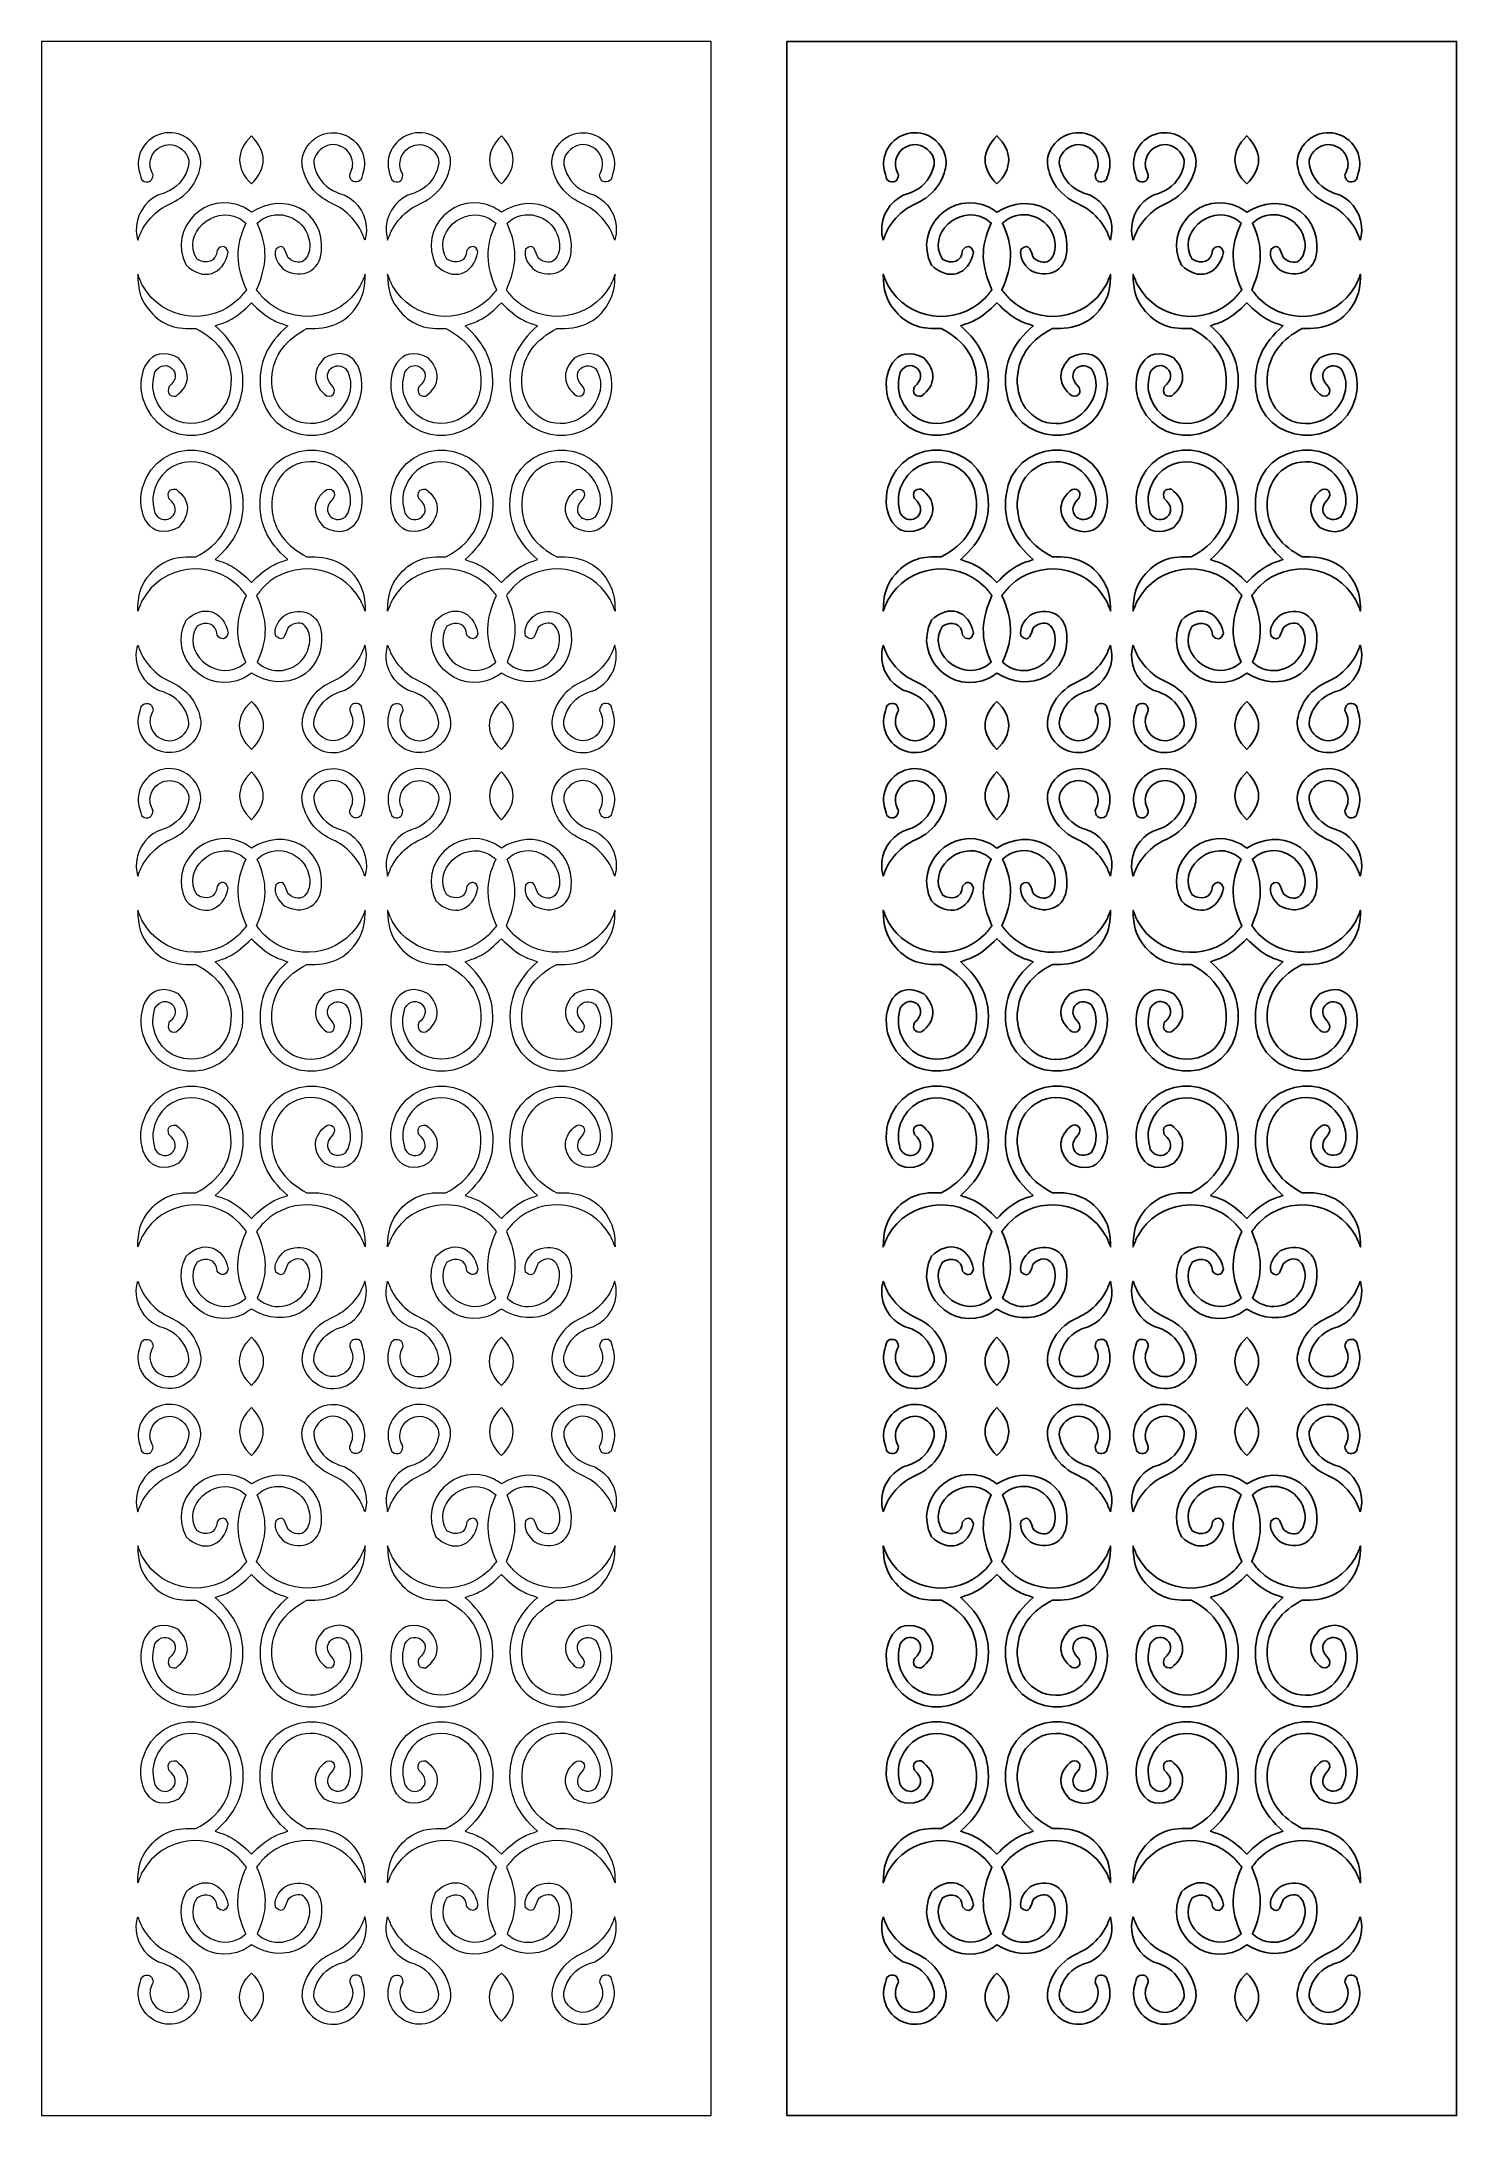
# Model space of a CAD drawing. Header units: centimetres. Extents: x -9.3 to 4.9, y -11 to 9.8.
import ezdxf

# ---------------------------------------------------------------- set-up
doc = ezdxf.new("R2010")
doc.units = ezdxf.units.CM
doc.header["$MEASUREMENT"] = 0
doc.layers.add('layer 1', color=7, linetype='Continuous')

msp = doc.modelspace()

# ---------------------------------------------------------------- linework, layer by layer
at = {"layer": 'layer 1', "color": 177, "lineweight": 9}
for points, knots in [([(-9.32039, 9.84608), (-9.32039, 9.84608), (-2.6046, 9.84608), (-2.6046, 9.84608), (-2.6046, 9.84608), (-2.6046, 9.84608), (-2.6046, -10.9565), (-2.6046, -10.9565), (-2.6046, -10.9565), (-2.6046, -10.9565), (-9.32039, -10.9565), (-9.32039, -10.9565), (-9.32039, -10.9565), (-9.32039, -10.9565), (-9.32039, 9.84608), (-9.32039, 9.84608)], [0, 0, 0, 0, 0.2, 0.2, 0.2, 0.2, 0.4, 0.4, 0.4, 0.4, 0.6, 0.6, 0.6, 0.6, 1, 1, 1, 1]), ([(-8.35501, 7.85395), (-8.36001, 7.88337), (-8.36861, 7.91242), (-8.37001, 7.94222), (-8.37001, 7.94222), (-8.37714, 8.09356), (-8.28974, 8.23832), (-8.15351, 8.30359), (-8.15351, 8.30359), (-8.12644, 8.31656), (-8.09598, 8.32135), (-8.06857, 8.33357), (-8.06857, 8.33357), (-7.96921, 8.37785), (-7.89475, 8.45336), (-7.85874, 8.55673), (-7.85874, 8.55673), (-7.83247, 8.63213), (-7.83499, 8.68166), (-7.88872, 8.74324), (-7.88872, 8.74324), (-7.99463, 8.86461), (-8.18894, 8.81577), (-8.22678, 8.65997), (-8.22678, 8.65997), (-8.24038, 8.60397), (-8.22683, 8.56019), (-8.20181, 8.5101), (-8.20181, 8.5101), (-8.20752, 8.45027), (-8.23002, 8.43115), (-8.29006, 8.44015), (-8.29006, 8.44015), (-8.29006, 8.44015), (-8.3167, 8.4618), (-8.3167, 8.4618), (-8.3167, 8.4618), (-8.337, 8.52943), (-8.35862, 8.58742), (-8.34836, 8.65997), (-8.34836, 8.65997), (-8.32343, 8.83624), (-8.15384, 8.95828), (-7.97864, 8.92642), (-7.97864, 8.92642), (-7.86697, 8.90612), (-7.77069, 8.82105), (-7.73551, 8.71328), (-7.73551, 8.71328), (-7.71436, 8.64847), (-7.72256, 8.5906), (-7.74384, 8.52675), (-7.74384, 8.52675), (-7.77787, 8.42465), (-7.84039, 8.33725), (-7.9287, 8.27528), (-7.9287, 8.27528), (-7.99177, 8.23101), (-8.06905, 8.20634), (-8.13187, 8.16038), (-8.13187, 8.16038), (-8.19919, 8.11112), (-8.26137, 8.04258), (-8.30339, 7.97054), (-8.30339, 7.97054), (-8.3248, 7.93383), (-8.3378, 7.89281), (-8.35501, 7.85395)], [0, 0, 0, 0, 0.05555556, 0.05555556, 0.05555556, 0.05555556, 0.11111111, 0.11111111, 0.11111111, 0.11111111, 0.16666667, 0.16666667, 0.16666667, 0.16666667, 0.22222222, 0.22222222, 0.22222222, 0.22222222, 0.27777778, 0.27777778, 0.27777778, 0.27777778, 0.33333333, 0.33333333, 0.33333333, 0.33333333, 0.38888889, 0.38888889, 0.38888889, 0.38888889, 0.44444444, 0.44444444, 0.44444444, 0.44444444, 0.5, 0.5, 0.5, 0.5, 0.55555556, 0.55555556, 0.55555556, 0.55555556, 0.61111111, 0.61111111, 0.61111111, 0.61111111, 0.66666667, 0.66666667, 0.66666667, 0.66666667, 0.72222222, 0.72222222, 0.72222222, 0.72222222, 0.77777778, 0.77777778, 0.77777778, 0.77777778, 0.83333333, 0.83333333, 0.83333333, 0.83333333, 0.88888889, 0.88888889, 0.88888889, 0.88888889, 1, 1, 1, 1]), ([(-6.07617, 7.85395), (-6.07117, 7.88337), (-6.06257, 7.91242), (-6.06117, 7.94222), (-6.06117, 7.94222), (-6.05404, 8.09356), (-6.14144, 8.23832), (-6.27767, 8.30359), (-6.27767, 8.30359), (-6.30474, 8.31656), (-6.33519, 8.32135), (-6.36261, 8.33357), (-6.36261, 8.33357), (-6.46197, 8.37785), (-6.53643, 8.45336), (-6.57244, 8.55673), (-6.57244, 8.55673), (-6.5987, 8.63213), (-6.59619, 8.68166), (-6.54246, 8.74324), (-6.54246, 8.74324), (-6.43655, 8.86461), (-6.24224, 8.81577), (-6.2044, 8.65997), (-6.2044, 8.65997), (-6.1908, 8.60397), (-6.20435, 8.56019), (-6.22937, 8.5101), (-6.22937, 8.5101), (-6.22366, 8.45027), (-6.20116, 8.43115), (-6.14112, 8.44015), (-6.14112, 8.44015), (-6.14112, 8.44015), (-6.11447, 8.4618), (-6.11447, 8.4618), (-6.11447, 8.4618), (-6.09418, 8.52943), (-6.07256, 8.58742), (-6.08282, 8.65997), (-6.08282, 8.65997), (-6.10775, 8.83624), (-6.27734, 8.95828), (-6.45253, 8.92642), (-6.45253, 8.92642), (-6.56421, 8.90612), (-6.66049, 8.82105), (-6.69566, 8.71328), (-6.69566, 8.71328), (-6.71681, 8.64847), (-6.70862, 8.5906), (-6.68734, 8.52675), (-6.68734, 8.52675), (-6.65331, 8.42465), (-6.59078, 8.33725), (-6.50248, 8.27528), (-6.50248, 8.27528), (-6.43941, 8.23101), (-6.36212, 8.20634), (-6.29931, 8.16038), (-6.29931, 8.16038), (-6.23199, 8.11112), (-6.1698, 8.04258), (-6.12779, 7.97054), (-6.12779, 7.97054), (-6.10638, 7.93383), (-6.09337, 7.89281), (-6.07617, 7.85395)], [0, 0, 0, 0, 0.05555556, 0.05555556, 0.05555556, 0.05555556, 0.11111111, 0.11111111, 0.11111111, 0.11111111, 0.16666667, 0.16666667, 0.16666667, 0.16666667, 0.22222222, 0.22222222, 0.22222222, 0.22222222, 0.27777778, 0.27777778, 0.27777778, 0.27777778, 0.33333333, 0.33333333, 0.33333333, 0.33333333, 0.38888889, 0.38888889, 0.38888889, 0.38888889, 0.44444444, 0.44444444, 0.44444444, 0.44444444, 0.5, 0.5, 0.5, 0.5, 0.55555556, 0.55555556, 0.55555556, 0.55555556, 0.61111111, 0.61111111, 0.61111111, 0.61111111, 0.66666667, 0.66666667, 0.66666667, 0.66666667, 0.72222222, 0.72222222, 0.72222222, 0.72222222, 0.77777778, 0.77777778, 0.77777778, 0.77777778, 0.83333333, 0.83333333, 0.83333333, 0.83333333, 0.88888889, 0.88888889, 0.88888889, 0.88888889, 1, 1, 1, 1]), ([(-5.84883, 7.85395), (-5.85383, 7.88337), (-5.86243, 7.91242), (-5.86383, 7.94222), (-5.86383, 7.94222), (-5.87095, 8.09356), (-5.78356, 8.23832), (-5.64732, 8.30359), (-5.64732, 8.30359), (-5.62025, 8.31656), (-5.5898, 8.32135), (-5.56238, 8.33357), (-5.56238, 8.33357), (-5.46302, 8.37785), (-5.38856, 8.45336), (-5.35255, 8.55673), (-5.35255, 8.55673), (-5.32629, 8.63213), (-5.3288, 8.68166), (-5.38253, 8.74324), (-5.38253, 8.74324), (-5.48844, 8.86461), (-5.68276, 8.81577), (-5.72059, 8.65997), (-5.72059, 8.65997), (-5.73419, 8.60397), (-5.72065, 8.56019), (-5.69562, 8.5101), (-5.69562, 8.5101), (-5.70133, 8.45027), (-5.72383, 8.43115), (-5.78388, 8.44015), (-5.78388, 8.44015), (-5.78388, 8.44015), (-5.81052, 8.4618), (-5.81052, 8.4618), (-5.81052, 8.4618), (-5.83082, 8.52943), (-5.85243, 8.58742), (-5.84217, 8.65997), (-5.84217, 8.65997), (-5.81724, 8.83624), (-5.64765, 8.95828), (-5.47246, 8.92642), (-5.47246, 8.92642), (-5.36078, 8.90612), (-5.2645, 8.82105), (-5.22933, 8.71328), (-5.22933, 8.71328), (-5.20818, 8.64847), (-5.21638, 8.5906), (-5.23765, 8.52675), (-5.23765, 8.52675), (-5.27168, 8.42465), (-5.33421, 8.33725), (-5.42251, 8.27528), (-5.42251, 8.27528), (-5.48558, 8.23101), (-5.56287, 8.20634), (-5.62568, 8.16038), (-5.62568, 8.16038), (-5.693, 8.11112), (-5.75519, 8.04258), (-5.79721, 7.97054), (-5.79721, 7.97054), (-5.81862, 7.93383), (-5.83162, 7.89281), (-5.84883, 7.85395)], [0, 0, 0, 0, 0.05555556, 0.05555556, 0.05555556, 0.05555556, 0.11111111, 0.11111111, 0.11111111, 0.11111111, 0.16666667, 0.16666667, 0.16666667, 0.16666667, 0.22222222, 0.22222222, 0.22222222, 0.22222222, 0.27777778, 0.27777778, 0.27777778, 0.27777778, 0.33333333, 0.33333333, 0.33333333, 0.33333333, 0.38888889, 0.38888889, 0.38888889, 0.38888889, 0.44444444, 0.44444444, 0.44444444, 0.44444444, 0.5, 0.5, 0.5, 0.5, 0.55555556, 0.55555556, 0.55555556, 0.55555556, 0.61111111, 0.61111111, 0.61111111, 0.61111111, 0.66666667, 0.66666667, 0.66666667, 0.66666667, 0.72222222, 0.72222222, 0.72222222, 0.72222222, 0.77777778, 0.77777778, 0.77777778, 0.77777778, 0.83333333, 0.83333333, 0.83333333, 0.83333333, 0.88888889, 0.88888889, 0.88888889, 0.88888889, 1, 1, 1, 1]), ([(-3.56998, 7.85395), (-3.56498, 7.88337), (-3.55638, 7.91242), (-3.55498, 7.94222), (-3.55498, 7.94222), (-3.54786, 8.09356), (-3.63525, 8.23832), (-3.77149, 8.30359), (-3.77149, 8.30359), (-3.79856, 8.31656), (-3.82901, 8.32135), (-3.85643, 8.33357), (-3.85643, 8.33357), (-3.95578, 8.37785), (-4.03025, 8.45336), (-4.06626, 8.55673), (-4.06626, 8.55673), (-4.09252, 8.63213), (-4.09001, 8.68166), (-4.03627, 8.74324), (-4.03627, 8.74324), (-3.93036, 8.86461), (-3.73605, 8.81577), (-3.69821, 8.65997), (-3.69821, 8.65997), (-3.68461, 8.60397), (-3.69816, 8.56019), (-3.72319, 8.5101), (-3.72319, 8.5101), (-3.71748, 8.45027), (-3.69498, 8.43115), (-3.63493, 8.44015), (-3.63493, 8.44015), (-3.63493, 8.44015), (-3.60829, 8.4618), (-3.60829, 8.4618), (-3.60829, 8.4618), (-3.58799, 8.52943), (-3.56638, 8.58742), (-3.57664, 8.65997), (-3.57664, 8.65997), (-3.60157, 8.83624), (-3.77116, 8.95828), (-3.94635, 8.92642), (-3.94635, 8.92642), (-4.05802, 8.90612), (-4.15431, 8.82105), (-4.18948, 8.71328), (-4.18948, 8.71328), (-4.21063, 8.64847), (-4.20243, 8.5906), (-4.18115, 8.52675), (-4.18115, 8.52675), (-4.14712, 8.42465), (-4.0846, 8.33725), (-3.9963, 8.27528), (-3.9963, 8.27528), (-3.93323, 8.23101), (-3.85594, 8.20634), (-3.79312, 8.16038), (-3.79312, 8.16038), (-3.72581, 8.11112), (-3.66362, 8.04258), (-3.6216, 7.97054), (-3.6216, 7.97054), (-3.60019, 7.93383), (-3.58719, 7.89281), (-3.56998, 7.85395)], [0, 0, 0, 0, 0.05555556, 0.05555556, 0.05555556, 0.05555556, 0.11111111, 0.11111111, 0.11111111, 0.11111111, 0.16666667, 0.16666667, 0.16666667, 0.16666667, 0.22222222, 0.22222222, 0.22222222, 0.22222222, 0.27777778, 0.27777778, 0.27777778, 0.27777778, 0.33333333, 0.33333333, 0.33333333, 0.33333333, 0.38888889, 0.38888889, 0.38888889, 0.38888889, 0.44444444, 0.44444444, 0.44444444, 0.44444444, 0.5, 0.5, 0.5, 0.5, 0.55555556, 0.55555556, 0.55555556, 0.55555556, 0.61111111, 0.61111111, 0.61111111, 0.61111111, 0.66666667, 0.66666667, 0.66666667, 0.66666667, 0.72222222, 0.72222222, 0.72222222, 0.72222222, 0.77777778, 0.77777778, 0.77777778, 0.77777778, 0.83333333, 0.83333333, 0.83333333, 0.83333333, 0.88888889, 0.88888889, 0.88888889, 0.88888889, 1, 1, 1, 1]), ([(-7.21425, 8.41684), (-7.37259, 8.57518), (-7.37263, 8.74145), (-7.21425, 8.89978), (-7.21425, 8.89978), (-7.05677, 8.74231), (-7.05682, 8.57432), (-7.21425, 8.41684)], [0, 0, 0, 0, 0.33333333, 0.33333333, 0.33333333, 0.33333333, 1, 1, 1, 1]), ([(-4.70806, 8.41684), (-4.8664, 8.57518), (-4.86645, 8.74145), (-4.70806, 8.89978), (-4.70806, 8.89978), (-4.55059, 8.74231), (-4.55063, 8.57432), (-4.70806, 8.41684)], [0, 0, 0, 0, 0.33333333, 0.33333333, 0.33333333, 0.33333333, 1, 1, 1, 1]), ([(-8.18349, 6.53), (-8.20401, 6.43301), (-8.21565, 6.36851), (-8.18015, 6.27189), (-8.18015, 6.27189), (-8.0374, 5.88338), (-7.47336, 5.95506), (-7.4241, 6.36348), (-7.4241, 6.36348), (-7.39003, 6.64585), (-7.53193, 6.84154), (-7.77215, 6.968), (-7.77215, 6.968), (-7.95825, 6.95867), (-8.1001, 6.99016), (-8.22845, 7.13618), (-8.22845, 7.13618), (-8.33117, 7.25304), (-8.35252, 7.35932), (-8.35501, 7.5109), (-8.35501, 7.5109), (-8.33836, 7.47259), (-8.32563, 7.43233), (-8.30506, 7.39598), (-8.30506, 7.39598), (-8.10775, 7.0473), (-7.63028, 6.98564), (-7.34415, 7.26109), (-7.34415, 7.26109), (-7.31465, 7.28949), (-7.29086, 7.32327), (-7.26422, 7.35436), (-7.26422, 7.35436), (-7.37159, 7.59974), (-7.38464, 7.77669), (-7.27087, 8.02382), (-7.27087, 8.02382), (-7.29419, 8.04047), (-7.31543, 8.06051), (-7.34083, 8.07377), (-7.34083, 8.07377), (-7.59839, 8.20825), (-7.91916, 7.91196), (-7.76049, 7.66411), (-7.76049, 7.66411), (-7.66875, 7.60764), (-7.56535, 7.63186), (-7.55898, 7.75236), (-7.55898, 7.75236), (-7.51939, 7.80639), (-7.46743, 7.80013), (-7.44907, 7.73404), (-7.44907, 7.73404), (-7.49217, 7.50221), (-7.70399, 7.4378), (-7.8704, 7.60414), (-7.8704, 7.60414), (-8.05886, 7.97169), (-7.66276, 8.36509), (-7.29253, 8.18368), (-7.29253, 8.18368), (-7.26473, 8.17006), (-7.24034, 8.15038), (-7.21425, 8.13373), (-7.21425, 8.13373), (-6.88206, 8.34574), (-6.47946, 8.15152), (-6.51315, 7.73905), (-6.51315, 7.73905), (-6.52989, 7.53409), (-6.70897, 7.46779), (-6.87952, 7.55086), (-6.87952, 7.55086), (-6.94036, 7.60778), (-6.99569, 7.67553), (-6.97112, 7.76402), (-6.97112, 7.76402), (-6.88232, 7.84018), (-6.87469, 7.73069), (-6.84622, 7.67577), (-6.84622, 7.67577), (-6.70377, 7.55806), (-6.61161, 7.69451), (-6.63306, 7.83897), (-6.63306, 7.83897), (-6.66443, 8.0503), (-6.89791, 8.17285), (-7.08768, 8.07377), (-7.08768, 8.07377), (-7.11308, 8.06051), (-7.13432, 8.04047), (-7.15764, 8.02382), (-7.15764, 8.02382), (-7.04487, 7.77884), (-7.05702, 7.59955), (-7.1643, 7.35436), (-7.1643, 7.35436), (-7.13765, 7.32327), (-7.11373, 7.28963), (-7.08437, 7.26109), (-7.08437, 7.26109), (-6.79851, 6.98331), (-6.32227, 7.04934), (-6.12345, 7.39598), (-6.12345, 7.39598), (-6.10267, 7.43221), (-6.09015, 7.47259), (-6.0735, 7.5109), (-6.0735, 7.5109), (-6.07722, 7.39714), (-6.08241, 7.31901), (-6.14177, 7.2178), (-6.14177, 7.2178), (-6.25938, 7.01726), (-6.43654, 6.95708), (-6.65803, 6.968), (-6.65803, 6.968), (-6.85995, 6.85981), (-6.99619, 6.7105), (-7.00942, 6.47005), (-7.00942, 6.47005), (-7.02359, 6.21275), (-6.84577, 5.98935), (-6.57476, 6.01543), (-6.57476, 6.01543), (-6.33026, 6.03896), (-6.11981, 6.34628), (-6.27, 6.56663), (-6.27, 6.56663), (-6.40081, 6.64991), (-6.51489, 6.51011), (-6.41156, 6.40343), (-6.41156, 6.40343), (-6.33602, 6.32545), (-6.41858, 6.24835), (-6.48317, 6.30852), (-6.48317, 6.30852), (-6.60863, 6.42541), (-6.59633, 6.55673), (-6.4815, 6.67156), (-6.4815, 6.67156), (-6.18419, 6.83225), (-6.05796, 6.517), (-6.12345, 6.27189), (-6.12345, 6.27189), (-6.26778, 5.7317), (-7.05935, 5.7912), (-7.12265, 6.34848), (-7.12265, 6.34848), (-7.15403, 6.62475), (-7.05271, 6.81513), (-6.85121, 6.99464), (-6.85121, 6.99464), (-6.89617, 7.01184), (-6.94309, 7.02462), (-6.9861, 7.04626), (-6.9861, 7.04626), (-7.08128, 7.09415), (-7.13808, 7.15191), (-7.21425, 7.22446), (-7.21425, 7.22446), (-7.29042, 7.15192), (-7.34615, 7.0947), (-7.44242, 7.04626), (-7.44242, 7.04626), (-7.48542, 7.02462), (-7.53234, 7.01184), (-7.5773, 6.99464), (-7.5773, 6.99464), (-7.37976, 6.81538), (-7.27243, 6.62435), (-7.30586, 6.34848), (-7.30586, 6.34848), (-7.37346, 5.79077), (-8.15774, 5.73202), (-8.30671, 6.27189), (-8.30671, 6.27189), (-8.37526, 6.52032), (-8.23791, 6.82878), (-7.94701, 6.67156), (-7.94701, 6.67156), (-7.82354, 6.54382), (-7.82394, 6.39757), (-7.97032, 6.29021), (-7.97032, 6.29021), (-8.03905, 6.28255), (-8.06304, 6.32014), (-8.04192, 6.38345), (-8.04192, 6.38345), (-7.87504, 6.51701), (-8.08059, 6.69161), (-8.18349, 6.53)], [0, 0, 0, 0, 0.02040816, 0.02040816, 0.02040816, 0.02040816, 0.04081633, 0.04081633, 0.04081633, 0.04081633, 0.06122449, 0.06122449, 0.06122449, 0.06122449, 0.08163265, 0.08163265, 0.08163265, 0.08163265, 0.10204082, 0.10204082, 0.10204082, 0.10204082, 0.12244898, 0.12244898, 0.12244898, 0.12244898, 0.14285714, 0.14285714, 0.14285714, 0.14285714, 0.16326531, 0.16326531, 0.16326531, 0.16326531, 0.18367347, 0.18367347, 0.18367347, 0.18367347, 0.20408163, 0.20408163, 0.20408163, 0.20408163, 0.2244898, 0.2244898, 0.2244898, 0.2244898, 0.24489796, 0.24489796, 0.24489796, 0.24489796, 0.26530612, 0.26530612, 0.26530612, 0.26530612, 0.28571429, 0.28571429, 0.28571429, 0.28571429, 0.30612245, 0.30612245, 0.30612245, 0.30612245, 0.32653061, 0.32653061, 0.32653061, 0.32653061, 0.34693878, 0.34693878, 0.34693878, 0.34693878, 0.36734694, 0.36734694, 0.36734694, 0.36734694, 0.3877551, 0.3877551, 0.3877551, 0.3877551, 0.40816327, 0.40816327, 0.40816327, 0.40816327, 0.42857143, 0.42857143, 0.42857143, 0.42857143, 0.44897959, 0.44897959, 0.44897959, 0.44897959, 0.46938776, 0.46938776, 0.46938776, 0.46938776, 0.48979592, 0.48979592, 0.48979592, 0.48979592, 0.51020408, 0.51020408, 0.51020408, 0.51020408, 0.53061224, 0.53061224, 0.53061224, 0.53061224, 0.55102041, 0.55102041, 0.55102041, 0.55102041, 0.57142857, 0.57142857, 0.57142857, 0.57142857, 0.59183673, 0.59183673, 0.59183673, 0.59183673, 0.6122449, 0.6122449, 0.6122449, 0.6122449, 0.63265306, 0.63265306, 0.63265306, 0.63265306, 0.65306122, 0.65306122, 0.65306122, 0.65306122, 0.67346939, 0.67346939, 0.67346939, 0.67346939, 0.69387755, 0.69387755, 0.69387755, 0.69387755, 0.71428571, 0.71428571, 0.71428571, 0.71428571, 0.73469388, 0.73469388, 0.73469388, 0.73469388, 0.75510204, 0.75510204, 0.75510204, 0.75510204, 0.7755102, 0.7755102, 0.7755102, 0.7755102, 0.79591837, 0.79591837, 0.79591837, 0.79591837, 0.81632653, 0.81632653, 0.81632653, 0.81632653, 0.83673469, 0.83673469, 0.83673469, 0.83673469, 0.85714286, 0.85714286, 0.85714286, 0.85714286, 0.87755102, 0.87755102, 0.87755102, 0.87755102, 0.89795918, 0.89795918, 0.89795918, 0.89795918, 0.91836735, 0.91836735, 0.91836735, 0.91836735, 0.93877551, 0.93877551, 0.93877551, 0.93877551, 0.95918367, 0.95918367, 0.95918367, 0.95918367, 1, 1, 1, 1]), ([(-5.6773, 6.53), (-5.69782, 6.43301), (-5.70947, 6.36851), (-5.67396, 6.27189), (-5.67396, 6.27189), (-5.53122, 5.88338), (-4.96718, 5.95506), (-4.91791, 6.36348), (-4.91791, 6.36348), (-4.88385, 6.64585), (-5.02574, 6.84154), (-5.26597, 6.968), (-5.26597, 6.968), (-5.45206, 6.95867), (-5.59391, 6.99016), (-5.72226, 7.13618), (-5.72226, 7.13618), (-5.82498, 7.25304), (-5.84634, 7.35932), (-5.84883, 7.5109), (-5.84883, 7.5109), (-5.83218, 7.47259), (-5.81945, 7.43233), (-5.79888, 7.39598), (-5.79888, 7.39598), (-5.60156, 7.0473), (-5.1241, 6.98564), (-4.83796, 7.26109), (-4.83796, 7.26109), (-4.80847, 7.28949), (-4.78467, 7.32327), (-4.75803, 7.35436), (-4.75803, 7.35436), (-4.8654, 7.59974), (-4.87845, 7.77669), (-4.76469, 8.02382), (-4.76469, 8.02382), (-4.78801, 8.04047), (-4.80924, 8.06051), (-4.83464, 8.07377), (-4.83464, 8.07377), (-5.09221, 8.20825), (-5.41298, 7.91196), (-5.2543, 7.66411), (-5.2543, 7.66411), (-5.16257, 7.60764), (-5.05916, 7.63186), (-5.0528, 7.75236), (-5.0528, 7.75236), (-5.0132, 7.80639), (-4.96124, 7.80013), (-4.94289, 7.73404), (-4.94289, 7.73404), (-4.98599, 7.50221), (-5.19781, 7.4378), (-5.36422, 7.60414), (-5.36422, 7.60414), (-5.55267, 7.97169), (-5.15657, 8.36509), (-4.78634, 8.18368), (-4.78634, 8.18368), (-4.75855, 8.17006), (-4.73416, 8.15038), (-4.70806, 8.13373), (-4.70806, 8.13373), (-4.37587, 8.34574), (-3.97328, 8.15152), (-4.00696, 7.73905), (-4.00696, 7.73905), (-4.0237, 7.53409), (-4.20278, 7.46779), (-4.37334, 7.55086), (-4.37334, 7.55086), (-4.43417, 7.60778), (-4.48951, 7.67553), (-4.46493, 7.76402), (-4.46493, 7.76402), (-4.37613, 7.84018), (-4.36851, 7.73069), (-4.34004, 7.67577), (-4.34004, 7.67577), (-4.19758, 7.55806), (-4.10543, 7.69451), (-4.12687, 7.83897), (-4.12687, 7.83897), (-4.15824, 8.0503), (-4.39173, 8.17285), (-4.5815, 8.07377), (-4.5815, 8.07377), (-4.6069, 8.06051), (-4.62814, 8.04047), (-4.65146, 8.02382), (-4.65146, 8.02382), (-4.53869, 7.77884), (-4.55083, 7.59955), (-4.65811, 7.35436), (-4.65811, 7.35436), (-4.63147, 7.32327), (-4.60754, 7.28963), (-4.57818, 7.26109), (-4.57818, 7.26109), (-4.29232, 6.98331), (-3.81609, 7.04934), (-3.61726, 7.39598), (-3.61726, 7.39598), (-3.59648, 7.43221), (-3.58397, 7.47259), (-3.56732, 7.5109), (-3.56732, 7.5109), (-3.57103, 7.39714), (-3.57623, 7.31901), (-3.63558, 7.2178), (-3.63558, 7.2178), (-3.75319, 7.01726), (-3.93036, 6.95708), (-4.15185, 6.968), (-4.15185, 6.968), (-4.35376, 6.85981), (-4.49001, 6.7105), (-4.50324, 6.47005), (-4.50324, 6.47005), (-4.5174, 6.21275), (-4.33958, 5.98935), (-4.06858, 6.01543), (-4.06858, 6.01543), (-3.82407, 6.03896), (-3.61363, 6.34628), (-3.76382, 6.56663), (-3.76382, 6.56663), (-3.89463, 6.64991), (-4.0087, 6.51011), (-3.90538, 6.40343), (-3.90538, 6.40343), (-3.82984, 6.32545), (-3.91239, 6.24835), (-3.97698, 6.30852), (-3.97698, 6.30852), (-4.10245, 6.42541), (-4.09014, 6.55673), (-3.97531, 6.67156), (-3.97531, 6.67156), (-3.678, 6.83225), (-3.55177, 6.517), (-3.61726, 6.27189), (-3.61726, 6.27189), (-3.7616, 5.7317), (-4.55316, 5.7912), (-4.61647, 6.34848), (-4.61647, 6.34848), (-4.64785, 6.62475), (-4.54652, 6.81513), (-4.34503, 6.99464), (-4.34503, 6.99464), (-4.38999, 7.01184), (-4.43691, 7.02462), (-4.47991, 7.04626), (-4.47991, 7.04626), (-4.57509, 7.09415), (-4.6319, 7.15191), (-4.70806, 7.22446), (-4.70806, 7.22446), (-4.78423, 7.15192), (-4.83996, 7.0947), (-4.93623, 7.04626), (-4.93623, 7.04626), (-4.97923, 7.02462), (-5.02615, 7.01184), (-5.07112, 6.99464), (-5.07112, 6.99464), (-4.87357, 6.81538), (-4.76624, 6.62435), (-4.79968, 6.34848), (-4.79968, 6.34848), (-4.86727, 5.79077), (-5.65156, 5.73202), (-5.80052, 6.27189), (-5.80052, 6.27189), (-5.86908, 6.52032), (-5.73173, 6.82878), (-5.44083, 6.67156), (-5.44083, 6.67156), (-5.31736, 6.54382), (-5.31776, 6.39757), (-5.46413, 6.29021), (-5.46413, 6.29021), (-5.53286, 6.28255), (-5.55686, 6.32014), (-5.53574, 6.38345), (-5.53574, 6.38345), (-5.36885, 6.51701), (-5.5744, 6.69161), (-5.6773, 6.53)], [0, 0, 0, 0, 0.02040816, 0.02040816, 0.02040816, 0.02040816, 0.04081633, 0.04081633, 0.04081633, 0.04081633, 0.06122449, 0.06122449, 0.06122449, 0.06122449, 0.08163265, 0.08163265, 0.08163265, 0.08163265, 0.10204082, 0.10204082, 0.10204082, 0.10204082, 0.12244898, 0.12244898, 0.12244898, 0.12244898, 0.14285714, 0.14285714, 0.14285714, 0.14285714, 0.16326531, 0.16326531, 0.16326531, 0.16326531, 0.18367347, 0.18367347, 0.18367347, 0.18367347, 0.20408163, 0.20408163, 0.20408163, 0.20408163, 0.2244898, 0.2244898, 0.2244898, 0.2244898, 0.24489796, 0.24489796, 0.24489796, 0.24489796, 0.26530612, 0.26530612, 0.26530612, 0.26530612, 0.28571429, 0.28571429, 0.28571429, 0.28571429, 0.30612245, 0.30612245, 0.30612245, 0.30612245, 0.32653061, 0.32653061, 0.32653061, 0.32653061, 0.34693878, 0.34693878, 0.34693878, 0.34693878, 0.36734694, 0.36734694, 0.36734694, 0.36734694, 0.3877551, 0.3877551, 0.3877551, 0.3877551, 0.40816327, 0.40816327, 0.40816327, 0.40816327, 0.42857143, 0.42857143, 0.42857143, 0.42857143, 0.44897959, 0.44897959, 0.44897959, 0.44897959, 0.46938776, 0.46938776, 0.46938776, 0.46938776, 0.48979592, 0.48979592, 0.48979592, 0.48979592, 0.51020408, 0.51020408, 0.51020408, 0.51020408, 0.53061224, 0.53061224, 0.53061224, 0.53061224, 0.55102041, 0.55102041, 0.55102041, 0.55102041, 0.57142857, 0.57142857, 0.57142857, 0.57142857, 0.59183673, 0.59183673, 0.59183673, 0.59183673, 0.6122449, 0.6122449, 0.6122449, 0.6122449, 0.63265306, 0.63265306, 0.63265306, 0.63265306, 0.65306122, 0.65306122, 0.65306122, 0.65306122, 0.67346939, 0.67346939, 0.67346939, 0.67346939, 0.69387755, 0.69387755, 0.69387755, 0.69387755, 0.71428571, 0.71428571, 0.71428571, 0.71428571, 0.73469388, 0.73469388, 0.73469388, 0.73469388, 0.75510204, 0.75510204, 0.75510204, 0.75510204, 0.7755102, 0.7755102, 0.7755102, 0.7755102, 0.79591837, 0.79591837, 0.79591837, 0.79591837, 0.81632653, 0.81632653, 0.81632653, 0.81632653, 0.83673469, 0.83673469, 0.83673469, 0.83673469, 0.85714286, 0.85714286, 0.85714286, 0.85714286, 0.87755102, 0.87755102, 0.87755102, 0.87755102, 0.89795918, 0.89795918, 0.89795918, 0.89795918, 0.91836735, 0.91836735, 0.91836735, 0.91836735, 0.93877551, 0.93877551, 0.93877551, 0.93877551, 0.95918367, 0.95918367, 0.95918367, 0.95918367, 1, 1, 1, 1]), ([(-8.18349, 5.11445), (-8.20401, 5.21143), (-8.21565, 5.27593), (-8.18015, 5.37256), (-8.18015, 5.37256), (-8.0374, 5.76107), (-7.47336, 5.68938), (-7.4241, 5.28096), (-7.4241, 5.28096), (-7.39003, 4.9986), (-7.53193, 4.8029), (-7.77215, 4.67645), (-7.77215, 4.67645), (-7.95825, 4.68577), (-8.1001, 4.65429), (-8.22845, 4.50826), (-8.22845, 4.50826), (-8.33117, 4.3914), (-8.35252, 4.28513), (-8.35501, 4.13354), (-8.35501, 4.13354), (-8.33836, 4.17185), (-8.32563, 4.21211), (-8.30506, 4.24846), (-8.30506, 4.24846), (-8.10775, 4.59715), (-7.63028, 4.6588), (-7.34415, 4.38335), (-7.34415, 4.38335), (-7.31465, 4.35495), (-7.29086, 4.32117), (-7.26422, 4.29009), (-7.26422, 4.29009), (-7.37159, 4.04471), (-7.38464, 3.86775), (-7.27087, 3.62062), (-7.27087, 3.62062), (-7.29419, 3.60397), (-7.31543, 3.58393), (-7.34083, 3.57067), (-7.34083, 3.57067), (-7.59839, 3.43619), (-7.91916, 3.73248), (-7.76049, 3.98034), (-7.76049, 3.98034), (-7.66875, 4.0368), (-7.56535, 4.01259), (-7.55898, 3.89208), (-7.55898, 3.89208), (-7.51939, 3.83805), (-7.46743, 3.84431), (-7.44907, 3.9104), (-7.44907, 3.9104), (-7.49217, 4.14224), (-7.70399, 4.20665), (-7.8704, 4.0403), (-7.8704, 4.0403), (-8.05886, 3.67275), (-7.66276, 3.27935), (-7.29253, 3.46076), (-7.29253, 3.46076), (-7.26473, 3.47438), (-7.24034, 3.49406), (-7.21425, 3.51071), (-7.21425, 3.51071), (-6.88206, 3.2987), (-6.47946, 3.49292), (-6.51315, 3.90539), (-6.51315, 3.90539), (-6.52989, 4.11035), (-6.70897, 4.17665), (-6.87952, 4.09359), (-6.87952, 4.09359), (-6.94036, 4.03666), (-6.99569, 3.96891), (-6.97112, 3.88042), (-6.97112, 3.88042), (-6.88232, 3.80427), (-6.87469, 3.91375), (-6.84622, 3.96867), (-6.84622, 3.96867), (-6.70377, 4.08639), (-6.61161, 3.94994), (-6.63306, 3.80548), (-6.63306, 3.80548), (-6.66443, 3.59414), (-6.89791, 3.47159), (-7.08768, 3.57067), (-7.08768, 3.57067), (-7.11308, 3.58393), (-7.13432, 3.60397), (-7.15764, 3.62062), (-7.15764, 3.62062), (-7.04487, 3.8656), (-7.05702, 4.04489), (-7.1643, 4.29009), (-7.1643, 4.29009), (-7.13765, 4.32117), (-7.11373, 4.35482), (-7.08437, 4.38335), (-7.08437, 4.38335), (-6.79851, 4.66113), (-6.32227, 4.5951), (-6.12345, 4.24846), (-6.12345, 4.24846), (-6.10267, 4.21223), (-6.09015, 4.17185), (-6.0735, 4.13354), (-6.0735, 4.13354), (-6.07722, 4.2473), (-6.08241, 4.32543), (-6.14177, 4.42664), (-6.14177, 4.42664), (-6.25938, 4.62718), (-6.43654, 4.68737), (-6.65803, 4.67645), (-6.65803, 4.67645), (-6.85995, 4.78463), (-6.99619, 4.93394), (-7.00942, 5.17439), (-7.00942, 5.17439), (-7.02359, 5.4317), (-6.84577, 5.6551), (-6.57476, 5.62902), (-6.57476, 5.62902), (-6.33026, 5.60548), (-6.11981, 5.29816), (-6.27, 5.07781), (-6.27, 5.07781), (-6.40081, 4.99453), (-6.51489, 5.13434), (-6.41156, 5.24101), (-6.41156, 5.24101), (-6.33602, 5.31899), (-6.41858, 5.39609), (-6.48317, 5.33592), (-6.48317, 5.33592), (-6.60863, 5.21903), (-6.59633, 5.08771), (-6.4815, 4.97288), (-6.4815, 4.97288), (-6.18419, 4.8122), (-6.05796, 5.12744), (-6.12345, 5.37256), (-6.12345, 5.37256), (-6.26778, 5.91274), (-7.05935, 5.85324), (-7.12265, 5.29596), (-7.12265, 5.29596), (-7.15403, 5.01969), (-7.05271, 4.82931), (-6.85121, 4.6498), (-6.85121, 4.6498), (-6.89617, 4.6326), (-6.94309, 4.61983), (-6.9861, 4.59818), (-6.9861, 4.59818), (-7.08128, 4.55029), (-7.13808, 4.49253), (-7.21425, 4.41999), (-7.21425, 4.41999), (-7.29042, 4.49252), (-7.34615, 4.54974), (-7.44242, 4.59818), (-7.44242, 4.59818), (-7.48542, 4.61983), (-7.53234, 4.6326), (-7.5773, 4.6498), (-7.5773, 4.6498), (-7.37976, 4.82906), (-7.27243, 5.02009), (-7.30586, 5.29596), (-7.30586, 5.29596), (-7.37346, 5.85367), (-8.15774, 5.91242), (-8.30671, 5.37256), (-8.30671, 5.37256), (-8.37526, 5.12412), (-8.23791, 4.81567), (-7.94701, 4.97288), (-7.94701, 4.97288), (-7.82354, 5.10063), (-7.82394, 5.24687), (-7.97032, 5.35424), (-7.97032, 5.35424), (-8.03905, 5.36189), (-8.06304, 5.3243), (-8.04192, 5.261), (-8.04192, 5.261), (-7.87504, 5.12744), (-8.08059, 4.95283), (-8.18349, 5.11445)], [0, 0, 0, 0, 0.02040816, 0.02040816, 0.02040816, 0.02040816, 0.04081633, 0.04081633, 0.04081633, 0.04081633, 0.06122449, 0.06122449, 0.06122449, 0.06122449, 0.08163265, 0.08163265, 0.08163265, 0.08163265, 0.10204082, 0.10204082, 0.10204082, 0.10204082, 0.12244898, 0.12244898, 0.12244898, 0.12244898, 0.14285714, 0.14285714, 0.14285714, 0.14285714, 0.16326531, 0.16326531, 0.16326531, 0.16326531, 0.18367347, 0.18367347, 0.18367347, 0.18367347, 0.20408163, 0.20408163, 0.20408163, 0.20408163, 0.2244898, 0.2244898, 0.2244898, 0.2244898, 0.24489796, 0.24489796, 0.24489796, 0.24489796, 0.26530612, 0.26530612, 0.26530612, 0.26530612, 0.28571429, 0.28571429, 0.28571429, 0.28571429, 0.30612245, 0.30612245, 0.30612245, 0.30612245, 0.32653061, 0.32653061, 0.32653061, 0.32653061, 0.34693878, 0.34693878, 0.34693878, 0.34693878, 0.36734694, 0.36734694, 0.36734694, 0.36734694, 0.3877551, 0.3877551, 0.3877551, 0.3877551, 0.40816327, 0.40816327, 0.40816327, 0.40816327, 0.42857143, 0.42857143, 0.42857143, 0.42857143, 0.44897959, 0.44897959, 0.44897959, 0.44897959, 0.46938776, 0.46938776, 0.46938776, 0.46938776, 0.48979592, 0.48979592, 0.48979592, 0.48979592, 0.51020408, 0.51020408, 0.51020408, 0.51020408, 0.53061224, 0.53061224, 0.53061224, 0.53061224, 0.55102041, 0.55102041, 0.55102041, 0.55102041, 0.57142857, 0.57142857, 0.57142857, 0.57142857, 0.59183673, 0.59183673, 0.59183673, 0.59183673, 0.6122449, 0.6122449, 0.6122449, 0.6122449, 0.63265306, 0.63265306, 0.63265306, 0.63265306, 0.65306122, 0.65306122, 0.65306122, 0.65306122, 0.67346939, 0.67346939, 0.67346939, 0.67346939, 0.69387755, 0.69387755, 0.69387755, 0.69387755, 0.71428571, 0.71428571, 0.71428571, 0.71428571, 0.73469388, 0.73469388, 0.73469388, 0.73469388, 0.75510204, 0.75510204, 0.75510204, 0.75510204, 0.7755102, 0.7755102, 0.7755102, 0.7755102, 0.79591837, 0.79591837, 0.79591837, 0.79591837, 0.81632653, 0.81632653, 0.81632653, 0.81632653, 0.83673469, 0.83673469, 0.83673469, 0.83673469, 0.85714286, 0.85714286, 0.85714286, 0.85714286, 0.87755102, 0.87755102, 0.87755102, 0.87755102, 0.89795918, 0.89795918, 0.89795918, 0.89795918, 0.91836735, 0.91836735, 0.91836735, 0.91836735, 0.93877551, 0.93877551, 0.93877551, 0.93877551, 0.95918367, 0.95918367, 0.95918367, 0.95918367, 1, 1, 1, 1]), ([(-5.6773, 5.11445), (-5.69782, 5.21143), (-5.70947, 5.27593), (-5.67396, 5.37256), (-5.67396, 5.37256), (-5.53122, 5.76107), (-4.96718, 5.68938), (-4.91791, 5.28096), (-4.91791, 5.28096), (-4.88385, 4.9986), (-5.02574, 4.8029), (-5.26597, 4.67645), (-5.26597, 4.67645), (-5.45206, 4.68577), (-5.59391, 4.65429), (-5.72226, 4.50826), (-5.72226, 4.50826), (-5.82498, 4.3914), (-5.84634, 4.28513), (-5.84883, 4.13354), (-5.84883, 4.13354), (-5.83218, 4.17185), (-5.81945, 4.21211), (-5.79888, 4.24846), (-5.79888, 4.24846), (-5.60156, 4.59715), (-5.1241, 4.6588), (-4.83796, 4.38335), (-4.83796, 4.38335), (-4.80847, 4.35495), (-4.78467, 4.32117), (-4.75803, 4.29009), (-4.75803, 4.29009), (-4.8654, 4.04471), (-4.87845, 3.86775), (-4.76469, 3.62062), (-4.76469, 3.62062), (-4.78801, 3.60397), (-4.80924, 3.58393), (-4.83464, 3.57067), (-4.83464, 3.57067), (-5.09221, 3.43619), (-5.41298, 3.73248), (-5.2543, 3.98034), (-5.2543, 3.98034), (-5.16257, 4.0368), (-5.05916, 4.01259), (-5.0528, 3.89208), (-5.0528, 3.89208), (-5.0132, 3.83805), (-4.96124, 3.84431), (-4.94289, 3.9104), (-4.94289, 3.9104), (-4.98599, 4.14224), (-5.19781, 4.20665), (-5.36422, 4.0403), (-5.36422, 4.0403), (-5.55267, 3.67275), (-5.15657, 3.27935), (-4.78634, 3.46076), (-4.78634, 3.46076), (-4.75855, 3.47438), (-4.73416, 3.49406), (-4.70806, 3.51071), (-4.70806, 3.51071), (-4.37587, 3.2987), (-3.97328, 3.49292), (-4.00696, 3.90539), (-4.00696, 3.90539), (-4.0237, 4.11035), (-4.20278, 4.17665), (-4.37334, 4.09359), (-4.37334, 4.09359), (-4.43417, 4.03666), (-4.48951, 3.96891), (-4.46493, 3.88042), (-4.46493, 3.88042), (-4.37613, 3.80427), (-4.36851, 3.91375), (-4.34004, 3.96867), (-4.34004, 3.96867), (-4.19758, 4.08639), (-4.10543, 3.94994), (-4.12687, 3.80548), (-4.12687, 3.80548), (-4.15824, 3.59414), (-4.39173, 3.47159), (-4.5815, 3.57067), (-4.5815, 3.57067), (-4.6069, 3.58393), (-4.62814, 3.60397), (-4.65146, 3.62062), (-4.65146, 3.62062), (-4.53869, 3.8656), (-4.55083, 4.04489), (-4.65811, 4.29009), (-4.65811, 4.29009), (-4.63147, 4.32117), (-4.60754, 4.35482), (-4.57818, 4.38335), (-4.57818, 4.38335), (-4.29232, 4.66113), (-3.81609, 4.5951), (-3.61726, 4.24846), (-3.61726, 4.24846), (-3.59648, 4.21223), (-3.58397, 4.17185), (-3.56732, 4.13354), (-3.56732, 4.13354), (-3.57103, 4.2473), (-3.57623, 4.32543), (-3.63558, 4.42664), (-3.63558, 4.42664), (-3.75319, 4.62718), (-3.93036, 4.68737), (-4.15185, 4.67645), (-4.15185, 4.67645), (-4.35376, 4.78463), (-4.49001, 4.93394), (-4.50324, 5.17439), (-4.50324, 5.17439), (-4.5174, 5.4317), (-4.33958, 5.6551), (-4.06858, 5.62902), (-4.06858, 5.62902), (-3.82407, 5.60548), (-3.61363, 5.29816), (-3.76382, 5.07781), (-3.76382, 5.07781), (-3.89463, 4.99453), (-4.0087, 5.13434), (-3.90538, 5.24101), (-3.90538, 5.24101), (-3.82984, 5.31899), (-3.91239, 5.39609), (-3.97698, 5.33592), (-3.97698, 5.33592), (-4.10245, 5.21903), (-4.09014, 5.08771), (-3.97531, 4.97288), (-3.97531, 4.97288), (-3.678, 4.8122), (-3.55177, 5.12744), (-3.61726, 5.37256), (-3.61726, 5.37256), (-3.7616, 5.91274), (-4.55316, 5.85324), (-4.61647, 5.29596), (-4.61647, 5.29596), (-4.64785, 5.01969), (-4.54652, 4.82931), (-4.34503, 4.6498), (-4.34503, 4.6498), (-4.38999, 4.6326), (-4.43691, 4.61983), (-4.47991, 4.59818), (-4.47991, 4.59818), (-4.57509, 4.55029), (-4.6319, 4.49253), (-4.70806, 4.41999), (-4.70806, 4.41999), (-4.78423, 4.49252), (-4.83996, 4.54974), (-4.93623, 4.59818), (-4.93623, 4.59818), (-4.97923, 4.61983), (-5.02615, 4.6326), (-5.07112, 4.6498), (-5.07112, 4.6498), (-4.87357, 4.82906), (-4.76624, 5.02009), (-4.79968, 5.29596), (-4.79968, 5.29596), (-4.86727, 5.85367), (-5.65156, 5.91242), (-5.80052, 5.37256), (-5.80052, 5.37256), (-5.86908, 5.12412), (-5.73173, 4.81567), (-5.44083, 4.97288), (-5.44083, 4.97288), (-5.31736, 5.10063), (-5.31776, 5.24687), (-5.46413, 5.35424), (-5.46413, 5.35424), (-5.53286, 5.36189), (-5.55686, 5.3243), (-5.53574, 5.261), (-5.53574, 5.261), (-5.36885, 5.12744), (-5.5744, 4.95283), (-5.6773, 5.11445)], [0, 0, 0, 0, 0.02040816, 0.02040816, 0.02040816, 0.02040816, 0.04081633, 0.04081633, 0.04081633, 0.04081633, 0.06122449, 0.06122449, 0.06122449, 0.06122449, 0.08163265, 0.08163265, 0.08163265, 0.08163265, 0.10204082, 0.10204082, 0.10204082, 0.10204082, 0.12244898, 0.12244898, 0.12244898, 0.12244898, 0.14285714, 0.14285714, 0.14285714, 0.14285714, 0.16326531, 0.16326531, 0.16326531, 0.16326531, 0.18367347, 0.18367347, 0.18367347, 0.18367347, 0.20408163, 0.20408163, 0.20408163, 0.20408163, 0.2244898, 0.2244898, 0.2244898, 0.2244898, 0.24489796, 0.24489796, 0.24489796, 0.24489796, 0.26530612, 0.26530612, 0.26530612, 0.26530612, 0.28571429, 0.28571429, 0.28571429, 0.28571429, 0.30612245, 0.30612245, 0.30612245, 0.30612245, 0.32653061, 0.32653061, 0.32653061, 0.32653061, 0.34693878, 0.34693878, 0.34693878, 0.34693878, 0.36734694, 0.36734694, 0.36734694, 0.36734694, 0.3877551, 0.3877551, 0.3877551, 0.3877551, 0.40816327, 0.40816327, 0.40816327, 0.40816327, 0.42857143, 0.42857143, 0.42857143, 0.42857143, 0.44897959, 0.44897959, 0.44897959, 0.44897959, 0.46938776, 0.46938776, 0.46938776, 0.46938776, 0.48979592, 0.48979592, 0.48979592, 0.48979592, 0.51020408, 0.51020408, 0.51020408, 0.51020408, 0.53061224, 0.53061224, 0.53061224, 0.53061224, 0.55102041, 0.55102041, 0.55102041, 0.55102041, 0.57142857, 0.57142857, 0.57142857, 0.57142857, 0.59183673, 0.59183673, 0.59183673, 0.59183673, 0.6122449, 0.6122449, 0.6122449, 0.6122449, 0.63265306, 0.63265306, 0.63265306, 0.63265306, 0.65306122, 0.65306122, 0.65306122, 0.65306122, 0.67346939, 0.67346939, 0.67346939, 0.67346939, 0.69387755, 0.69387755, 0.69387755, 0.69387755, 0.71428571, 0.71428571, 0.71428571, 0.71428571, 0.73469388, 0.73469388, 0.73469388, 0.73469388, 0.75510204, 0.75510204, 0.75510204, 0.75510204, 0.7755102, 0.7755102, 0.7755102, 0.7755102, 0.79591837, 0.79591837, 0.79591837, 0.79591837, 0.81632653, 0.81632653, 0.81632653, 0.81632653, 0.83673469, 0.83673469, 0.83673469, 0.83673469, 0.85714286, 0.85714286, 0.85714286, 0.85714286, 0.87755102, 0.87755102, 0.87755102, 0.87755102, 0.89795918, 0.89795918, 0.89795918, 0.89795918, 0.91836735, 0.91836735, 0.91836735, 0.91836735, 0.93877551, 0.93877551, 0.93877551, 0.93877551, 0.95918367, 0.95918367, 0.95918367, 0.95918367, 1, 1, 1, 1]), ([(-8.35501, 3.7905), (-8.36001, 3.76107), (-8.36861, 3.73202), (-8.37001, 3.70222), (-8.37001, 3.70222), (-8.37714, 3.55088), (-8.28974, 3.40613), (-8.15351, 3.34085), (-8.15351, 3.34085), (-8.12644, 3.32788), (-8.09598, 3.32309), (-8.06857, 3.31087), (-8.06857, 3.31087), (-7.96921, 3.26659), (-7.89475, 3.19108), (-7.85874, 3.08771), (-7.85874, 3.08771), (-7.83247, 3.01231), (-7.83499, 2.96278), (-7.88872, 2.90121), (-7.88872, 2.90121), (-7.99463, 2.77983), (-8.18894, 2.82868), (-8.22678, 2.98447), (-8.22678, 2.98447), (-8.24038, 3.04047), (-8.22683, 3.08425), (-8.20181, 3.13434), (-8.20181, 3.13434), (-8.20752, 3.19417), (-8.23002, 3.21329), (-8.29006, 3.2043), (-8.29006, 3.2043), (-8.29006, 3.2043), (-8.3167, 3.18264), (-8.3167, 3.18264), (-8.3167, 3.18264), (-8.337, 3.11501), (-8.35862, 3.05702), (-8.34836, 2.98447), (-8.34836, 2.98447), (-8.32343, 2.8082), (-8.15384, 2.68617), (-7.97864, 2.71802), (-7.97864, 2.71802), (-7.86697, 2.73832), (-7.77069, 2.82339), (-7.73551, 2.93116), (-7.73551, 2.93116), (-7.71436, 2.99597), (-7.72256, 3.05384), (-7.74384, 3.11769), (-7.74384, 3.11769), (-7.77787, 3.2198), (-7.84039, 3.30719), (-7.9287, 3.36917), (-7.9287, 3.36917), (-7.99177, 3.41343), (-8.06905, 3.4381), (-8.13187, 3.48406), (-8.13187, 3.48406), (-8.19919, 3.53332), (-8.26137, 3.60187), (-8.30339, 3.67391), (-8.30339, 3.67391), (-8.3248, 3.71061), (-8.3378, 3.75163), (-8.35501, 3.7905)], [0, 0, 0, 0, 0.05555556, 0.05555556, 0.05555556, 0.05555556, 0.11111111, 0.11111111, 0.11111111, 0.11111111, 0.16666667, 0.16666667, 0.16666667, 0.16666667, 0.22222222, 0.22222222, 0.22222222, 0.22222222, 0.27777778, 0.27777778, 0.27777778, 0.27777778, 0.33333333, 0.33333333, 0.33333333, 0.33333333, 0.38888889, 0.38888889, 0.38888889, 0.38888889, 0.44444444, 0.44444444, 0.44444444, 0.44444444, 0.5, 0.5, 0.5, 0.5, 0.55555556, 0.55555556, 0.55555556, 0.55555556, 0.61111111, 0.61111111, 0.61111111, 0.61111111, 0.66666667, 0.66666667, 0.66666667, 0.66666667, 0.72222222, 0.72222222, 0.72222222, 0.72222222, 0.77777778, 0.77777778, 0.77777778, 0.77777778, 0.83333333, 0.83333333, 0.83333333, 0.83333333, 0.88888889, 0.88888889, 0.88888889, 0.88888889, 1, 1, 1, 1]), ([(-6.07617, 3.7905), (-6.07117, 3.76107), (-6.06257, 3.73202), (-6.06117, 3.70222), (-6.06117, 3.70222), (-6.05404, 3.55088), (-6.14144, 3.40613), (-6.27767, 3.34085), (-6.27767, 3.34085), (-6.30474, 3.32788), (-6.33519, 3.32309), (-6.36261, 3.31087), (-6.36261, 3.31087), (-6.46197, 3.26659), (-6.53643, 3.19108), (-6.57244, 3.08771), (-6.57244, 3.08771), (-6.5987, 3.01231), (-6.59619, 2.96278), (-6.54246, 2.90121), (-6.54246, 2.90121), (-6.43655, 2.77983), (-6.24224, 2.82868), (-6.2044, 2.98447), (-6.2044, 2.98447), (-6.1908, 3.04047), (-6.20435, 3.08425), (-6.22937, 3.13434), (-6.22937, 3.13434), (-6.22366, 3.19417), (-6.20116, 3.21329), (-6.14112, 3.2043), (-6.14112, 3.2043), (-6.14112, 3.2043), (-6.11447, 3.18264), (-6.11447, 3.18264), (-6.11447, 3.18264), (-6.09418, 3.11501), (-6.07256, 3.05702), (-6.08282, 2.98447), (-6.08282, 2.98447), (-6.10775, 2.8082), (-6.27734, 2.68617), (-6.45253, 2.71802), (-6.45253, 2.71802), (-6.56421, 2.73832), (-6.66049, 2.82339), (-6.69566, 2.93116), (-6.69566, 2.93116), (-6.71681, 2.99597), (-6.70862, 3.05384), (-6.68734, 3.11769), (-6.68734, 3.11769), (-6.65331, 3.2198), (-6.59078, 3.30719), (-6.50248, 3.36917), (-6.50248, 3.36917), (-6.43941, 3.41343), (-6.36212, 3.4381), (-6.29931, 3.48406), (-6.29931, 3.48406), (-6.23199, 3.53332), (-6.1698, 3.60187), (-6.12779, 3.67391), (-6.12779, 3.67391), (-6.10638, 3.71061), (-6.09337, 3.75163), (-6.07617, 3.7905)], [0, 0, 0, 0, 0.05555556, 0.05555556, 0.05555556, 0.05555556, 0.11111111, 0.11111111, 0.11111111, 0.11111111, 0.16666667, 0.16666667, 0.16666667, 0.16666667, 0.22222222, 0.22222222, 0.22222222, 0.22222222, 0.27777778, 0.27777778, 0.27777778, 0.27777778, 0.33333333, 0.33333333, 0.33333333, 0.33333333, 0.38888889, 0.38888889, 0.38888889, 0.38888889, 0.44444444, 0.44444444, 0.44444444, 0.44444444, 0.5, 0.5, 0.5, 0.5, 0.55555556, 0.55555556, 0.55555556, 0.55555556, 0.61111111, 0.61111111, 0.61111111, 0.61111111, 0.66666667, 0.66666667, 0.66666667, 0.66666667, 0.72222222, 0.72222222, 0.72222222, 0.72222222, 0.77777778, 0.77777778, 0.77777778, 0.77777778, 0.83333333, 0.83333333, 0.83333333, 0.83333333, 0.88888889, 0.88888889, 0.88888889, 0.88888889, 1, 1, 1, 1]), ([(-5.84883, 3.7905), (-5.85383, 3.76107), (-5.86243, 3.73202), (-5.86383, 3.70222), (-5.86383, 3.70222), (-5.87095, 3.55088), (-5.78356, 3.40613), (-5.64732, 3.34085), (-5.64732, 3.34085), (-5.62025, 3.32788), (-5.5898, 3.32309), (-5.56238, 3.31087), (-5.56238, 3.31087), (-5.46302, 3.26659), (-5.38856, 3.19108), (-5.35255, 3.08771), (-5.35255, 3.08771), (-5.32629, 3.01231), (-5.3288, 2.96278), (-5.38253, 2.90121), (-5.38253, 2.90121), (-5.48844, 2.77983), (-5.68276, 2.82868), (-5.72059, 2.98447), (-5.72059, 2.98447), (-5.73419, 3.04047), (-5.72065, 3.08425), (-5.69562, 3.13434), (-5.69562, 3.13434), (-5.70133, 3.19417), (-5.72383, 3.21329), (-5.78388, 3.2043), (-5.78388, 3.2043), (-5.78388, 3.2043), (-5.81052, 3.18264), (-5.81052, 3.18264), (-5.81052, 3.18264), (-5.83082, 3.11501), (-5.85243, 3.05702), (-5.84217, 2.98447), (-5.84217, 2.98447), (-5.81724, 2.8082), (-5.64765, 2.68617), (-5.47246, 2.71802), (-5.47246, 2.71802), (-5.36078, 2.73832), (-5.2645, 2.82339), (-5.22933, 2.93116), (-5.22933, 2.93116), (-5.20818, 2.99597), (-5.21638, 3.05384), (-5.23765, 3.11769), (-5.23765, 3.11769), (-5.27168, 3.2198), (-5.33421, 3.30719), (-5.42251, 3.36917), (-5.42251, 3.36917), (-5.48558, 3.41343), (-5.56287, 3.4381), (-5.62568, 3.48406), (-5.62568, 3.48406), (-5.693, 3.53332), (-5.75519, 3.60187), (-5.79721, 3.67391), (-5.79721, 3.67391), (-5.81862, 3.71061), (-5.83162, 3.75163), (-5.84883, 3.7905)], [0, 0, 0, 0, 0.05555556, 0.05555556, 0.05555556, 0.05555556, 0.11111111, 0.11111111, 0.11111111, 0.11111111, 0.16666667, 0.16666667, 0.16666667, 0.16666667, 0.22222222, 0.22222222, 0.22222222, 0.22222222, 0.27777778, 0.27777778, 0.27777778, 0.27777778, 0.33333333, 0.33333333, 0.33333333, 0.33333333, 0.38888889, 0.38888889, 0.38888889, 0.38888889, 0.44444444, 0.44444444, 0.44444444, 0.44444444, 0.5, 0.5, 0.5, 0.5, 0.55555556, 0.55555556, 0.55555556, 0.55555556, 0.61111111, 0.61111111, 0.61111111, 0.61111111, 0.66666667, 0.66666667, 0.66666667, 0.66666667, 0.72222222, 0.72222222, 0.72222222, 0.72222222, 0.77777778, 0.77777778, 0.77777778, 0.77777778, 0.83333333, 0.83333333, 0.83333333, 0.83333333, 0.88888889, 0.88888889, 0.88888889, 0.88888889, 1, 1, 1, 1]), ([(-3.56998, 3.7905), (-3.56498, 3.76107), (-3.55638, 3.73202), (-3.55498, 3.70222), (-3.55498, 3.70222), (-3.54786, 3.55088), (-3.63525, 3.40613), (-3.77149, 3.34085), (-3.77149, 3.34085), (-3.79856, 3.32788), (-3.82901, 3.32309), (-3.85643, 3.31087), (-3.85643, 3.31087), (-3.95578, 3.26659), (-4.03025, 3.19108), (-4.06626, 3.08771), (-4.06626, 3.08771), (-4.09252, 3.01231), (-4.09001, 2.96278), (-4.03627, 2.90121), (-4.03627, 2.90121), (-3.93036, 2.77983), (-3.73605, 2.82868), (-3.69821, 2.98447), (-3.69821, 2.98447), (-3.68461, 3.04047), (-3.69816, 3.08425), (-3.72319, 3.13434), (-3.72319, 3.13434), (-3.71748, 3.19417), (-3.69498, 3.21329), (-3.63493, 3.2043), (-3.63493, 3.2043), (-3.63493, 3.2043), (-3.60829, 3.18264), (-3.60829, 3.18264), (-3.60829, 3.18264), (-3.58799, 3.11501), (-3.56638, 3.05702), (-3.57664, 2.98447), (-3.57664, 2.98447), (-3.60157, 2.8082), (-3.77116, 2.68617), (-3.94635, 2.71802), (-3.94635, 2.71802), (-4.05802, 2.73832), (-4.15431, 2.82339), (-4.18948, 2.93116), (-4.18948, 2.93116), (-4.21063, 2.99597), (-4.20243, 3.05384), (-4.18115, 3.11769), (-4.18115, 3.11769), (-4.14712, 3.2198), (-4.0846, 3.30719), (-3.9963, 3.36917), (-3.9963, 3.36917), (-3.93323, 3.41343), (-3.85594, 3.4381), (-3.79312, 3.48406), (-3.79312, 3.48406), (-3.72581, 3.53332), (-3.66362, 3.60187), (-3.6216, 3.67391), (-3.6216, 3.67391), (-3.60019, 3.71061), (-3.58719, 3.75163), (-3.56998, 3.7905)], [0, 0, 0, 0, 0.05555556, 0.05555556, 0.05555556, 0.05555556, 0.11111111, 0.11111111, 0.11111111, 0.11111111, 0.16666667, 0.16666667, 0.16666667, 0.16666667, 0.22222222, 0.22222222, 0.22222222, 0.22222222, 0.27777778, 0.27777778, 0.27777778, 0.27777778, 0.33333333, 0.33333333, 0.33333333, 0.33333333, 0.38888889, 0.38888889, 0.38888889, 0.38888889, 0.44444444, 0.44444444, 0.44444444, 0.44444444, 0.5, 0.5, 0.5, 0.5, 0.55555556, 0.55555556, 0.55555556, 0.55555556, 0.61111111, 0.61111111, 0.61111111, 0.61111111, 0.66666667, 0.66666667, 0.66666667, 0.66666667, 0.72222222, 0.72222222, 0.72222222, 0.72222222, 0.77777778, 0.77777778, 0.77777778, 0.77777778, 0.83333333, 0.83333333, 0.83333333, 0.83333333, 0.88888889, 0.88888889, 0.88888889, 0.88888889, 1, 1, 1, 1]), ([(-7.21425, 3.2276), (-7.37259, 3.06926), (-7.37263, 2.90299), (-7.21425, 2.74466), (-7.21425, 2.74466), (-7.05677, 2.90213), (-7.05682, 3.07012), (-7.21425, 3.2276)], [0, 0, 0, 0, 0.33333333, 0.33333333, 0.33333333, 0.33333333, 1, 1, 1, 1]), ([(-4.70806, 3.2276), (-4.8664, 3.06926), (-4.86645, 2.90299), (-4.70806, 2.74466), (-4.70806, 2.74466), (-4.55059, 2.90213), (-4.55063, 3.07012), (-4.70806, 3.2276)], [0, 0, 0, 0, 0.33333333, 0.33333333, 0.33333333, 0.33333333, 1, 1, 1, 1]), ([(-8.35501, 1.47569), (-8.36001, 1.50512), (-8.36861, 1.53416), (-8.37001, 1.56397), (-8.37001, 1.56397), (-8.37714, 1.7153), (-8.28974, 1.86006), (-8.15351, 1.92533), (-8.15351, 1.92533), (-8.12644, 1.9383), (-8.09598, 1.9431), (-8.06857, 1.95532), (-8.06857, 1.95532), (-7.96921, 1.9996), (-7.89475, 2.0751), (-7.85874, 2.17848), (-7.85874, 2.17848), (-7.83247, 2.25388), (-7.83499, 2.3034), (-7.88872, 2.36498), (-7.88872, 2.36498), (-7.99463, 2.48635), (-8.18894, 2.43751), (-8.22678, 2.28171), (-8.22678, 2.28171), (-8.24038, 2.22572), (-8.22683, 2.18193), (-8.20181, 2.13185), (-8.20181, 2.13185), (-8.20752, 2.07201), (-8.23002, 2.05289), (-8.29006, 2.06189), (-8.29006, 2.06189), (-8.29006, 2.06189), (-8.3167, 2.08355), (-8.3167, 2.08355), (-8.3167, 2.08355), (-8.337, 2.15118), (-8.35862, 2.20916), (-8.34836, 2.28171), (-8.34836, 2.28171), (-8.32343, 2.45798), (-8.15384, 2.58002), (-7.97864, 2.54817), (-7.97864, 2.54817), (-7.86697, 2.52787), (-7.77069, 2.44279), (-7.73551, 2.33502), (-7.73551, 2.33502), (-7.71436, 2.27021), (-7.72256, 2.21234), (-7.74384, 2.1485), (-7.74384, 2.1485), (-7.77787, 2.04639), (-7.84039, 1.959), (-7.9287, 1.89702), (-7.9287, 1.89702), (-7.99177, 1.85276), (-8.06905, 1.82809), (-8.13187, 1.78212), (-8.13187, 1.78212), (-8.19919, 1.73286), (-8.26137, 1.66432), (-8.30339, 1.59228), (-8.30339, 1.59228), (-8.3248, 1.55558), (-8.3378, 1.51456), (-8.35501, 1.47569)], [0, 0, 0, 0, 0.05555556, 0.05555556, 0.05555556, 0.05555556, 0.11111111, 0.11111111, 0.11111111, 0.11111111, 0.16666667, 0.16666667, 0.16666667, 0.16666667, 0.22222222, 0.22222222, 0.22222222, 0.22222222, 0.27777778, 0.27777778, 0.27777778, 0.27777778, 0.33333333, 0.33333333, 0.33333333, 0.33333333, 0.38888889, 0.38888889, 0.38888889, 0.38888889, 0.44444444, 0.44444444, 0.44444444, 0.44444444, 0.5, 0.5, 0.5, 0.5, 0.55555556, 0.55555556, 0.55555556, 0.55555556, 0.61111111, 0.61111111, 0.61111111, 0.61111111, 0.66666667, 0.66666667, 0.66666667, 0.66666667, 0.72222222, 0.72222222, 0.72222222, 0.72222222, 0.77777778, 0.77777778, 0.77777778, 0.77777778, 0.83333333, 0.83333333, 0.83333333, 0.83333333, 0.88888889, 0.88888889, 0.88888889, 0.88888889, 1, 1, 1, 1]), ([(-7.21425, 2.03859), (-7.37259, 2.19693), (-7.37263, 2.3632), (-7.21425, 2.52153), (-7.21425, 2.52153), (-7.05677, 2.36406), (-7.05682, 2.19607), (-7.21425, 2.03859)], [0, 0, 0, 0, 0.33333333, 0.33333333, 0.33333333, 0.33333333, 1, 1, 1, 1]), ([(-6.07617, 1.47569), (-6.07117, 1.50512), (-6.06257, 1.53416), (-6.06117, 1.56397), (-6.06117, 1.56397), (-6.05404, 1.7153), (-6.14144, 1.86006), (-6.27767, 1.92533), (-6.27767, 1.92533), (-6.30474, 1.9383), (-6.33519, 1.9431), (-6.36261, 1.95532), (-6.36261, 1.95532), (-6.46197, 1.9996), (-6.53643, 2.0751), (-6.57244, 2.17848), (-6.57244, 2.17848), (-6.5987, 2.25388), (-6.59619, 2.3034), (-6.54246, 2.36498), (-6.54246, 2.36498), (-6.43655, 2.48635), (-6.24224, 2.43751), (-6.2044, 2.28171), (-6.2044, 2.28171), (-6.1908, 2.22572), (-6.20435, 2.18193), (-6.22937, 2.13185), (-6.22937, 2.13185), (-6.22366, 2.07201), (-6.20116, 2.05289), (-6.14112, 2.06189), (-6.14112, 2.06189), (-6.14112, 2.06189), (-6.11447, 2.08355), (-6.11447, 2.08355), (-6.11447, 2.08355), (-6.09418, 2.15118), (-6.07256, 2.20916), (-6.08282, 2.28171), (-6.08282, 2.28171), (-6.10775, 2.45798), (-6.27734, 2.58002), (-6.45253, 2.54817), (-6.45253, 2.54817), (-6.56421, 2.52787), (-6.66049, 2.44279), (-6.69566, 2.33502), (-6.69566, 2.33502), (-6.71681, 2.27021), (-6.70862, 2.21234), (-6.68734, 2.1485), (-6.68734, 2.1485), (-6.65331, 2.04639), (-6.59078, 1.959), (-6.50248, 1.89702), (-6.50248, 1.89702), (-6.43941, 1.85276), (-6.36212, 1.82809), (-6.29931, 1.78212), (-6.29931, 1.78212), (-6.23199, 1.73286), (-6.1698, 1.66432), (-6.12779, 1.59228), (-6.12779, 1.59228), (-6.10638, 1.55558), (-6.09337, 1.51456), (-6.07617, 1.47569)], [0, 0, 0, 0, 0.05555556, 0.05555556, 0.05555556, 0.05555556, 0.11111111, 0.11111111, 0.11111111, 0.11111111, 0.16666667, 0.16666667, 0.16666667, 0.16666667, 0.22222222, 0.22222222, 0.22222222, 0.22222222, 0.27777778, 0.27777778, 0.27777778, 0.27777778, 0.33333333, 0.33333333, 0.33333333, 0.33333333, 0.38888889, 0.38888889, 0.38888889, 0.38888889, 0.44444444, 0.44444444, 0.44444444, 0.44444444, 0.5, 0.5, 0.5, 0.5, 0.55555556, 0.55555556, 0.55555556, 0.55555556, 0.61111111, 0.61111111, 0.61111111, 0.61111111, 0.66666667, 0.66666667, 0.66666667, 0.66666667, 0.72222222, 0.72222222, 0.72222222, 0.72222222, 0.77777778, 0.77777778, 0.77777778, 0.77777778, 0.83333333, 0.83333333, 0.83333333, 0.83333333, 0.88888889, 0.88888889, 0.88888889, 0.88888889, 1, 1, 1, 1]), ([(-5.84883, 1.47569), (-5.85383, 1.50512), (-5.86243, 1.53416), (-5.86383, 1.56397), (-5.86383, 1.56397), (-5.87095, 1.7153), (-5.78356, 1.86006), (-5.64732, 1.92533), (-5.64732, 1.92533), (-5.62025, 1.9383), (-5.5898, 1.9431), (-5.56238, 1.95532), (-5.56238, 1.95532), (-5.46302, 1.9996), (-5.38856, 2.0751), (-5.35255, 2.17848), (-5.35255, 2.17848), (-5.32629, 2.25388), (-5.3288, 2.3034), (-5.38253, 2.36498), (-5.38253, 2.36498), (-5.48844, 2.48635), (-5.68276, 2.43751), (-5.72059, 2.28171), (-5.72059, 2.28171), (-5.73419, 2.22572), (-5.72065, 2.18193), (-5.69562, 2.13185), (-5.69562, 2.13185), (-5.70133, 2.07201), (-5.72383, 2.05289), (-5.78388, 2.06189), (-5.78388, 2.06189), (-5.78388, 2.06189), (-5.81052, 2.08355), (-5.81052, 2.08355), (-5.81052, 2.08355), (-5.83082, 2.15118), (-5.85243, 2.20916), (-5.84217, 2.28171), (-5.84217, 2.28171), (-5.81724, 2.45798), (-5.64765, 2.58002), (-5.47246, 2.54817), (-5.47246, 2.54817), (-5.36078, 2.52787), (-5.2645, 2.44279), (-5.22933, 2.33502), (-5.22933, 2.33502), (-5.20818, 2.27021), (-5.21638, 2.21234), (-5.23765, 2.1485), (-5.23765, 2.1485), (-5.27168, 2.04639), (-5.33421, 1.959), (-5.42251, 1.89702), (-5.42251, 1.89702), (-5.48558, 1.85276), (-5.56287, 1.82809), (-5.62568, 1.78212), (-5.62568, 1.78212), (-5.693, 1.73286), (-5.75519, 1.66432), (-5.79721, 1.59228), (-5.79721, 1.59228), (-5.81862, 1.55558), (-5.83162, 1.51456), (-5.84883, 1.47569)], [0, 0, 0, 0, 0.05555556, 0.05555556, 0.05555556, 0.05555556, 0.11111111, 0.11111111, 0.11111111, 0.11111111, 0.16666667, 0.16666667, 0.16666667, 0.16666667, 0.22222222, 0.22222222, 0.22222222, 0.22222222, 0.27777778, 0.27777778, 0.27777778, 0.27777778, 0.33333333, 0.33333333, 0.33333333, 0.33333333, 0.38888889, 0.38888889, 0.38888889, 0.38888889, 0.44444444, 0.44444444, 0.44444444, 0.44444444, 0.5, 0.5, 0.5, 0.5, 0.55555556, 0.55555556, 0.55555556, 0.55555556, 0.61111111, 0.61111111, 0.61111111, 0.61111111, 0.66666667, 0.66666667, 0.66666667, 0.66666667, 0.72222222, 0.72222222, 0.72222222, 0.72222222, 0.77777778, 0.77777778, 0.77777778, 0.77777778, 0.83333333, 0.83333333, 0.83333333, 0.83333333, 0.88888889, 0.88888889, 0.88888889, 0.88888889, 1, 1, 1, 1]), ([(-4.70806, 2.03859), (-4.8664, 2.19693), (-4.86645, 2.3632), (-4.70806, 2.52153), (-4.70806, 2.52153), (-4.55059, 2.36406), (-4.55063, 2.19607), (-4.70806, 2.03859)], [0, 0, 0, 0, 0.33333333, 0.33333333, 0.33333333, 0.33333333, 1, 1, 1, 1]), ([(-3.56998, 1.47569), (-3.56498, 1.50512), (-3.55638, 1.53416), (-3.55498, 1.56397), (-3.55498, 1.56397), (-3.54786, 1.7153), (-3.63525, 1.86006), (-3.77149, 1.92533), (-3.77149, 1.92533), (-3.79856, 1.9383), (-3.82901, 1.9431), (-3.85643, 1.95532), (-3.85643, 1.95532), (-3.95578, 1.9996), (-4.03025, 2.0751), (-4.06626, 2.17848), (-4.06626, 2.17848), (-4.09252, 2.25388), (-4.09001, 2.3034), (-4.03627, 2.36498), (-4.03627, 2.36498), (-3.93036, 2.48635), (-3.73605, 2.43751), (-3.69821, 2.28171), (-3.69821, 2.28171), (-3.68461, 2.22572), (-3.69816, 2.18193), (-3.72319, 2.13185), (-3.72319, 2.13185), (-3.71748, 2.07201), (-3.69498, 2.05289), (-3.63493, 2.06189), (-3.63493, 2.06189), (-3.63493, 2.06189), (-3.60829, 2.08355), (-3.60829, 2.08355), (-3.60829, 2.08355), (-3.58799, 2.15118), (-3.56638, 2.20916), (-3.57664, 2.28171), (-3.57664, 2.28171), (-3.60157, 2.45798), (-3.77116, 2.58002), (-3.94635, 2.54817), (-3.94635, 2.54817), (-4.05802, 2.52787), (-4.15431, 2.44279), (-4.18948, 2.33502), (-4.18948, 2.33502), (-4.21063, 2.27021), (-4.20243, 2.21234), (-4.18115, 2.1485), (-4.18115, 2.1485), (-4.14712, 2.04639), (-4.0846, 1.959), (-3.9963, 1.89702), (-3.9963, 1.89702), (-3.93323, 1.85276), (-3.85594, 1.82809), (-3.79312, 1.78212), (-3.79312, 1.78212), (-3.72581, 1.73286), (-3.66362, 1.66432), (-3.6216, 1.59228), (-3.6216, 1.59228), (-3.60019, 1.55558), (-3.58719, 1.51456), (-3.56998, 1.47569)], [0, 0, 0, 0, 0.05555556, 0.05555556, 0.05555556, 0.05555556, 0.11111111, 0.11111111, 0.11111111, 0.11111111, 0.16666667, 0.16666667, 0.16666667, 0.16666667, 0.22222222, 0.22222222, 0.22222222, 0.22222222, 0.27777778, 0.27777778, 0.27777778, 0.27777778, 0.33333333, 0.33333333, 0.33333333, 0.33333333, 0.38888889, 0.38888889, 0.38888889, 0.38888889, 0.44444444, 0.44444444, 0.44444444, 0.44444444, 0.5, 0.5, 0.5, 0.5, 0.55555556, 0.55555556, 0.55555556, 0.55555556, 0.61111111, 0.61111111, 0.61111111, 0.61111111, 0.66666667, 0.66666667, 0.66666667, 0.66666667, 0.72222222, 0.72222222, 0.72222222, 0.72222222, 0.77777778, 0.77777778, 0.77777778, 0.77777778, 0.83333333, 0.83333333, 0.83333333, 0.83333333, 0.88888889, 0.88888889, 0.88888889, 0.88888889, 1, 1, 1, 1]), ([(-8.18349, 0.15174), (-8.20401, 0.05476), (-8.21565, -0.00974), (-8.18015, -0.10637), (-8.18015, -0.10637), (-8.0374, -0.49488), (-7.47336, -0.42319), (-7.4241, -0.01477), (-7.4241, -0.01477), (-7.39003, 0.26759), (-7.53193, 0.46329), (-7.77215, 0.58974), (-7.77215, 0.58974), (-7.95825, 0.58041), (-8.1001, 0.6119), (-8.22845, 0.75793), (-8.22845, 0.75793), (-8.33117, 0.87479), (-8.35252, 0.98106), (-8.35501, 1.13264), (-8.35501, 1.13264), (-8.33836, 1.09434), (-8.32563, 1.05408), (-8.30506, 1.01773), (-8.30506, 1.01773), (-8.10775, 0.66904), (-7.63028, 0.60739), (-7.34415, 0.88284), (-7.34415, 0.88284), (-7.31465, 0.91123), (-7.29086, 0.94501), (-7.26422, 0.9761), (-7.26422, 0.9761), (-7.37159, 1.22148), (-7.38464, 1.39843), (-7.27087, 1.64557), (-7.27087, 1.64557), (-7.29419, 1.66222), (-7.31543, 1.68226), (-7.34083, 1.69552), (-7.34083, 1.69552), (-7.59839, 1.83), (-7.91916, 1.53371), (-7.76049, 1.28585), (-7.76049, 1.28585), (-7.66875, 1.22939), (-7.56535, 1.2536), (-7.55898, 1.37411), (-7.55898, 1.37411), (-7.51939, 1.42814), (-7.46743, 1.42187), (-7.44907, 1.35579), (-7.44907, 1.35579), (-7.49217, 1.12395), (-7.70399, 1.05954), (-7.8704, 1.22589), (-7.8704, 1.22589), (-8.05886, 1.59344), (-7.66276, 1.98683), (-7.29253, 1.80543), (-7.29253, 1.80543), (-7.26473, 1.79181), (-7.24034, 1.77213), (-7.21425, 1.75548), (-7.21425, 1.75548), (-6.88206, 1.96749), (-6.47946, 1.77326), (-6.51315, 1.36079), (-6.51315, 1.36079), (-6.52989, 1.15584), (-6.70897, 1.08953), (-6.87952, 1.1726), (-6.87952, 1.1726), (-6.94036, 1.22952), (-6.99569, 1.29728), (-6.97112, 1.38577), (-6.97112, 1.38577), (-6.88232, 1.46192), (-6.87469, 1.35243), (-6.84622, 1.29751), (-6.84622, 1.29751), (-6.70377, 1.1798), (-6.61161, 1.31625), (-6.63306, 1.46071), (-6.63306, 1.46071), (-6.66443, 1.67205), (-6.89791, 1.7946), (-7.08768, 1.69552), (-7.08768, 1.69552), (-7.11308, 1.68225), (-7.13432, 1.66222), (-7.15764, 1.64557), (-7.15764, 1.64557), (-7.04487, 1.40058), (-7.05702, 1.2213), (-7.1643, 0.9761), (-7.1643, 0.9761), (-7.13765, 0.94501), (-7.11373, 0.91137), (-7.08437, 0.88284), (-7.08437, 0.88284), (-6.79851, 0.60506), (-6.32227, 0.67108), (-6.12345, 1.01773), (-6.12345, 1.01773), (-6.10267, 1.05396), (-6.09015, 1.09434), (-6.0735, 1.13264), (-6.0735, 1.13264), (-6.07722, 1.01889), (-6.08241, 0.94076), (-6.14177, 0.83955), (-6.14177, 0.83955), (-6.25938, 0.63901), (-6.43654, 0.57882), (-6.65803, 0.58974), (-6.65803, 0.58974), (-6.85995, 0.48155), (-6.99619, 0.33225), (-7.00942, 0.0918), (-7.00942, 0.0918), (-7.02359, -0.16551), (-6.84577, -0.38891), (-6.57476, -0.36283), (-6.57476, -0.36283), (-6.33026, -0.3393), (-6.11981, -0.03197), (-6.27, 0.18838), (-6.27, 0.18838), (-6.40081, 0.27166), (-6.51489, 0.13185), (-6.41156, 0.02518), (-6.41156, 0.02518), (-6.33602, -0.0528), (-6.41858, -0.1299), (-6.48317, -0.06973), (-6.48317, -0.06973), (-6.60863, 0.04716), (-6.59633, 0.17847), (-6.4815, 0.2933), (-6.4815, 0.2933), (-6.18419, 0.45399), (-6.05796, 0.13875), (-6.12345, -0.10637), (-6.12345, -0.10637), (-6.26778, -0.64656), (-7.05935, -0.58705), (-7.12265, -0.02978), (-7.12265, -0.02978), (-7.15403, 0.24649), (-7.05271, 0.43688), (-6.85121, 0.61638), (-6.85121, 0.61638), (-6.89617, 0.63359), (-6.94309, 0.64636), (-6.9861, 0.668), (-6.9861, 0.668), (-7.08128, 0.7159), (-7.13808, 0.77365), (-7.21425, 0.8462), (-7.21425, 0.8462), (-7.29042, 0.77366), (-7.34615, 0.71645), (-7.44242, 0.668), (-7.44242, 0.668), (-7.48542, 0.64636), (-7.53234, 0.63359), (-7.5773, 0.61638), (-7.5773, 0.61638), (-7.37976, 0.43712), (-7.27243, 0.24609), (-7.30586, -0.02978), (-7.30586, -0.02978), (-7.37346, -0.58748), (-8.15774, -0.64623), (-8.30671, -0.10637), (-8.30671, -0.10637), (-8.37526, 0.14207), (-8.23791, 0.45052), (-7.94701, 0.2933), (-7.94701, 0.2933), (-7.82354, 0.16556), (-7.82394, 0.01932), (-7.97032, -0.08805), (-7.97032, -0.08805), (-8.03905, -0.09571), (-8.06304, -0.05812), (-8.04192, 0.00519), (-8.04192, 0.00519), (-7.87504, 0.13875), (-8.08059, 0.31336), (-8.18349, 0.15174)], [0, 0, 0, 0, 0.02040816, 0.02040816, 0.02040816, 0.02040816, 0.04081633, 0.04081633, 0.04081633, 0.04081633, 0.06122449, 0.06122449, 0.06122449, 0.06122449, 0.08163265, 0.08163265, 0.08163265, 0.08163265, 0.10204082, 0.10204082, 0.10204082, 0.10204082, 0.12244898, 0.12244898, 0.12244898, 0.12244898, 0.14285714, 0.14285714, 0.14285714, 0.14285714, 0.16326531, 0.16326531, 0.16326531, 0.16326531, 0.18367347, 0.18367347, 0.18367347, 0.18367347, 0.20408163, 0.20408163, 0.20408163, 0.20408163, 0.2244898, 0.2244898, 0.2244898, 0.2244898, 0.24489796, 0.24489796, 0.24489796, 0.24489796, 0.26530612, 0.26530612, 0.26530612, 0.26530612, 0.28571429, 0.28571429, 0.28571429, 0.28571429, 0.30612245, 0.30612245, 0.30612245, 0.30612245, 0.32653061, 0.32653061, 0.32653061, 0.32653061, 0.34693878, 0.34693878, 0.34693878, 0.34693878, 0.36734694, 0.36734694, 0.36734694, 0.36734694, 0.3877551, 0.3877551, 0.3877551, 0.3877551, 0.40816327, 0.40816327, 0.40816327, 0.40816327, 0.42857143, 0.42857143, 0.42857143, 0.42857143, 0.44897959, 0.44897959, 0.44897959, 0.44897959, 0.46938776, 0.46938776, 0.46938776, 0.46938776, 0.48979592, 0.48979592, 0.48979592, 0.48979592, 0.51020408, 0.51020408, 0.51020408, 0.51020408, 0.53061224, 0.53061224, 0.53061224, 0.53061224, 0.55102041, 0.55102041, 0.55102041, 0.55102041, 0.57142857, 0.57142857, 0.57142857, 0.57142857, 0.59183673, 0.59183673, 0.59183673, 0.59183673, 0.6122449, 0.6122449, 0.6122449, 0.6122449, 0.63265306, 0.63265306, 0.63265306, 0.63265306, 0.65306122, 0.65306122, 0.65306122, 0.65306122, 0.67346939, 0.67346939, 0.67346939, 0.67346939, 0.69387755, 0.69387755, 0.69387755, 0.69387755, 0.71428571, 0.71428571, 0.71428571, 0.71428571, 0.73469388, 0.73469388, 0.73469388, 0.73469388, 0.75510204, 0.75510204, 0.75510204, 0.75510204, 0.7755102, 0.7755102, 0.7755102, 0.7755102, 0.79591837, 0.79591837, 0.79591837, 0.79591837, 0.81632653, 0.81632653, 0.81632653, 0.81632653, 0.83673469, 0.83673469, 0.83673469, 0.83673469, 0.85714286, 0.85714286, 0.85714286, 0.85714286, 0.87755102, 0.87755102, 0.87755102, 0.87755102, 0.89795918, 0.89795918, 0.89795918, 0.89795918, 0.91836735, 0.91836735, 0.91836735, 0.91836735, 0.93877551, 0.93877551, 0.93877551, 0.93877551, 0.95918367, 0.95918367, 0.95918367, 0.95918367, 1, 1, 1, 1]), ([(-5.6773, 0.15174), (-5.69782, 0.05476), (-5.70947, -0.00974), (-5.67396, -0.10637), (-5.67396, -0.10637), (-5.53122, -0.49488), (-4.96718, -0.42319), (-4.91791, -0.01477), (-4.91791, -0.01477), (-4.88385, 0.26759), (-5.02574, 0.46329), (-5.26597, 0.58974), (-5.26597, 0.58974), (-5.45206, 0.58041), (-5.59391, 0.6119), (-5.72226, 0.75793), (-5.72226, 0.75793), (-5.82498, 0.87479), (-5.84634, 0.98106), (-5.84883, 1.13264), (-5.84883, 1.13264), (-5.83218, 1.09434), (-5.81945, 1.05408), (-5.79888, 1.01773), (-5.79888, 1.01773), (-5.60156, 0.66904), (-5.1241, 0.60739), (-4.83796, 0.88284), (-4.83796, 0.88284), (-4.80847, 0.91123), (-4.78467, 0.94501), (-4.75803, 0.9761), (-4.75803, 0.9761), (-4.8654, 1.22148), (-4.87845, 1.39843), (-4.76469, 1.64557), (-4.76469, 1.64557), (-4.78801, 1.66222), (-4.80924, 1.68226), (-4.83464, 1.69552), (-4.83464, 1.69552), (-5.09221, 1.83), (-5.41298, 1.53371), (-5.2543, 1.28585), (-5.2543, 1.28585), (-5.16257, 1.22939), (-5.05916, 1.2536), (-5.0528, 1.37411), (-5.0528, 1.37411), (-5.0132, 1.42814), (-4.96124, 1.42187), (-4.94289, 1.35579), (-4.94289, 1.35579), (-4.98599, 1.12395), (-5.19781, 1.05954), (-5.36422, 1.22589), (-5.36422, 1.22589), (-5.55267, 1.59344), (-5.15657, 1.98683), (-4.78634, 1.80543), (-4.78634, 1.80543), (-4.75855, 1.79181), (-4.73416, 1.77213), (-4.70806, 1.75548), (-4.70806, 1.75548), (-4.37587, 1.96749), (-3.97328, 1.77326), (-4.00696, 1.36079), (-4.00696, 1.36079), (-4.0237, 1.15584), (-4.20278, 1.08953), (-4.37334, 1.1726), (-4.37334, 1.1726), (-4.43417, 1.22952), (-4.48951, 1.29728), (-4.46493, 1.38577), (-4.46493, 1.38577), (-4.37613, 1.46192), (-4.36851, 1.35243), (-4.34004, 1.29751), (-4.34004, 1.29751), (-4.19758, 1.1798), (-4.10543, 1.31625), (-4.12687, 1.46071), (-4.12687, 1.46071), (-4.15824, 1.67205), (-4.39173, 1.7946), (-4.5815, 1.69552), (-4.5815, 1.69552), (-4.6069, 1.68225), (-4.62814, 1.66222), (-4.65146, 1.64557), (-4.65146, 1.64557), (-4.53869, 1.40058), (-4.55083, 1.2213), (-4.65811, 0.9761), (-4.65811, 0.9761), (-4.63147, 0.94501), (-4.60754, 0.91137), (-4.57818, 0.88284), (-4.57818, 0.88284), (-4.29232, 0.60506), (-3.81609, 0.67108), (-3.61726, 1.01773), (-3.61726, 1.01773), (-3.59648, 1.05396), (-3.58397, 1.09434), (-3.56732, 1.13264), (-3.56732, 1.13264), (-3.57103, 1.01889), (-3.57623, 0.94076), (-3.63558, 0.83955), (-3.63558, 0.83955), (-3.75319, 0.63901), (-3.93036, 0.57882), (-4.15185, 0.58974), (-4.15185, 0.58974), (-4.35376, 0.48155), (-4.49001, 0.33225), (-4.50324, 0.0918), (-4.50324, 0.0918), (-4.5174, -0.16551), (-4.33958, -0.38891), (-4.06858, -0.36283), (-4.06858, -0.36283), (-3.82407, -0.3393), (-3.61363, -0.03197), (-3.76382, 0.18838), (-3.76382, 0.18838), (-3.89463, 0.27166), (-4.0087, 0.13185), (-3.90538, 0.02518), (-3.90538, 0.02518), (-3.82984, -0.0528), (-3.91239, -0.1299), (-3.97698, -0.06973), (-3.97698, -0.06973), (-4.10245, 0.04716), (-4.09014, 0.17847), (-3.97531, 0.2933), (-3.97531, 0.2933), (-3.678, 0.45399), (-3.55177, 0.13875), (-3.61726, -0.10637), (-3.61726, -0.10637), (-3.7616, -0.64656), (-4.55316, -0.58705), (-4.61647, -0.02978), (-4.61647, -0.02978), (-4.64785, 0.24649), (-4.54652, 0.43688), (-4.34503, 0.61638), (-4.34503, 0.61638), (-4.38999, 0.63359), (-4.43691, 0.64636), (-4.47991, 0.668), (-4.47991, 0.668), (-4.57509, 0.7159), (-4.6319, 0.77365), (-4.70806, 0.8462), (-4.70806, 0.8462), (-4.78423, 0.77366), (-4.83996, 0.71645), (-4.93623, 0.668), (-4.93623, 0.668), (-4.97923, 0.64636), (-5.02615, 0.63359), (-5.07112, 0.61638), (-5.07112, 0.61638), (-4.87357, 0.43712), (-4.76624, 0.24609), (-4.79968, -0.02978), (-4.79968, -0.02978), (-4.86727, -0.58748), (-5.65156, -0.64623), (-5.80052, -0.10637), (-5.80052, -0.10637), (-5.86908, 0.14207), (-5.73173, 0.45052), (-5.44083, 0.2933), (-5.44083, 0.2933), (-5.31736, 0.16556), (-5.31776, 0.01932), (-5.46413, -0.08805), (-5.46413, -0.08805), (-5.53286, -0.09571), (-5.55686, -0.05812), (-5.53574, 0.00519), (-5.53574, 0.00519), (-5.36885, 0.13875), (-5.5744, 0.31336), (-5.6773, 0.15174)], [0, 0, 0, 0, 0.02040816, 0.02040816, 0.02040816, 0.02040816, 0.04081633, 0.04081633, 0.04081633, 0.04081633, 0.06122449, 0.06122449, 0.06122449, 0.06122449, 0.08163265, 0.08163265, 0.08163265, 0.08163265, 0.10204082, 0.10204082, 0.10204082, 0.10204082, 0.12244898, 0.12244898, 0.12244898, 0.12244898, 0.14285714, 0.14285714, 0.14285714, 0.14285714, 0.16326531, 0.16326531, 0.16326531, 0.16326531, 0.18367347, 0.18367347, 0.18367347, 0.18367347, 0.20408163, 0.20408163, 0.20408163, 0.20408163, 0.2244898, 0.2244898, 0.2244898, 0.2244898, 0.24489796, 0.24489796, 0.24489796, 0.24489796, 0.26530612, 0.26530612, 0.26530612, 0.26530612, 0.28571429, 0.28571429, 0.28571429, 0.28571429, 0.30612245, 0.30612245, 0.30612245, 0.30612245, 0.32653061, 0.32653061, 0.32653061, 0.32653061, 0.34693878, 0.34693878, 0.34693878, 0.34693878, 0.36734694, 0.36734694, 0.36734694, 0.36734694, 0.3877551, 0.3877551, 0.3877551, 0.3877551, 0.40816327, 0.40816327, 0.40816327, 0.40816327, 0.42857143, 0.42857143, 0.42857143, 0.42857143, 0.44897959, 0.44897959, 0.44897959, 0.44897959, 0.46938776, 0.46938776, 0.46938776, 0.46938776, 0.48979592, 0.48979592, 0.48979592, 0.48979592, 0.51020408, 0.51020408, 0.51020408, 0.51020408, 0.53061224, 0.53061224, 0.53061224, 0.53061224, 0.55102041, 0.55102041, 0.55102041, 0.55102041, 0.57142857, 0.57142857, 0.57142857, 0.57142857, 0.59183673, 0.59183673, 0.59183673, 0.59183673, 0.6122449, 0.6122449, 0.6122449, 0.6122449, 0.63265306, 0.63265306, 0.63265306, 0.63265306, 0.65306122, 0.65306122, 0.65306122, 0.65306122, 0.67346939, 0.67346939, 0.67346939, 0.67346939, 0.69387755, 0.69387755, 0.69387755, 0.69387755, 0.71428571, 0.71428571, 0.71428571, 0.71428571, 0.73469388, 0.73469388, 0.73469388, 0.73469388, 0.75510204, 0.75510204, 0.75510204, 0.75510204, 0.7755102, 0.7755102, 0.7755102, 0.7755102, 0.79591837, 0.79591837, 0.79591837, 0.79591837, 0.81632653, 0.81632653, 0.81632653, 0.81632653, 0.83673469, 0.83673469, 0.83673469, 0.83673469, 0.85714286, 0.85714286, 0.85714286, 0.85714286, 0.87755102, 0.87755102, 0.87755102, 0.87755102, 0.89795918, 0.89795918, 0.89795918, 0.89795918, 0.91836735, 0.91836735, 0.91836735, 0.91836735, 0.93877551, 0.93877551, 0.93877551, 0.93877551, 0.95918367, 0.95918367, 0.95918367, 0.95918367, 1, 1, 1, 1]), ([(-8.18349, -1.26381), (-8.20401, -1.16683), (-8.21565, -1.10233), (-8.18015, -1.0057), (-8.18015, -1.0057), (-8.0374, -0.61719), (-7.47336, -0.68888), (-7.4241, -1.09729), (-7.4241, -1.09729), (-7.39003, -1.37966), (-7.53193, -1.57536), (-7.77215, -1.70181), (-7.77215, -1.70181), (-7.95825, -1.69248), (-8.1001, -1.72397), (-8.22845, -1.86999), (-8.22845, -1.86999), (-8.33117, -1.98686), (-8.35252, -2.09313), (-8.35501, -2.24471), (-8.35501, -2.24471), (-8.33836, -2.20641), (-8.32563, -2.16614), (-8.30506, -2.12979), (-8.30506, -2.12979), (-8.10775, -1.78111), (-7.63028, -1.71946), (-7.34415, -1.99491), (-7.34415, -1.99491), (-7.31465, -2.0233), (-7.29086, -2.05708), (-7.26422, -2.08817), (-7.26422, -2.08817), (-7.37159, -2.33355), (-7.38464, -2.5105), (-7.27087, -2.75764), (-7.27087, -2.75764), (-7.29419, -2.77429), (-7.31543, -2.79432), (-7.34083, -2.80758), (-7.34083, -2.80758), (-7.59839, -2.94206), (-7.91916, -2.64578), (-7.76049, -2.39792), (-7.76049, -2.39792), (-7.66875, -2.34146), (-7.56535, -2.36567), (-7.55898, -2.48617), (-7.55898, -2.48617), (-7.51939, -2.54021), (-7.46743, -2.53394), (-7.44907, -2.46786), (-7.44907, -2.46786), (-7.49217, -2.23602), (-7.70399, -2.17161), (-7.8704, -2.33795), (-7.8704, -2.33795), (-8.05886, -2.7055), (-7.66276, -3.0989), (-7.29253, -2.9175), (-7.29253, -2.9175), (-7.26473, -2.90388), (-7.24034, -2.8842), (-7.21425, -2.86755), (-7.21425, -2.86755), (-6.88206, -3.07956), (-6.47946, -2.88533), (-6.51315, -2.47286), (-6.51315, -2.47286), (-6.52989, -2.26791), (-6.70897, -2.2016), (-6.87952, -2.28467), (-6.87952, -2.28467), (-6.94036, -2.34159), (-6.99569, -2.40935), (-6.97112, -2.49784), (-6.97112, -2.49784), (-6.88232, -2.57399), (-6.87469, -2.4645), (-6.84622, -2.40958), (-6.84622, -2.40958), (-6.70377, -2.29187), (-6.61161, -2.42832), (-6.63306, -2.57278), (-6.63306, -2.57278), (-6.66443, -2.78411), (-6.89791, -2.90667), (-7.08768, -2.80758), (-7.08768, -2.80758), (-7.11308, -2.79432), (-7.13432, -2.77429), (-7.15764, -2.75764), (-7.15764, -2.75764), (-7.04487, -2.51265), (-7.05702, -2.33337), (-7.1643, -2.08817), (-7.1643, -2.08817), (-7.13765, -2.05708), (-7.11373, -2.02344), (-7.08437, -1.99491), (-7.08437, -1.99491), (-6.79851, -1.71713), (-6.32227, -1.78315), (-6.12345, -2.12979), (-6.12345, -2.12979), (-6.10267, -2.16602), (-6.09015, -2.20641), (-6.0735, -2.24471), (-6.0735, -2.24471), (-6.07722, -2.13095), (-6.08241, -2.05283), (-6.14177, -1.95161), (-6.14177, -1.95161), (-6.25938, -1.75108), (-6.43654, -1.69089), (-6.65803, -1.70181), (-6.65803, -1.70181), (-6.85995, -1.59362), (-6.99619, -1.44432), (-7.00942, -1.20387), (-7.00942, -1.20387), (-7.02359, -0.94656), (-6.84577, -0.72316), (-6.57476, -0.74924), (-6.57476, -0.74924), (-6.33026, -0.77277), (-6.11981, -1.08009), (-6.27, -1.30045), (-6.27, -1.30045), (-6.40081, -1.38373), (-6.51489, -1.24392), (-6.41156, -1.13725), (-6.41156, -1.13725), (-6.33602, -1.05926), (-6.41858, -0.98216), (-6.48317, -1.04234), (-6.48317, -1.04234), (-6.60863, -1.15923), (-6.59633, -1.29054), (-6.4815, -1.40537), (-6.4815, -1.40537), (-6.18419, -1.56606), (-6.05796, -1.25082), (-6.12345, -1.0057), (-6.12345, -1.0057), (-6.26778, -0.46551), (-7.05935, -0.52502), (-7.12265, -1.08229), (-7.12265, -1.08229), (-7.15403, -1.35856), (-7.05271, -1.54895), (-6.85121, -1.72845), (-6.85121, -1.72845), (-6.89617, -1.74566), (-6.94309, -1.75843), (-6.9861, -1.78007), (-6.9861, -1.78007), (-7.08128, -1.82797), (-7.13808, -1.88572), (-7.21425, -1.95827), (-7.21425, -1.95827), (-7.29042, -1.88573), (-7.34615, -1.82851), (-7.44242, -1.78007), (-7.44242, -1.78007), (-7.48542, -1.75843), (-7.53234, -1.74566), (-7.5773, -1.72845), (-7.5773, -1.72845), (-7.37976, -1.54919), (-7.27243, -1.35816), (-7.30586, -1.08229), (-7.30586, -1.08229), (-7.37346, -0.52459), (-8.15774, -0.46584), (-8.30671, -1.0057), (-8.30671, -1.0057), (-8.37526, -1.25413), (-8.23791, -1.56259), (-7.94701, -1.40537), (-7.94701, -1.40537), (-7.82354, -1.27763), (-7.82394, -1.13138), (-7.97032, -1.02402), (-7.97032, -1.02402), (-8.03905, -1.01636), (-8.06304, -1.05395), (-8.04192, -1.11726), (-8.04192, -1.11726), (-7.87504, -1.25082), (-8.08059, -1.42543), (-8.18349, -1.26381)], [0, 0, 0, 0, 0.02040816, 0.02040816, 0.02040816, 0.02040816, 0.04081633, 0.04081633, 0.04081633, 0.04081633, 0.06122449, 0.06122449, 0.06122449, 0.06122449, 0.08163265, 0.08163265, 0.08163265, 0.08163265, 0.10204082, 0.10204082, 0.10204082, 0.10204082, 0.12244898, 0.12244898, 0.12244898, 0.12244898, 0.14285714, 0.14285714, 0.14285714, 0.14285714, 0.16326531, 0.16326531, 0.16326531, 0.16326531, 0.18367347, 0.18367347, 0.18367347, 0.18367347, 0.20408163, 0.20408163, 0.20408163, 0.20408163, 0.2244898, 0.2244898, 0.2244898, 0.2244898, 0.24489796, 0.24489796, 0.24489796, 0.24489796, 0.26530612, 0.26530612, 0.26530612, 0.26530612, 0.28571429, 0.28571429, 0.28571429, 0.28571429, 0.30612245, 0.30612245, 0.30612245, 0.30612245, 0.32653061, 0.32653061, 0.32653061, 0.32653061, 0.34693878, 0.34693878, 0.34693878, 0.34693878, 0.36734694, 0.36734694, 0.36734694, 0.36734694, 0.3877551, 0.3877551, 0.3877551, 0.3877551, 0.40816327, 0.40816327, 0.40816327, 0.40816327, 0.42857143, 0.42857143, 0.42857143, 0.42857143, 0.44897959, 0.44897959, 0.44897959, 0.44897959, 0.46938776, 0.46938776, 0.46938776, 0.46938776, 0.48979592, 0.48979592, 0.48979592, 0.48979592, 0.51020408, 0.51020408, 0.51020408, 0.51020408, 0.53061224, 0.53061224, 0.53061224, 0.53061224, 0.55102041, 0.55102041, 0.55102041, 0.55102041, 0.57142857, 0.57142857, 0.57142857, 0.57142857, 0.59183673, 0.59183673, 0.59183673, 0.59183673, 0.6122449, 0.6122449, 0.6122449, 0.6122449, 0.63265306, 0.63265306, 0.63265306, 0.63265306, 0.65306122, 0.65306122, 0.65306122, 0.65306122, 0.67346939, 0.67346939, 0.67346939, 0.67346939, 0.69387755, 0.69387755, 0.69387755, 0.69387755, 0.71428571, 0.71428571, 0.71428571, 0.71428571, 0.73469388, 0.73469388, 0.73469388, 0.73469388, 0.75510204, 0.75510204, 0.75510204, 0.75510204, 0.7755102, 0.7755102, 0.7755102, 0.7755102, 0.79591837, 0.79591837, 0.79591837, 0.79591837, 0.81632653, 0.81632653, 0.81632653, 0.81632653, 0.83673469, 0.83673469, 0.83673469, 0.83673469, 0.85714286, 0.85714286, 0.85714286, 0.85714286, 0.87755102, 0.87755102, 0.87755102, 0.87755102, 0.89795918, 0.89795918, 0.89795918, 0.89795918, 0.91836735, 0.91836735, 0.91836735, 0.91836735, 0.93877551, 0.93877551, 0.93877551, 0.93877551, 0.95918367, 0.95918367, 0.95918367, 0.95918367, 1, 1, 1, 1]), ([(-5.6773, -1.26381), (-5.69782, -1.16683), (-5.70947, -1.10233), (-5.67396, -1.0057), (-5.67396, -1.0057), (-5.53122, -0.61719), (-4.96718, -0.68888), (-4.91791, -1.09729), (-4.91791, -1.09729), (-4.88385, -1.37966), (-5.02574, -1.57536), (-5.26597, -1.70181), (-5.26597, -1.70181), (-5.45206, -1.69248), (-5.59391, -1.72397), (-5.72226, -1.86999), (-5.72226, -1.86999), (-5.82498, -1.98686), (-5.84634, -2.09313), (-5.84883, -2.24471), (-5.84883, -2.24471), (-5.83218, -2.20641), (-5.81945, -2.16614), (-5.79888, -2.12979), (-5.79888, -2.12979), (-5.60156, -1.78111), (-5.1241, -1.71946), (-4.83796, -1.99491), (-4.83796, -1.99491), (-4.80847, -2.0233), (-4.78467, -2.05708), (-4.75803, -2.08817), (-4.75803, -2.08817), (-4.8654, -2.33355), (-4.87845, -2.5105), (-4.76469, -2.75764), (-4.76469, -2.75764), (-4.78801, -2.77429), (-4.80924, -2.79432), (-4.83464, -2.80758), (-4.83464, -2.80758), (-5.09221, -2.94206), (-5.41298, -2.64578), (-5.2543, -2.39792), (-5.2543, -2.39792), (-5.16257, -2.34146), (-5.05916, -2.36567), (-5.0528, -2.48617), (-5.0528, -2.48617), (-5.0132, -2.54021), (-4.96124, -2.53394), (-4.94289, -2.46786), (-4.94289, -2.46786), (-4.98599, -2.23602), (-5.19781, -2.17161), (-5.36422, -2.33795), (-5.36422, -2.33795), (-5.55267, -2.7055), (-5.15657, -3.0989), (-4.78634, -2.9175), (-4.78634, -2.9175), (-4.75855, -2.90388), (-4.73416, -2.8842), (-4.70806, -2.86755), (-4.70806, -2.86755), (-4.37587, -3.07956), (-3.97328, -2.88533), (-4.00696, -2.47286), (-4.00696, -2.47286), (-4.0237, -2.26791), (-4.20278, -2.2016), (-4.37334, -2.28467), (-4.37334, -2.28467), (-4.43417, -2.34159), (-4.48951, -2.40935), (-4.46493, -2.49784), (-4.46493, -2.49784), (-4.37613, -2.57399), (-4.36851, -2.4645), (-4.34004, -2.40958), (-4.34004, -2.40958), (-4.19758, -2.29187), (-4.10543, -2.42832), (-4.12687, -2.57278), (-4.12687, -2.57278), (-4.15824, -2.78411), (-4.39173, -2.90667), (-4.5815, -2.80758), (-4.5815, -2.80758), (-4.6069, -2.79432), (-4.62814, -2.77429), (-4.65146, -2.75764), (-4.65146, -2.75764), (-4.53869, -2.51265), (-4.55083, -2.33337), (-4.65811, -2.08817), (-4.65811, -2.08817), (-4.63147, -2.05708), (-4.60754, -2.02344), (-4.57818, -1.99491), (-4.57818, -1.99491), (-4.29232, -1.71713), (-3.81609, -1.78315), (-3.61726, -2.12979), (-3.61726, -2.12979), (-3.59648, -2.16602), (-3.58397, -2.20641), (-3.56732, -2.24471), (-3.56732, -2.24471), (-3.57103, -2.13095), (-3.57623, -2.05283), (-3.63558, -1.95161), (-3.63558, -1.95161), (-3.75319, -1.75108), (-3.93036, -1.69089), (-4.15185, -1.70181), (-4.15185, -1.70181), (-4.35376, -1.59362), (-4.49001, -1.44432), (-4.50324, -1.20387), (-4.50324, -1.20387), (-4.5174, -0.94656), (-4.33958, -0.72316), (-4.06858, -0.74924), (-4.06858, -0.74924), (-3.82407, -0.77277), (-3.61363, -1.08009), (-3.76382, -1.30045), (-3.76382, -1.30045), (-3.89463, -1.38373), (-4.0087, -1.24392), (-3.90538, -1.13725), (-3.90538, -1.13725), (-3.82984, -1.05926), (-3.91239, -0.98216), (-3.97698, -1.04234), (-3.97698, -1.04234), (-4.10245, -1.15923), (-4.09014, -1.29054), (-3.97531, -1.40537), (-3.97531, -1.40537), (-3.678, -1.56606), (-3.55177, -1.25082), (-3.61726, -1.0057), (-3.61726, -1.0057), (-3.7616, -0.46551), (-4.55316, -0.52502), (-4.61647, -1.08229), (-4.61647, -1.08229), (-4.64785, -1.35856), (-4.54652, -1.54895), (-4.34503, -1.72845), (-4.34503, -1.72845), (-4.38999, -1.74566), (-4.43691, -1.75843), (-4.47991, -1.78007), (-4.47991, -1.78007), (-4.57509, -1.82797), (-4.6319, -1.88572), (-4.70806, -1.95827), (-4.70806, -1.95827), (-4.78423, -1.88573), (-4.83996, -1.82851), (-4.93623, -1.78007), (-4.93623, -1.78007), (-4.97923, -1.75843), (-5.02615, -1.74566), (-5.07112, -1.72845), (-5.07112, -1.72845), (-4.87357, -1.54919), (-4.76624, -1.35816), (-4.79968, -1.08229), (-4.79968, -1.08229), (-4.86727, -0.52459), (-5.65156, -0.46584), (-5.80052, -1.0057), (-5.80052, -1.0057), (-5.86908, -1.25413), (-5.73173, -1.56259), (-5.44083, -1.40537), (-5.44083, -1.40537), (-5.31736, -1.27763), (-5.31776, -1.13138), (-5.46413, -1.02402), (-5.46413, -1.02402), (-5.53286, -1.01636), (-5.55686, -1.05395), (-5.53574, -1.11726), (-5.53574, -1.11726), (-5.36885, -1.25082), (-5.5744, -1.42543), (-5.6773, -1.26381)], [0, 0, 0, 0, 0.02040816, 0.02040816, 0.02040816, 0.02040816, 0.04081633, 0.04081633, 0.04081633, 0.04081633, 0.06122449, 0.06122449, 0.06122449, 0.06122449, 0.08163265, 0.08163265, 0.08163265, 0.08163265, 0.10204082, 0.10204082, 0.10204082, 0.10204082, 0.12244898, 0.12244898, 0.12244898, 0.12244898, 0.14285714, 0.14285714, 0.14285714, 0.14285714, 0.16326531, 0.16326531, 0.16326531, 0.16326531, 0.18367347, 0.18367347, 0.18367347, 0.18367347, 0.20408163, 0.20408163, 0.20408163, 0.20408163, 0.2244898, 0.2244898, 0.2244898, 0.2244898, 0.24489796, 0.24489796, 0.24489796, 0.24489796, 0.26530612, 0.26530612, 0.26530612, 0.26530612, 0.28571429, 0.28571429, 0.28571429, 0.28571429, 0.30612245, 0.30612245, 0.30612245, 0.30612245, 0.32653061, 0.32653061, 0.32653061, 0.32653061, 0.34693878, 0.34693878, 0.34693878, 0.34693878, 0.36734694, 0.36734694, 0.36734694, 0.36734694, 0.3877551, 0.3877551, 0.3877551, 0.3877551, 0.40816327, 0.40816327, 0.40816327, 0.40816327, 0.42857143, 0.42857143, 0.42857143, 0.42857143, 0.44897959, 0.44897959, 0.44897959, 0.44897959, 0.46938776, 0.46938776, 0.46938776, 0.46938776, 0.48979592, 0.48979592, 0.48979592, 0.48979592, 0.51020408, 0.51020408, 0.51020408, 0.51020408, 0.53061224, 0.53061224, 0.53061224, 0.53061224, 0.55102041, 0.55102041, 0.55102041, 0.55102041, 0.57142857, 0.57142857, 0.57142857, 0.57142857, 0.59183673, 0.59183673, 0.59183673, 0.59183673, 0.6122449, 0.6122449, 0.6122449, 0.6122449, 0.63265306, 0.63265306, 0.63265306, 0.63265306, 0.65306122, 0.65306122, 0.65306122, 0.65306122, 0.67346939, 0.67346939, 0.67346939, 0.67346939, 0.69387755, 0.69387755, 0.69387755, 0.69387755, 0.71428571, 0.71428571, 0.71428571, 0.71428571, 0.73469388, 0.73469388, 0.73469388, 0.73469388, 0.75510204, 0.75510204, 0.75510204, 0.75510204, 0.7755102, 0.7755102, 0.7755102, 0.7755102, 0.79591837, 0.79591837, 0.79591837, 0.79591837, 0.81632653, 0.81632653, 0.81632653, 0.81632653, 0.83673469, 0.83673469, 0.83673469, 0.83673469, 0.85714286, 0.85714286, 0.85714286, 0.85714286, 0.87755102, 0.87755102, 0.87755102, 0.87755102, 0.89795918, 0.89795918, 0.89795918, 0.89795918, 0.91836735, 0.91836735, 0.91836735, 0.91836735, 0.93877551, 0.93877551, 0.93877551, 0.93877551, 0.95918367, 0.95918367, 0.95918367, 0.95918367, 1, 1, 1, 1]), ([(-8.35501, -2.58776), (-8.36001, -2.61719), (-8.36861, -2.64623), (-8.37001, -2.67604), (-8.37001, -2.67604), (-8.37714, -2.82737), (-8.28974, -2.97213), (-8.15351, -3.0374), (-8.15351, -3.0374), (-8.12644, -3.05037), (-8.09598, -3.05517), (-8.06857, -3.06738), (-8.06857, -3.06738), (-7.96921, -3.11167), (-7.89475, -3.18717), (-7.85874, -3.29055), (-7.85874, -3.29055), (-7.83247, -3.36595), (-7.83499, -3.41547), (-7.88872, -3.47705), (-7.88872, -3.47705), (-7.99463, -3.59842), (-8.18894, -3.54958), (-8.22678, -3.39378), (-8.22678, -3.39378), (-8.24038, -3.33778), (-8.22683, -3.294), (-8.20181, -3.24392), (-8.20181, -3.24392), (-8.20752, -3.18408), (-8.23002, -3.16496), (-8.29006, -3.17396), (-8.29006, -3.17396), (-8.29006, -3.17396), (-8.3167, -3.19562), (-8.3167, -3.19562), (-8.3167, -3.19562), (-8.337, -3.26325), (-8.35862, -3.32123), (-8.34836, -3.39378), (-8.34836, -3.39378), (-8.32343, -3.57005), (-8.15384, -3.69209), (-7.97864, -3.66024), (-7.97864, -3.66024), (-7.86697, -3.63993), (-7.77069, -3.55486), (-7.73551, -3.44709), (-7.73551, -3.44709), (-7.71436, -3.38228), (-7.72256, -3.32441), (-7.74384, -3.26057), (-7.74384, -3.26057), (-7.77787, -3.15846), (-7.84039, -3.07106), (-7.9287, -3.00909), (-7.9287, -3.00909), (-7.99177, -2.96482), (-8.06905, -2.94016), (-8.13187, -2.89419), (-8.13187, -2.89419), (-8.19919, -2.84493), (-8.26137, -2.77639), (-8.30339, -2.70435), (-8.30339, -2.70435), (-8.3248, -2.66765), (-8.3378, -2.62662), (-8.35501, -2.58776)], [0, 0, 0, 0, 0.05555556, 0.05555556, 0.05555556, 0.05555556, 0.11111111, 0.11111111, 0.11111111, 0.11111111, 0.16666667, 0.16666667, 0.16666667, 0.16666667, 0.22222222, 0.22222222, 0.22222222, 0.22222222, 0.27777778, 0.27777778, 0.27777778, 0.27777778, 0.33333333, 0.33333333, 0.33333333, 0.33333333, 0.38888889, 0.38888889, 0.38888889, 0.38888889, 0.44444444, 0.44444444, 0.44444444, 0.44444444, 0.5, 0.5, 0.5, 0.5, 0.55555556, 0.55555556, 0.55555556, 0.55555556, 0.61111111, 0.61111111, 0.61111111, 0.61111111, 0.66666667, 0.66666667, 0.66666667, 0.66666667, 0.72222222, 0.72222222, 0.72222222, 0.72222222, 0.77777778, 0.77777778, 0.77777778, 0.77777778, 0.83333333, 0.83333333, 0.83333333, 0.83333333, 0.88888889, 0.88888889, 0.88888889, 0.88888889, 1, 1, 1, 1]), ([(-6.07617, -2.58776), (-6.07117, -2.61719), (-6.06257, -2.64623), (-6.06117, -2.67604), (-6.06117, -2.67604), (-6.05404, -2.82737), (-6.14144, -2.97213), (-6.27767, -3.0374), (-6.27767, -3.0374), (-6.30474, -3.05037), (-6.33519, -3.05517), (-6.36261, -3.06738), (-6.36261, -3.06738), (-6.46197, -3.11167), (-6.53643, -3.18717), (-6.57244, -3.29055), (-6.57244, -3.29055), (-6.5987, -3.36595), (-6.59619, -3.41547), (-6.54246, -3.47705), (-6.54246, -3.47705), (-6.43655, -3.59842), (-6.24224, -3.54958), (-6.2044, -3.39378), (-6.2044, -3.39378), (-6.1908, -3.33778), (-6.20435, -3.294), (-6.22937, -3.24392), (-6.22937, -3.24392), (-6.22366, -3.18408), (-6.20116, -3.16496), (-6.14112, -3.17396), (-6.14112, -3.17396), (-6.14112, -3.17396), (-6.11447, -3.19562), (-6.11447, -3.19562), (-6.11447, -3.19562), (-6.09418, -3.26325), (-6.07256, -3.32123), (-6.08282, -3.39378), (-6.08282, -3.39378), (-6.10775, -3.57005), (-6.27734, -3.69209), (-6.45253, -3.66024), (-6.45253, -3.66024), (-6.56421, -3.63993), (-6.66049, -3.55486), (-6.69566, -3.44709), (-6.69566, -3.44709), (-6.71681, -3.38228), (-6.70862, -3.32441), (-6.68734, -3.26057), (-6.68734, -3.26057), (-6.65331, -3.15846), (-6.59078, -3.07106), (-6.50248, -3.00909), (-6.50248, -3.00909), (-6.43941, -2.96482), (-6.36212, -2.94016), (-6.29931, -2.89419), (-6.29931, -2.89419), (-6.23199, -2.84493), (-6.1698, -2.77639), (-6.12779, -2.70435), (-6.12779, -2.70435), (-6.10638, -2.66765), (-6.09337, -2.62662), (-6.07617, -2.58776)], [0, 0, 0, 0, 0.05555556, 0.05555556, 0.05555556, 0.05555556, 0.11111111, 0.11111111, 0.11111111, 0.11111111, 0.16666667, 0.16666667, 0.16666667, 0.16666667, 0.22222222, 0.22222222, 0.22222222, 0.22222222, 0.27777778, 0.27777778, 0.27777778, 0.27777778, 0.33333333, 0.33333333, 0.33333333, 0.33333333, 0.38888889, 0.38888889, 0.38888889, 0.38888889, 0.44444444, 0.44444444, 0.44444444, 0.44444444, 0.5, 0.5, 0.5, 0.5, 0.55555556, 0.55555556, 0.55555556, 0.55555556, 0.61111111, 0.61111111, 0.61111111, 0.61111111, 0.66666667, 0.66666667, 0.66666667, 0.66666667, 0.72222222, 0.72222222, 0.72222222, 0.72222222, 0.77777778, 0.77777778, 0.77777778, 0.77777778, 0.83333333, 0.83333333, 0.83333333, 0.83333333, 0.88888889, 0.88888889, 0.88888889, 0.88888889, 1, 1, 1, 1]), ([(-5.84883, -2.58776), (-5.85383, -2.61719), (-5.86243, -2.64623), (-5.86383, -2.67604), (-5.86383, -2.67604), (-5.87095, -2.82737), (-5.78356, -2.97213), (-5.64732, -3.0374), (-5.64732, -3.0374), (-5.62025, -3.05037), (-5.5898, -3.05517), (-5.56238, -3.06738), (-5.56238, -3.06738), (-5.46302, -3.11167), (-5.38856, -3.18717), (-5.35255, -3.29055), (-5.35255, -3.29055), (-5.32629, -3.36595), (-5.3288, -3.41547), (-5.38253, -3.47705), (-5.38253, -3.47705), (-5.48844, -3.59842), (-5.68276, -3.54958), (-5.72059, -3.39378), (-5.72059, -3.39378), (-5.73419, -3.33778), (-5.72065, -3.294), (-5.69562, -3.24392), (-5.69562, -3.24392), (-5.70133, -3.18408), (-5.72383, -3.16496), (-5.78388, -3.17396), (-5.78388, -3.17396), (-5.78388, -3.17396), (-5.81052, -3.19562), (-5.81052, -3.19562), (-5.81052, -3.19562), (-5.83082, -3.26325), (-5.85243, -3.32123), (-5.84217, -3.39378), (-5.84217, -3.39378), (-5.81724, -3.57005), (-5.64765, -3.69209), (-5.47246, -3.66024), (-5.47246, -3.66024), (-5.36078, -3.63993), (-5.2645, -3.55486), (-5.22933, -3.44709), (-5.22933, -3.44709), (-5.20818, -3.38228), (-5.21638, -3.32441), (-5.23765, -3.26057), (-5.23765, -3.26057), (-5.27168, -3.15846), (-5.33421, -3.07106), (-5.42251, -3.00909), (-5.42251, -3.00909), (-5.48558, -2.96482), (-5.56287, -2.94016), (-5.62568, -2.89419), (-5.62568, -2.89419), (-5.693, -2.84493), (-5.75519, -2.77639), (-5.79721, -2.70435), (-5.79721, -2.70435), (-5.81862, -2.66765), (-5.83162, -2.62662), (-5.84883, -2.58776)], [0, 0, 0, 0, 0.05555556, 0.05555556, 0.05555556, 0.05555556, 0.11111111, 0.11111111, 0.11111111, 0.11111111, 0.16666667, 0.16666667, 0.16666667, 0.16666667, 0.22222222, 0.22222222, 0.22222222, 0.22222222, 0.27777778, 0.27777778, 0.27777778, 0.27777778, 0.33333333, 0.33333333, 0.33333333, 0.33333333, 0.38888889, 0.38888889, 0.38888889, 0.38888889, 0.44444444, 0.44444444, 0.44444444, 0.44444444, 0.5, 0.5, 0.5, 0.5, 0.55555556, 0.55555556, 0.55555556, 0.55555556, 0.61111111, 0.61111111, 0.61111111, 0.61111111, 0.66666667, 0.66666667, 0.66666667, 0.66666667, 0.72222222, 0.72222222, 0.72222222, 0.72222222, 0.77777778, 0.77777778, 0.77777778, 0.77777778, 0.83333333, 0.83333333, 0.83333333, 0.83333333, 0.88888889, 0.88888889, 0.88888889, 0.88888889, 1, 1, 1, 1]), ([(-3.56998, -2.58776), (-3.56498, -2.61719), (-3.55638, -2.64623), (-3.55498, -2.67604), (-3.55498, -2.67604), (-3.54786, -2.82737), (-3.63525, -2.97213), (-3.77149, -3.0374), (-3.77149, -3.0374), (-3.79856, -3.05037), (-3.82901, -3.05517), (-3.85643, -3.06738), (-3.85643, -3.06738), (-3.95578, -3.11167), (-4.03025, -3.18717), (-4.06626, -3.29055), (-4.06626, -3.29055), (-4.09252, -3.36595), (-4.09001, -3.41547), (-4.03627, -3.47705), (-4.03627, -3.47705), (-3.93036, -3.59842), (-3.73605, -3.54958), (-3.69821, -3.39378), (-3.69821, -3.39378), (-3.68461, -3.33778), (-3.69816, -3.294), (-3.72319, -3.24392), (-3.72319, -3.24392), (-3.71748, -3.18408), (-3.69498, -3.16496), (-3.63493, -3.17396), (-3.63493, -3.17396), (-3.63493, -3.17396), (-3.60829, -3.19562), (-3.60829, -3.19562), (-3.60829, -3.19562), (-3.58799, -3.26325), (-3.56638, -3.32123), (-3.57664, -3.39378), (-3.57664, -3.39378), (-3.60157, -3.57005), (-3.77116, -3.69209), (-3.94635, -3.66024), (-3.94635, -3.66024), (-4.05802, -3.63993), (-4.15431, -3.55486), (-4.18948, -3.44709), (-4.18948, -3.44709), (-4.21063, -3.38228), (-4.20243, -3.32441), (-4.18115, -3.26057), (-4.18115, -3.26057), (-4.14712, -3.15846), (-4.0846, -3.07106), (-3.9963, -3.00909), (-3.9963, -3.00909), (-3.93323, -2.96482), (-3.85594, -2.94016), (-3.79312, -2.89419), (-3.79312, -2.89419), (-3.72581, -2.84493), (-3.66362, -2.77639), (-3.6216, -2.70435), (-3.6216, -2.70435), (-3.60019, -2.66765), (-3.58719, -2.62662), (-3.56998, -2.58776)], [0, 0, 0, 0, 0.05555556, 0.05555556, 0.05555556, 0.05555556, 0.11111111, 0.11111111, 0.11111111, 0.11111111, 0.16666667, 0.16666667, 0.16666667, 0.16666667, 0.22222222, 0.22222222, 0.22222222, 0.22222222, 0.27777778, 0.27777778, 0.27777778, 0.27777778, 0.33333333, 0.33333333, 0.33333333, 0.33333333, 0.38888889, 0.38888889, 0.38888889, 0.38888889, 0.44444444, 0.44444444, 0.44444444, 0.44444444, 0.5, 0.5, 0.5, 0.5, 0.55555556, 0.55555556, 0.55555556, 0.55555556, 0.61111111, 0.61111111, 0.61111111, 0.61111111, 0.66666667, 0.66666667, 0.66666667, 0.66666667, 0.72222222, 0.72222222, 0.72222222, 0.72222222, 0.77777778, 0.77777778, 0.77777778, 0.77777778, 0.83333333, 0.83333333, 0.83333333, 0.83333333, 0.88888889, 0.88888889, 0.88888889, 0.88888889, 1, 1, 1, 1]), ([(-7.21425, -3.15065), (-7.37259, -3.30899), (-7.37263, -3.47527), (-7.21425, -3.63359), (-7.21425, -3.63359), (-7.05677, -3.47612), (-7.05682, -3.30814), (-7.21425, -3.15065)], [0, 0, 0, 0, 0.33333333, 0.33333333, 0.33333333, 0.33333333, 1, 1, 1, 1]), ([(-4.70806, -3.15065), (-4.8664, -3.30899), (-4.86645, -3.47527), (-4.70806, -3.63359), (-4.70806, -3.63359), (-4.55059, -3.47612), (-4.55063, -3.30814), (-4.70806, -3.15065)], [0, 0, 0, 0, 0.33333333, 0.33333333, 0.33333333, 0.33333333, 1, 1, 1, 1]), ([(-8.35501, -4.90092), (-8.36001, -4.87149), (-8.36861, -4.84245), (-8.37001, -4.81264), (-8.37001, -4.81264), (-8.37714, -4.66131), (-8.28974, -4.51655), (-8.15351, -4.45127), (-8.15351, -4.45127), (-8.12644, -4.43831), (-8.09598, -4.43351), (-8.06857, -4.42129), (-8.06857, -4.42129), (-7.96921, -4.37701), (-7.89475, -4.30151), (-7.85874, -4.19813), (-7.85874, -4.19813), (-7.83247, -4.12273), (-7.83499, -4.0732), (-7.88872, -4.01163), (-7.88872, -4.01163), (-7.99463, -3.89026), (-8.18894, -3.9391), (-8.22678, -4.09489), (-8.22678, -4.09489), (-8.24038, -4.15089), (-8.22683, -4.19467), (-8.20181, -4.24476), (-8.20181, -4.24476), (-8.20752, -4.30459), (-8.23002, -4.32371), (-8.29006, -4.31472), (-8.29006, -4.31472), (-8.29006, -4.31472), (-8.3167, -4.29306), (-8.3167, -4.29306), (-8.3167, -4.29306), (-8.337, -4.22543), (-8.35862, -4.16745), (-8.34836, -4.09489), (-8.34836, -4.09489), (-8.32343, -3.91862), (-8.15384, -3.79659), (-7.97864, -3.82844), (-7.97864, -3.82844), (-7.86697, -3.84874), (-7.77069, -3.93382), (-7.73551, -4.04159), (-7.73551, -4.04159), (-7.71436, -4.10639), (-7.72256, -4.16427), (-7.74384, -4.22811), (-7.74384, -4.22811), (-7.77787, -4.33022), (-7.84039, -4.41761), (-7.9287, -4.47959), (-7.9287, -4.47959), (-7.99177, -4.52385), (-8.06905, -4.54852), (-8.13187, -4.59449), (-8.13187, -4.59449), (-8.19919, -4.64374), (-8.26137, -4.71229), (-8.30339, -4.78433), (-8.30339, -4.78433), (-8.3248, -4.82103), (-8.3378, -4.86205), (-8.35501, -4.90092)], [0, 0, 0, 0, 0.05555556, 0.05555556, 0.05555556, 0.05555556, 0.11111111, 0.11111111, 0.11111111, 0.11111111, 0.16666667, 0.16666667, 0.16666667, 0.16666667, 0.22222222, 0.22222222, 0.22222222, 0.22222222, 0.27777778, 0.27777778, 0.27777778, 0.27777778, 0.33333333, 0.33333333, 0.33333333, 0.33333333, 0.38888889, 0.38888889, 0.38888889, 0.38888889, 0.44444444, 0.44444444, 0.44444444, 0.44444444, 0.5, 0.5, 0.5, 0.5, 0.55555556, 0.55555556, 0.55555556, 0.55555556, 0.61111111, 0.61111111, 0.61111111, 0.61111111, 0.66666667, 0.66666667, 0.66666667, 0.66666667, 0.72222222, 0.72222222, 0.72222222, 0.72222222, 0.77777778, 0.77777778, 0.77777778, 0.77777778, 0.83333333, 0.83333333, 0.83333333, 0.83333333, 0.88888889, 0.88888889, 0.88888889, 0.88888889, 1, 1, 1, 1]), ([(-7.21425, -4.33802), (-7.37259, -4.17968), (-7.37263, -4.01341), (-7.21425, -3.85508), (-7.21425, -3.85508), (-7.05677, -4.01255), (-7.05682, -4.18054), (-7.21425, -4.33802)], [0, 0, 0, 0, 0.33333333, 0.33333333, 0.33333333, 0.33333333, 1, 1, 1, 1]), ([(-6.07617, -4.90092), (-6.07117, -4.87149), (-6.06257, -4.84245), (-6.06117, -4.81264), (-6.06117, -4.81264), (-6.05404, -4.66131), (-6.14144, -4.51655), (-6.27767, -4.45127), (-6.27767, -4.45127), (-6.30474, -4.43831), (-6.33519, -4.43351), (-6.36261, -4.42129), (-6.36261, -4.42129), (-6.46197, -4.37701), (-6.53643, -4.30151), (-6.57244, -4.19813), (-6.57244, -4.19813), (-6.5987, -4.12273), (-6.59619, -4.0732), (-6.54246, -4.01163), (-6.54246, -4.01163), (-6.43655, -3.89026), (-6.24224, -3.9391), (-6.2044, -4.09489), (-6.2044, -4.09489), (-6.1908, -4.15089), (-6.20435, -4.19467), (-6.22937, -4.24476), (-6.22937, -4.24476), (-6.22366, -4.30459), (-6.20116, -4.32371), (-6.14112, -4.31472), (-6.14112, -4.31472), (-6.14112, -4.31472), (-6.11447, -4.29306), (-6.11447, -4.29306), (-6.11447, -4.29306), (-6.09418, -4.22543), (-6.07256, -4.16745), (-6.08282, -4.09489), (-6.08282, -4.09489), (-6.10775, -3.91862), (-6.27734, -3.79659), (-6.45253, -3.82844), (-6.45253, -3.82844), (-6.56421, -3.84874), (-6.66049, -3.93382), (-6.69566, -4.04159), (-6.69566, -4.04159), (-6.71681, -4.10639), (-6.70862, -4.16427), (-6.68734, -4.22811), (-6.68734, -4.22811), (-6.65331, -4.33022), (-6.59078, -4.41761), (-6.50248, -4.47959), (-6.50248, -4.47959), (-6.43941, -4.52385), (-6.36212, -4.54852), (-6.29931, -4.59449), (-6.29931, -4.59449), (-6.23199, -4.64374), (-6.1698, -4.71229), (-6.12779, -4.78433), (-6.12779, -4.78433), (-6.10638, -4.82103), (-6.09337, -4.86205), (-6.07617, -4.90092)], [0, 0, 0, 0, 0.05555556, 0.05555556, 0.05555556, 0.05555556, 0.11111111, 0.11111111, 0.11111111, 0.11111111, 0.16666667, 0.16666667, 0.16666667, 0.16666667, 0.22222222, 0.22222222, 0.22222222, 0.22222222, 0.27777778, 0.27777778, 0.27777778, 0.27777778, 0.33333333, 0.33333333, 0.33333333, 0.33333333, 0.38888889, 0.38888889, 0.38888889, 0.38888889, 0.44444444, 0.44444444, 0.44444444, 0.44444444, 0.5, 0.5, 0.5, 0.5, 0.55555556, 0.55555556, 0.55555556, 0.55555556, 0.61111111, 0.61111111, 0.61111111, 0.61111111, 0.66666667, 0.66666667, 0.66666667, 0.66666667, 0.72222222, 0.72222222, 0.72222222, 0.72222222, 0.77777778, 0.77777778, 0.77777778, 0.77777778, 0.83333333, 0.83333333, 0.83333333, 0.83333333, 0.88888889, 0.88888889, 0.88888889, 0.88888889, 1, 1, 1, 1]), ([(-5.84883, -4.90092), (-5.85383, -4.87149), (-5.86243, -4.84245), (-5.86383, -4.81264), (-5.86383, -4.81264), (-5.87095, -4.66131), (-5.78356, -4.51655), (-5.64732, -4.45127), (-5.64732, -4.45127), (-5.62025, -4.43831), (-5.5898, -4.43351), (-5.56238, -4.42129), (-5.56238, -4.42129), (-5.46302, -4.37701), (-5.38856, -4.30151), (-5.35255, -4.19813), (-5.35255, -4.19813), (-5.32629, -4.12273), (-5.3288, -4.0732), (-5.38253, -4.01163), (-5.38253, -4.01163), (-5.48844, -3.89026), (-5.68276, -3.9391), (-5.72059, -4.09489), (-5.72059, -4.09489), (-5.73419, -4.15089), (-5.72065, -4.19467), (-5.69562, -4.24476), (-5.69562, -4.24476), (-5.70133, -4.30459), (-5.72383, -4.32371), (-5.78388, -4.31472), (-5.78388, -4.31472), (-5.78388, -4.31472), (-5.81052, -4.29306), (-5.81052, -4.29306), (-5.81052, -4.29306), (-5.83082, -4.22543), (-5.85243, -4.16745), (-5.84217, -4.09489), (-5.84217, -4.09489), (-5.81724, -3.91862), (-5.64765, -3.79659), (-5.47246, -3.82844), (-5.47246, -3.82844), (-5.36078, -3.84874), (-5.2645, -3.93382), (-5.22933, -4.04159), (-5.22933, -4.04159), (-5.20818, -4.10639), (-5.21638, -4.16427), (-5.23765, -4.22811), (-5.23765, -4.22811), (-5.27168, -4.33022), (-5.33421, -4.41761), (-5.42251, -4.47959), (-5.42251, -4.47959), (-5.48558, -4.52385), (-5.56287, -4.54852), (-5.62568, -4.59449), (-5.62568, -4.59449), (-5.693, -4.64374), (-5.75519, -4.71229), (-5.79721, -4.78433), (-5.79721, -4.78433), (-5.81862, -4.82103), (-5.83162, -4.86205), (-5.84883, -4.90092)], [0, 0, 0, 0, 0.05555556, 0.05555556, 0.05555556, 0.05555556, 0.11111111, 0.11111111, 0.11111111, 0.11111111, 0.16666667, 0.16666667, 0.16666667, 0.16666667, 0.22222222, 0.22222222, 0.22222222, 0.22222222, 0.27777778, 0.27777778, 0.27777778, 0.27777778, 0.33333333, 0.33333333, 0.33333333, 0.33333333, 0.38888889, 0.38888889, 0.38888889, 0.38888889, 0.44444444, 0.44444444, 0.44444444, 0.44444444, 0.5, 0.5, 0.5, 0.5, 0.55555556, 0.55555556, 0.55555556, 0.55555556, 0.61111111, 0.61111111, 0.61111111, 0.61111111, 0.66666667, 0.66666667, 0.66666667, 0.66666667, 0.72222222, 0.72222222, 0.72222222, 0.72222222, 0.77777778, 0.77777778, 0.77777778, 0.77777778, 0.83333333, 0.83333333, 0.83333333, 0.83333333, 0.88888889, 0.88888889, 0.88888889, 0.88888889, 1, 1, 1, 1]), ([(-4.70806, -4.33802), (-4.8664, -4.17968), (-4.86645, -4.01341), (-4.70806, -3.85508), (-4.70806, -3.85508), (-4.55059, -4.01255), (-4.55063, -4.18054), (-4.70806, -4.33802)], [0, 0, 0, 0, 0.33333333, 0.33333333, 0.33333333, 0.33333333, 1, 1, 1, 1]), ([(-3.56998, -4.90092), (-3.56498, -4.87149), (-3.55638, -4.84245), (-3.55498, -4.81264), (-3.55498, -4.81264), (-3.54786, -4.66131), (-3.63525, -4.51655), (-3.77149, -4.45127), (-3.77149, -4.45127), (-3.79856, -4.43831), (-3.82901, -4.43351), (-3.85643, -4.42129), (-3.85643, -4.42129), (-3.95578, -4.37701), (-4.03025, -4.30151), (-4.06626, -4.19813), (-4.06626, -4.19813), (-4.09252, -4.12273), (-4.09001, -4.0732), (-4.03627, -4.01163), (-4.03627, -4.01163), (-3.93036, -3.89026), (-3.73605, -3.9391), (-3.69821, -4.09489), (-3.69821, -4.09489), (-3.68461, -4.15089), (-3.69816, -4.19467), (-3.72319, -4.24476), (-3.72319, -4.24476), (-3.71748, -4.30459), (-3.69498, -4.32371), (-3.63493, -4.31472), (-3.63493, -4.31472), (-3.63493, -4.31472), (-3.60829, -4.29306), (-3.60829, -4.29306), (-3.60829, -4.29306), (-3.58799, -4.22543), (-3.56638, -4.16745), (-3.57664, -4.09489), (-3.57664, -4.09489), (-3.60157, -3.91862), (-3.77116, -3.79659), (-3.94635, -3.82844), (-3.94635, -3.82844), (-4.05802, -3.84874), (-4.15431, -3.93382), (-4.18948, -4.04159), (-4.18948, -4.04159), (-4.21063, -4.10639), (-4.20243, -4.16427), (-4.18115, -4.22811), (-4.18115, -4.22811), (-4.14712, -4.33022), (-4.0846, -4.41761), (-3.9963, -4.47959), (-3.9963, -4.47959), (-3.93323, -4.52385), (-3.85594, -4.54852), (-3.79312, -4.59449), (-3.79312, -4.59449), (-3.72581, -4.64374), (-3.66362, -4.71229), (-3.6216, -4.78433), (-3.6216, -4.78433), (-3.60019, -4.82103), (-3.58719, -4.86205), (-3.56998, -4.90092)], [0, 0, 0, 0, 0.05555556, 0.05555556, 0.05555556, 0.05555556, 0.11111111, 0.11111111, 0.11111111, 0.11111111, 0.16666667, 0.16666667, 0.16666667, 0.16666667, 0.22222222, 0.22222222, 0.22222222, 0.22222222, 0.27777778, 0.27777778, 0.27777778, 0.27777778, 0.33333333, 0.33333333, 0.33333333, 0.33333333, 0.38888889, 0.38888889, 0.38888889, 0.38888889, 0.44444444, 0.44444444, 0.44444444, 0.44444444, 0.5, 0.5, 0.5, 0.5, 0.55555556, 0.55555556, 0.55555556, 0.55555556, 0.61111111, 0.61111111, 0.61111111, 0.61111111, 0.66666667, 0.66666667, 0.66666667, 0.66666667, 0.72222222, 0.72222222, 0.72222222, 0.72222222, 0.77777778, 0.77777778, 0.77777778, 0.77777778, 0.83333333, 0.83333333, 0.83333333, 0.83333333, 0.88888889, 0.88888889, 0.88888889, 0.88888889, 1, 1, 1, 1]), ([(-8.18349, -6.22487), (-8.20401, -6.32185), (-8.21565, -6.38635), (-8.18015, -6.48298), (-8.18015, -6.48298), (-8.0374, -6.87149), (-7.47336, -6.7998), (-7.4241, -6.39138), (-7.4241, -6.39138), (-7.39003, -6.10902), (-7.53193, -5.91332), (-7.77215, -5.78687), (-7.77215, -5.78687), (-7.95825, -5.7962), (-8.1001, -5.76471), (-8.22845, -5.61868), (-8.22845, -5.61868), (-8.33117, -5.50182), (-8.35252, -5.39555), (-8.35501, -5.24396), (-8.35501, -5.24396), (-8.33836, -5.28227), (-8.32563, -5.32253), (-8.30506, -5.35888), (-8.30506, -5.35888), (-8.10775, -5.70757), (-7.63028, -5.76922), (-7.34415, -5.49377), (-7.34415, -5.49377), (-7.31465, -5.46538), (-7.29086, -5.4316), (-7.26422, -5.40051), (-7.26422, -5.40051), (-7.37159, -5.15513), (-7.38464, -4.97818), (-7.27087, -4.73104), (-7.27087, -4.73104), (-7.29419, -4.71439), (-7.31543, -4.69435), (-7.34083, -4.68109), (-7.34083, -4.68109), (-7.59839, -4.54661), (-7.91916, -4.8429), (-7.76049, -5.09076), (-7.76049, -5.09076), (-7.66875, -5.14722), (-7.56535, -5.12301), (-7.55898, -5.0025), (-7.55898, -5.0025), (-7.51939, -4.94847), (-7.46743, -4.95473), (-7.44907, -5.02082), (-7.44907, -5.02082), (-7.49217, -5.25266), (-7.70399, -5.31707), (-7.8704, -5.15072), (-7.8704, -5.15072), (-8.05886, -4.78317), (-7.66276, -4.38978), (-7.29253, -4.57118), (-7.29253, -4.57118), (-7.26473, -4.5848), (-7.24034, -4.60448), (-7.21425, -4.62113), (-7.21425, -4.62113), (-6.88206, -4.40912), (-6.47946, -4.60334), (-6.51315, -5.01582), (-6.51315, -5.01582), (-6.52989, -5.22077), (-6.70897, -5.28708), (-6.87952, -5.20401), (-6.87952, -5.20401), (-6.94036, -5.14709), (-6.99569, -5.07933), (-6.97112, -4.99084), (-6.97112, -4.99084), (-6.88232, -4.91469), (-6.87469, -5.02418), (-6.84622, -5.0791), (-6.84622, -5.0791), (-6.70377, -5.19681), (-6.61161, -5.06036), (-6.63306, -4.9159), (-6.63306, -4.9159), (-6.66443, -4.70456), (-6.89791, -4.58201), (-7.08768, -4.68109), (-7.08768, -4.68109), (-7.11308, -4.69435), (-7.13432, -4.71439), (-7.15764, -4.73104), (-7.15764, -4.73104), (-7.04487, -4.97602), (-7.05702, -5.15531), (-7.1643, -5.40051), (-7.1643, -5.40051), (-7.13765, -5.4316), (-7.11373, -5.46524), (-7.08437, -5.49377), (-7.08437, -5.49377), (-6.79851, -5.77155), (-6.32227, -5.70552), (-6.12345, -5.35888), (-6.12345, -5.35888), (-6.10267, -5.32265), (-6.09015, -5.28227), (-6.0735, -5.24396), (-6.0735, -5.24396), (-6.07722, -5.35772), (-6.08241, -5.43585), (-6.14177, -5.53706), (-6.14177, -5.53706), (-6.25938, -5.7376), (-6.43654, -5.79779), (-6.65803, -5.78687), (-6.65803, -5.78687), (-6.85995, -5.89505), (-6.99619, -6.04436), (-7.00942, -6.28481), (-7.00942, -6.28481), (-7.02359, -6.54212), (-6.84577, -6.76552), (-6.57476, -6.73944), (-6.57476, -6.73944), (-6.33026, -6.71591), (-6.11981, -6.40858), (-6.27, -6.18823), (-6.27, -6.18823), (-6.40081, -6.10495), (-6.51489, -6.24476), (-6.41156, -6.35143), (-6.41156, -6.35143), (-6.33602, -6.42941), (-6.41858, -6.50651), (-6.48317, -6.44634), (-6.48317, -6.44634), (-6.60863, -6.32945), (-6.59633, -6.19814), (-6.4815, -6.08331), (-6.4815, -6.08331), (-6.18419, -5.92262), (-6.05796, -6.23786), (-6.12345, -6.48298), (-6.12345, -6.48298), (-6.26778, -7.02317), (-7.05935, -6.96366), (-7.12265, -6.40639), (-7.12265, -6.40639), (-7.15403, -6.13012), (-7.05271, -5.93973), (-6.85121, -5.76023), (-6.85121, -5.76023), (-6.89617, -5.74302), (-6.94309, -5.73025), (-6.9861, -5.70861), (-6.9861, -5.70861), (-7.08128, -5.66071), (-7.13808, -5.60295), (-7.21425, -5.53041), (-7.21425, -5.53041), (-7.29042, -5.60294), (-7.34615, -5.66016), (-7.44242, -5.70861), (-7.44242, -5.70861), (-7.48542, -5.73025), (-7.53234, -5.74302), (-7.5773, -5.76023), (-7.5773, -5.76023), (-7.37976, -5.93948), (-7.27243, -6.13051), (-7.30586, -6.40639), (-7.30586, -6.40639), (-7.37346, -6.96409), (-8.15774, -7.02284), (-8.30671, -6.48298), (-8.30671, -6.48298), (-8.37526, -6.23454), (-8.23791, -5.92609), (-7.94701, -6.08331), (-7.94701, -6.08331), (-7.82354, -6.21105), (-7.82394, -6.35729), (-7.97032, -6.46466), (-7.97032, -6.46466), (-8.03905, -6.47231), (-8.06304, -6.43473), (-8.04192, -6.37142), (-8.04192, -6.37142), (-7.87504, -6.23786), (-8.08059, -6.06325), (-8.18349, -6.22487)], [0, 0, 0, 0, 0.02040816, 0.02040816, 0.02040816, 0.02040816, 0.04081633, 0.04081633, 0.04081633, 0.04081633, 0.06122449, 0.06122449, 0.06122449, 0.06122449, 0.08163265, 0.08163265, 0.08163265, 0.08163265, 0.10204082, 0.10204082, 0.10204082, 0.10204082, 0.12244898, 0.12244898, 0.12244898, 0.12244898, 0.14285714, 0.14285714, 0.14285714, 0.14285714, 0.16326531, 0.16326531, 0.16326531, 0.16326531, 0.18367347, 0.18367347, 0.18367347, 0.18367347, 0.20408163, 0.20408163, 0.20408163, 0.20408163, 0.2244898, 0.2244898, 0.2244898, 0.2244898, 0.24489796, 0.24489796, 0.24489796, 0.24489796, 0.26530612, 0.26530612, 0.26530612, 0.26530612, 0.28571429, 0.28571429, 0.28571429, 0.28571429, 0.30612245, 0.30612245, 0.30612245, 0.30612245, 0.32653061, 0.32653061, 0.32653061, 0.32653061, 0.34693878, 0.34693878, 0.34693878, 0.34693878, 0.36734694, 0.36734694, 0.36734694, 0.36734694, 0.3877551, 0.3877551, 0.3877551, 0.3877551, 0.40816327, 0.40816327, 0.40816327, 0.40816327, 0.42857143, 0.42857143, 0.42857143, 0.42857143, 0.44897959, 0.44897959, 0.44897959, 0.44897959, 0.46938776, 0.46938776, 0.46938776, 0.46938776, 0.48979592, 0.48979592, 0.48979592, 0.48979592, 0.51020408, 0.51020408, 0.51020408, 0.51020408, 0.53061224, 0.53061224, 0.53061224, 0.53061224, 0.55102041, 0.55102041, 0.55102041, 0.55102041, 0.57142857, 0.57142857, 0.57142857, 0.57142857, 0.59183673, 0.59183673, 0.59183673, 0.59183673, 0.6122449, 0.6122449, 0.6122449, 0.6122449, 0.63265306, 0.63265306, 0.63265306, 0.63265306, 0.65306122, 0.65306122, 0.65306122, 0.65306122, 0.67346939, 0.67346939, 0.67346939, 0.67346939, 0.69387755, 0.69387755, 0.69387755, 0.69387755, 0.71428571, 0.71428571, 0.71428571, 0.71428571, 0.73469388, 0.73469388, 0.73469388, 0.73469388, 0.75510204, 0.75510204, 0.75510204, 0.75510204, 0.7755102, 0.7755102, 0.7755102, 0.7755102, 0.79591837, 0.79591837, 0.79591837, 0.79591837, 0.81632653, 0.81632653, 0.81632653, 0.81632653, 0.83673469, 0.83673469, 0.83673469, 0.83673469, 0.85714286, 0.85714286, 0.85714286, 0.85714286, 0.87755102, 0.87755102, 0.87755102, 0.87755102, 0.89795918, 0.89795918, 0.89795918, 0.89795918, 0.91836735, 0.91836735, 0.91836735, 0.91836735, 0.93877551, 0.93877551, 0.93877551, 0.93877551, 0.95918367, 0.95918367, 0.95918367, 0.95918367, 1, 1, 1, 1]), ([(-5.6773, -6.22487), (-5.69782, -6.32185), (-5.70947, -6.38635), (-5.67396, -6.48298), (-5.67396, -6.48298), (-5.53122, -6.87149), (-4.96718, -6.7998), (-4.91791, -6.39138), (-4.91791, -6.39138), (-4.88385, -6.10902), (-5.02574, -5.91332), (-5.26597, -5.78687), (-5.26597, -5.78687), (-5.45206, -5.7962), (-5.59391, -5.76471), (-5.72226, -5.61868), (-5.72226, -5.61868), (-5.82498, -5.50182), (-5.84634, -5.39555), (-5.84883, -5.24396), (-5.84883, -5.24396), (-5.83218, -5.28227), (-5.81945, -5.32253), (-5.79888, -5.35888), (-5.79888, -5.35888), (-5.60156, -5.70757), (-5.1241, -5.76922), (-4.83796, -5.49377), (-4.83796, -5.49377), (-4.80847, -5.46538), (-4.78467, -5.4316), (-4.75803, -5.40051), (-4.75803, -5.40051), (-4.8654, -5.15513), (-4.87845, -4.97818), (-4.76469, -4.73104), (-4.76469, -4.73104), (-4.78801, -4.71439), (-4.80924, -4.69435), (-4.83464, -4.68109), (-4.83464, -4.68109), (-5.09221, -4.54661), (-5.41298, -4.8429), (-5.2543, -5.09076), (-5.2543, -5.09076), (-5.16257, -5.14722), (-5.05916, -5.12301), (-5.0528, -5.0025), (-5.0528, -5.0025), (-5.0132, -4.94847), (-4.96124, -4.95473), (-4.94289, -5.02082), (-4.94289, -5.02082), (-4.98599, -5.25266), (-5.19781, -5.31707), (-5.36422, -5.15072), (-5.36422, -5.15072), (-5.55267, -4.78317), (-5.15657, -4.38978), (-4.78634, -4.57118), (-4.78634, -4.57118), (-4.75855, -4.5848), (-4.73416, -4.60448), (-4.70806, -4.62113), (-4.70806, -4.62113), (-4.37587, -4.40912), (-3.97328, -4.60334), (-4.00696, -5.01582), (-4.00696, -5.01582), (-4.0237, -5.22077), (-4.20278, -5.28708), (-4.37334, -5.20401), (-4.37334, -5.20401), (-4.43417, -5.14709), (-4.48951, -5.07933), (-4.46493, -4.99084), (-4.46493, -4.99084), (-4.37613, -4.91469), (-4.36851, -5.02418), (-4.34004, -5.0791), (-4.34004, -5.0791), (-4.19758, -5.19681), (-4.10543, -5.06036), (-4.12687, -4.9159), (-4.12687, -4.9159), (-4.15824, -4.70456), (-4.39173, -4.58201), (-4.5815, -4.68109), (-4.5815, -4.68109), (-4.6069, -4.69435), (-4.62814, -4.71439), (-4.65146, -4.73104), (-4.65146, -4.73104), (-4.53869, -4.97602), (-4.55083, -5.15531), (-4.65811, -5.40051), (-4.65811, -5.40051), (-4.63147, -5.4316), (-4.60754, -5.46524), (-4.57818, -5.49377), (-4.57818, -5.49377), (-4.29232, -5.77155), (-3.81609, -5.70552), (-3.61726, -5.35888), (-3.61726, -5.35888), (-3.59648, -5.32265), (-3.58397, -5.28227), (-3.56732, -5.24396), (-3.56732, -5.24396), (-3.57103, -5.35772), (-3.57623, -5.43585), (-3.63558, -5.53706), (-3.63558, -5.53706), (-3.75319, -5.7376), (-3.93036, -5.79779), (-4.15185, -5.78687), (-4.15185, -5.78687), (-4.35376, -5.89505), (-4.49001, -6.04436), (-4.50324, -6.28481), (-4.50324, -6.28481), (-4.5174, -6.54212), (-4.33958, -6.76552), (-4.06858, -6.73944), (-4.06858, -6.73944), (-3.82407, -6.71591), (-3.61363, -6.40858), (-3.76382, -6.18823), (-3.76382, -6.18823), (-3.89463, -6.10495), (-4.0087, -6.24476), (-3.90538, -6.35143), (-3.90538, -6.35143), (-3.82984, -6.42941), (-3.91239, -6.50651), (-3.97698, -6.44634), (-3.97698, -6.44634), (-4.10245, -6.32945), (-4.09014, -6.19814), (-3.97531, -6.08331), (-3.97531, -6.08331), (-3.678, -5.92262), (-3.55177, -6.23786), (-3.61726, -6.48298), (-3.61726, -6.48298), (-3.7616, -7.02317), (-4.55316, -6.96366), (-4.61647, -6.40639), (-4.61647, -6.40639), (-4.64785, -6.13012), (-4.54652, -5.93973), (-4.34503, -5.76023), (-4.34503, -5.76023), (-4.38999, -5.74302), (-4.43691, -5.73025), (-4.47991, -5.70861), (-4.47991, -5.70861), (-4.57509, -5.66071), (-4.6319, -5.60295), (-4.70806, -5.53041), (-4.70806, -5.53041), (-4.78423, -5.60294), (-4.83996, -5.66016), (-4.93623, -5.70861), (-4.93623, -5.70861), (-4.97923, -5.73025), (-5.02615, -5.74302), (-5.07112, -5.76023), (-5.07112, -5.76023), (-4.87357, -5.93948), (-4.76624, -6.13051), (-4.79968, -6.40639), (-4.79968, -6.40639), (-4.86727, -6.96409), (-5.65156, -7.02284), (-5.80052, -6.48298), (-5.80052, -6.48298), (-5.86908, -6.23454), (-5.73173, -5.92609), (-5.44083, -6.08331), (-5.44083, -6.08331), (-5.31736, -6.21105), (-5.31776, -6.35729), (-5.46413, -6.46466), (-5.46413, -6.46466), (-5.53286, -6.47231), (-5.55686, -6.43473), (-5.53574, -6.37142), (-5.53574, -6.37142), (-5.36885, -6.23786), (-5.5744, -6.06325), (-5.6773, -6.22487)], [0, 0, 0, 0, 0.02040816, 0.02040816, 0.02040816, 0.02040816, 0.04081633, 0.04081633, 0.04081633, 0.04081633, 0.06122449, 0.06122449, 0.06122449, 0.06122449, 0.08163265, 0.08163265, 0.08163265, 0.08163265, 0.10204082, 0.10204082, 0.10204082, 0.10204082, 0.12244898, 0.12244898, 0.12244898, 0.12244898, 0.14285714, 0.14285714, 0.14285714, 0.14285714, 0.16326531, 0.16326531, 0.16326531, 0.16326531, 0.18367347, 0.18367347, 0.18367347, 0.18367347, 0.20408163, 0.20408163, 0.20408163, 0.20408163, 0.2244898, 0.2244898, 0.2244898, 0.2244898, 0.24489796, 0.24489796, 0.24489796, 0.24489796, 0.26530612, 0.26530612, 0.26530612, 0.26530612, 0.28571429, 0.28571429, 0.28571429, 0.28571429, 0.30612245, 0.30612245, 0.30612245, 0.30612245, 0.32653061, 0.32653061, 0.32653061, 0.32653061, 0.34693878, 0.34693878, 0.34693878, 0.34693878, 0.36734694, 0.36734694, 0.36734694, 0.36734694, 0.3877551, 0.3877551, 0.3877551, 0.3877551, 0.40816327, 0.40816327, 0.40816327, 0.40816327, 0.42857143, 0.42857143, 0.42857143, 0.42857143, 0.44897959, 0.44897959, 0.44897959, 0.44897959, 0.46938776, 0.46938776, 0.46938776, 0.46938776, 0.48979592, 0.48979592, 0.48979592, 0.48979592, 0.51020408, 0.51020408, 0.51020408, 0.51020408, 0.53061224, 0.53061224, 0.53061224, 0.53061224, 0.55102041, 0.55102041, 0.55102041, 0.55102041, 0.57142857, 0.57142857, 0.57142857, 0.57142857, 0.59183673, 0.59183673, 0.59183673, 0.59183673, 0.6122449, 0.6122449, 0.6122449, 0.6122449, 0.63265306, 0.63265306, 0.63265306, 0.63265306, 0.65306122, 0.65306122, 0.65306122, 0.65306122, 0.67346939, 0.67346939, 0.67346939, 0.67346939, 0.69387755, 0.69387755, 0.69387755, 0.69387755, 0.71428571, 0.71428571, 0.71428571, 0.71428571, 0.73469388, 0.73469388, 0.73469388, 0.73469388, 0.75510204, 0.75510204, 0.75510204, 0.75510204, 0.7755102, 0.7755102, 0.7755102, 0.7755102, 0.79591837, 0.79591837, 0.79591837, 0.79591837, 0.81632653, 0.81632653, 0.81632653, 0.81632653, 0.83673469, 0.83673469, 0.83673469, 0.83673469, 0.85714286, 0.85714286, 0.85714286, 0.85714286, 0.87755102, 0.87755102, 0.87755102, 0.87755102, 0.89795918, 0.89795918, 0.89795918, 0.89795918, 0.91836735, 0.91836735, 0.91836735, 0.91836735, 0.93877551, 0.93877551, 0.93877551, 0.93877551, 0.95918367, 0.95918367, 0.95918367, 0.95918367, 1, 1, 1, 1]), ([(-8.18349, -7.64042), (-8.20401, -7.54344), (-8.21565, -7.47893), (-8.18015, -7.38231), (-8.18015, -7.38231), (-8.0374, -6.9938), (-7.47336, -7.06548), (-7.4241, -7.4739), (-7.4241, -7.4739), (-7.39003, -7.75627), (-7.53193, -7.95197), (-7.77215, -8.07842), (-7.77215, -8.07842), (-7.95825, -8.06909), (-8.1001, -8.10058), (-8.22845, -8.2466), (-8.22845, -8.2466), (-8.33117, -8.36347), (-8.35252, -8.46974), (-8.35501, -8.62132), (-8.35501, -8.62132), (-8.33836, -8.58302), (-8.32563, -8.54275), (-8.30506, -8.5064), (-8.30506, -8.5064), (-8.10775, -8.15772), (-7.63028, -8.09606), (-7.34415, -8.37152), (-7.34415, -8.37152), (-7.31465, -8.39991), (-7.29086, -8.43369), (-7.26422, -8.46478), (-7.26422, -8.46478), (-7.37159, -8.71016), (-7.38464, -8.88711), (-7.27087, -9.13425), (-7.27087, -9.13425), (-7.29419, -9.1509), (-7.31543, -9.17093), (-7.34083, -9.18419), (-7.34083, -9.18419), (-7.59839, -9.31867), (-7.91916, -9.02239), (-7.76049, -8.77453), (-7.76049, -8.77453), (-7.66875, -8.71807), (-7.56535, -8.74228), (-7.55898, -8.86278), (-7.55898, -8.86278), (-7.51939, -8.91681), (-7.46743, -8.91055), (-7.44907, -8.84446), (-7.44907, -8.84446), (-7.49217, -8.61263), (-7.70399, -8.54822), (-7.8704, -8.71456), (-7.8704, -8.71456), (-8.05886, -9.08211), (-7.66276, -9.47551), (-7.29253, -9.29411), (-7.29253, -9.29411), (-7.26473, -9.28049), (-7.24034, -9.26081), (-7.21425, -9.24416), (-7.21425, -9.24416), (-6.88206, -9.45617), (-6.47946, -9.26194), (-6.51315, -8.84947), (-6.51315, -8.84947), (-6.52989, -8.64452), (-6.70897, -8.57821), (-6.87952, -8.66128), (-6.87952, -8.66128), (-6.94036, -8.7182), (-6.99569, -8.78595), (-6.97112, -8.87444), (-6.97112, -8.87444), (-6.88232, -8.9506), (-6.87469, -8.84111), (-6.84622, -8.78619), (-6.84622, -8.78619), (-6.70377, -8.66848), (-6.61161, -8.80493), (-6.63306, -8.94939), (-6.63306, -8.94939), (-6.66443, -9.16072), (-6.89791, -9.28328), (-7.08768, -9.18419), (-7.08768, -9.18419), (-7.11308, -9.17093), (-7.13432, -9.1509), (-7.15764, -9.13425), (-7.15764, -9.13425), (-7.04487, -8.88926), (-7.05702, -8.70997), (-7.1643, -8.46478), (-7.1643, -8.46478), (-7.13765, -8.43369), (-7.11373, -8.40005), (-7.08437, -8.37152), (-7.08437, -8.37152), (-6.79851, -8.09374), (-6.32227, -8.15976), (-6.12345, -8.5064), (-6.12345, -8.5064), (-6.10267, -8.54263), (-6.09015, -8.58302), (-6.0735, -8.62132), (-6.0735, -8.62132), (-6.07722, -8.50756), (-6.08241, -8.42944), (-6.14177, -8.32822), (-6.14177, -8.32822), (-6.25938, -8.12769), (-6.43654, -8.0675), (-6.65803, -8.07842), (-6.65803, -8.07842), (-6.85995, -7.97023), (-6.99619, -7.82093), (-7.00942, -7.58048), (-7.00942, -7.58048), (-7.02359, -7.32317), (-6.84577, -7.09977), (-6.57476, -7.12585), (-6.57476, -7.12585), (-6.33026, -7.14938), (-6.11981, -7.4567), (-6.27, -7.67706), (-6.27, -7.67706), (-6.40081, -7.76034), (-6.51489, -7.62053), (-6.41156, -7.51386), (-6.41156, -7.51386), (-6.33602, -7.43587), (-6.41858, -7.35877), (-6.48317, -7.41895), (-6.48317, -7.41895), (-6.60863, -7.53584), (-6.59633, -7.66715), (-6.4815, -7.78198), (-6.4815, -7.78198), (-6.18419, -7.94267), (-6.05796, -7.62743), (-6.12345, -7.38231), (-6.12345, -7.38231), (-6.26778, -6.84212), (-7.05935, -6.90163), (-7.12265, -7.4589), (-7.12265, -7.4589), (-7.15403, -7.73517), (-7.05271, -7.92555), (-6.85121, -8.10506), (-6.85121, -8.10506), (-6.89617, -8.12227), (-6.94309, -8.13504), (-6.9861, -8.15668), (-6.9861, -8.15668), (-7.08128, -8.20458), (-7.13808, -8.26233), (-7.21425, -8.33488), (-7.21425, -8.33488), (-7.29042, -8.26234), (-7.34615, -8.20512), (-7.44242, -8.15668), (-7.44242, -8.15668), (-7.48542, -8.13504), (-7.53234, -8.12227), (-7.5773, -8.10506), (-7.5773, -8.10506), (-7.37976, -7.9258), (-7.27243, -7.73477), (-7.30586, -7.4589), (-7.30586, -7.4589), (-7.37346, -6.90119), (-8.15774, -6.84245), (-8.30671, -7.38231), (-8.30671, -7.38231), (-8.37526, -7.63074), (-8.23791, -7.9392), (-7.94701, -7.78198), (-7.94701, -7.78198), (-7.82354, -7.65424), (-7.82394, -7.50799), (-7.97032, -7.40063), (-7.97032, -7.40063), (-8.03905, -7.39297), (-8.06304, -7.43056), (-8.04192, -7.49387), (-8.04192, -7.49387), (-7.87504, -7.62743), (-8.08059, -7.80204), (-8.18349, -7.64042)], [0, 0, 0, 0, 0.02040816, 0.02040816, 0.02040816, 0.02040816, 0.04081633, 0.04081633, 0.04081633, 0.04081633, 0.06122449, 0.06122449, 0.06122449, 0.06122449, 0.08163265, 0.08163265, 0.08163265, 0.08163265, 0.10204082, 0.10204082, 0.10204082, 0.10204082, 0.12244898, 0.12244898, 0.12244898, 0.12244898, 0.14285714, 0.14285714, 0.14285714, 0.14285714, 0.16326531, 0.16326531, 0.16326531, 0.16326531, 0.18367347, 0.18367347, 0.18367347, 0.18367347, 0.20408163, 0.20408163, 0.20408163, 0.20408163, 0.2244898, 0.2244898, 0.2244898, 0.2244898, 0.24489796, 0.24489796, 0.24489796, 0.24489796, 0.26530612, 0.26530612, 0.26530612, 0.26530612, 0.28571429, 0.28571429, 0.28571429, 0.28571429, 0.30612245, 0.30612245, 0.30612245, 0.30612245, 0.32653061, 0.32653061, 0.32653061, 0.32653061, 0.34693878, 0.34693878, 0.34693878, 0.34693878, 0.36734694, 0.36734694, 0.36734694, 0.36734694, 0.3877551, 0.3877551, 0.3877551, 0.3877551, 0.40816327, 0.40816327, 0.40816327, 0.40816327, 0.42857143, 0.42857143, 0.42857143, 0.42857143, 0.44897959, 0.44897959, 0.44897959, 0.44897959, 0.46938776, 0.46938776, 0.46938776, 0.46938776, 0.48979592, 0.48979592, 0.48979592, 0.48979592, 0.51020408, 0.51020408, 0.51020408, 0.51020408, 0.53061224, 0.53061224, 0.53061224, 0.53061224, 0.55102041, 0.55102041, 0.55102041, 0.55102041, 0.57142857, 0.57142857, 0.57142857, 0.57142857, 0.59183673, 0.59183673, 0.59183673, 0.59183673, 0.6122449, 0.6122449, 0.6122449, 0.6122449, 0.63265306, 0.63265306, 0.63265306, 0.63265306, 0.65306122, 0.65306122, 0.65306122, 0.65306122, 0.67346939, 0.67346939, 0.67346939, 0.67346939, 0.69387755, 0.69387755, 0.69387755, 0.69387755, 0.71428571, 0.71428571, 0.71428571, 0.71428571, 0.73469388, 0.73469388, 0.73469388, 0.73469388, 0.75510204, 0.75510204, 0.75510204, 0.75510204, 0.7755102, 0.7755102, 0.7755102, 0.7755102, 0.79591837, 0.79591837, 0.79591837, 0.79591837, 0.81632653, 0.81632653, 0.81632653, 0.81632653, 0.83673469, 0.83673469, 0.83673469, 0.83673469, 0.85714286, 0.85714286, 0.85714286, 0.85714286, 0.87755102, 0.87755102, 0.87755102, 0.87755102, 0.89795918, 0.89795918, 0.89795918, 0.89795918, 0.91836735, 0.91836735, 0.91836735, 0.91836735, 0.93877551, 0.93877551, 0.93877551, 0.93877551, 0.95918367, 0.95918367, 0.95918367, 0.95918367, 1, 1, 1, 1]), ([(-5.6773, -7.64042), (-5.69782, -7.54344), (-5.70947, -7.47893), (-5.67396, -7.38231), (-5.67396, -7.38231), (-5.53122, -6.9938), (-4.96718, -7.06548), (-4.91791, -7.4739), (-4.91791, -7.4739), (-4.88385, -7.75627), (-5.02574, -7.95197), (-5.26597, -8.07842), (-5.26597, -8.07842), (-5.45206, -8.06909), (-5.59391, -8.10058), (-5.72226, -8.2466), (-5.72226, -8.2466), (-5.82498, -8.36347), (-5.84634, -8.46974), (-5.84883, -8.62132), (-5.84883, -8.62132), (-5.83218, -8.58302), (-5.81945, -8.54275), (-5.79888, -8.5064), (-5.79888, -8.5064), (-5.60156, -8.15772), (-5.1241, -8.09606), (-4.83796, -8.37152), (-4.83796, -8.37152), (-4.80847, -8.39991), (-4.78467, -8.43369), (-4.75803, -8.46478), (-4.75803, -8.46478), (-4.8654, -8.71016), (-4.87845, -8.88711), (-4.76469, -9.13425), (-4.76469, -9.13425), (-4.78801, -9.1509), (-4.80924, -9.17093), (-4.83464, -9.18419), (-4.83464, -9.18419), (-5.09221, -9.31867), (-5.41298, -9.02239), (-5.2543, -8.77453), (-5.2543, -8.77453), (-5.16257, -8.71807), (-5.05916, -8.74228), (-5.0528, -8.86278), (-5.0528, -8.86278), (-5.0132, -8.91681), (-4.96124, -8.91055), (-4.94289, -8.84446), (-4.94289, -8.84446), (-4.98599, -8.61263), (-5.19781, -8.54822), (-5.36422, -8.71456), (-5.36422, -8.71456), (-5.55267, -9.08211), (-5.15657, -9.47551), (-4.78634, -9.29411), (-4.78634, -9.29411), (-4.75855, -9.28049), (-4.73416, -9.26081), (-4.70806, -9.24416), (-4.70806, -9.24416), (-4.37587, -9.45617), (-3.97328, -9.26194), (-4.00696, -8.84947), (-4.00696, -8.84947), (-4.0237, -8.64452), (-4.20278, -8.57821), (-4.37334, -8.66128), (-4.37334, -8.66128), (-4.43417, -8.7182), (-4.48951, -8.78595), (-4.46493, -8.87444), (-4.46493, -8.87444), (-4.37613, -8.9506), (-4.36851, -8.84111), (-4.34004, -8.78619), (-4.34004, -8.78619), (-4.19758, -8.66848), (-4.10543, -8.80493), (-4.12687, -8.94939), (-4.12687, -8.94939), (-4.15824, -9.16072), (-4.39173, -9.28328), (-4.5815, -9.18419), (-4.5815, -9.18419), (-4.6069, -9.17093), (-4.62814, -9.1509), (-4.65146, -9.13425), (-4.65146, -9.13425), (-4.53869, -8.88926), (-4.55083, -8.70997), (-4.65811, -8.46478), (-4.65811, -8.46478), (-4.63147, -8.43369), (-4.60754, -8.40005), (-4.57818, -8.37152), (-4.57818, -8.37152), (-4.29232, -8.09374), (-3.81609, -8.15976), (-3.61726, -8.5064), (-3.61726, -8.5064), (-3.59648, -8.54263), (-3.58397, -8.58302), (-3.56732, -8.62132), (-3.56732, -8.62132), (-3.57103, -8.50756), (-3.57623, -8.42944), (-3.63558, -8.32822), (-3.63558, -8.32822), (-3.75319, -8.12769), (-3.93036, -8.0675), (-4.15185, -8.07842), (-4.15185, -8.07842), (-4.35376, -7.97023), (-4.49001, -7.82093), (-4.50324, -7.58048), (-4.50324, -7.58048), (-4.5174, -7.32317), (-4.33958, -7.09977), (-4.06858, -7.12585), (-4.06858, -7.12585), (-3.82407, -7.14938), (-3.61363, -7.4567), (-3.76382, -7.67706), (-3.76382, -7.67706), (-3.89463, -7.76034), (-4.0087, -7.62053), (-3.90538, -7.51386), (-3.90538, -7.51386), (-3.82984, -7.43587), (-3.91239, -7.35877), (-3.97698, -7.41895), (-3.97698, -7.41895), (-4.10245, -7.53584), (-4.09014, -7.66715), (-3.97531, -7.78198), (-3.97531, -7.78198), (-3.678, -7.94267), (-3.55177, -7.62743), (-3.61726, -7.38231), (-3.61726, -7.38231), (-3.7616, -6.84212), (-4.55316, -6.90163), (-4.61647, -7.4589), (-4.61647, -7.4589), (-4.64785, -7.73517), (-4.54652, -7.92555), (-4.34503, -8.10506), (-4.34503, -8.10506), (-4.38999, -8.12227), (-4.43691, -8.13504), (-4.47991, -8.15668), (-4.47991, -8.15668), (-4.57509, -8.20458), (-4.6319, -8.26233), (-4.70806, -8.33488), (-4.70806, -8.33488), (-4.78423, -8.26234), (-4.83996, -8.20512), (-4.93623, -8.15668), (-4.93623, -8.15668), (-4.97923, -8.13504), (-5.02615, -8.12227), (-5.07112, -8.10506), (-5.07112, -8.10506), (-4.87357, -7.9258), (-4.76624, -7.73477), (-4.79968, -7.4589), (-4.79968, -7.4589), (-4.86727, -6.90119), (-5.65156, -6.84245), (-5.80052, -7.38231), (-5.80052, -7.38231), (-5.86908, -7.63074), (-5.73173, -7.9392), (-5.44083, -7.78198), (-5.44083, -7.78198), (-5.31736, -7.65424), (-5.31776, -7.50799), (-5.46413, -7.40063), (-5.46413, -7.40063), (-5.53286, -7.39297), (-5.55686, -7.43056), (-5.53574, -7.49387), (-5.53574, -7.49387), (-5.36885, -7.62743), (-5.5744, -7.80204), (-5.6773, -7.64042)], [0, 0, 0, 0, 0.02040816, 0.02040816, 0.02040816, 0.02040816, 0.04081633, 0.04081633, 0.04081633, 0.04081633, 0.06122449, 0.06122449, 0.06122449, 0.06122449, 0.08163265, 0.08163265, 0.08163265, 0.08163265, 0.10204082, 0.10204082, 0.10204082, 0.10204082, 0.12244898, 0.12244898, 0.12244898, 0.12244898, 0.14285714, 0.14285714, 0.14285714, 0.14285714, 0.16326531, 0.16326531, 0.16326531, 0.16326531, 0.18367347, 0.18367347, 0.18367347, 0.18367347, 0.20408163, 0.20408163, 0.20408163, 0.20408163, 0.2244898, 0.2244898, 0.2244898, 0.2244898, 0.24489796, 0.24489796, 0.24489796, 0.24489796, 0.26530612, 0.26530612, 0.26530612, 0.26530612, 0.28571429, 0.28571429, 0.28571429, 0.28571429, 0.30612245, 0.30612245, 0.30612245, 0.30612245, 0.32653061, 0.32653061, 0.32653061, 0.32653061, 0.34693878, 0.34693878, 0.34693878, 0.34693878, 0.36734694, 0.36734694, 0.36734694, 0.36734694, 0.3877551, 0.3877551, 0.3877551, 0.3877551, 0.40816327, 0.40816327, 0.40816327, 0.40816327, 0.42857143, 0.42857143, 0.42857143, 0.42857143, 0.44897959, 0.44897959, 0.44897959, 0.44897959, 0.46938776, 0.46938776, 0.46938776, 0.46938776, 0.48979592, 0.48979592, 0.48979592, 0.48979592, 0.51020408, 0.51020408, 0.51020408, 0.51020408, 0.53061224, 0.53061224, 0.53061224, 0.53061224, 0.55102041, 0.55102041, 0.55102041, 0.55102041, 0.57142857, 0.57142857, 0.57142857, 0.57142857, 0.59183673, 0.59183673, 0.59183673, 0.59183673, 0.6122449, 0.6122449, 0.6122449, 0.6122449, 0.63265306, 0.63265306, 0.63265306, 0.63265306, 0.65306122, 0.65306122, 0.65306122, 0.65306122, 0.67346939, 0.67346939, 0.67346939, 0.67346939, 0.69387755, 0.69387755, 0.69387755, 0.69387755, 0.71428571, 0.71428571, 0.71428571, 0.71428571, 0.73469388, 0.73469388, 0.73469388, 0.73469388, 0.75510204, 0.75510204, 0.75510204, 0.75510204, 0.7755102, 0.7755102, 0.7755102, 0.7755102, 0.79591837, 0.79591837, 0.79591837, 0.79591837, 0.81632653, 0.81632653, 0.81632653, 0.81632653, 0.83673469, 0.83673469, 0.83673469, 0.83673469, 0.85714286, 0.85714286, 0.85714286, 0.85714286, 0.87755102, 0.87755102, 0.87755102, 0.87755102, 0.89795918, 0.89795918, 0.89795918, 0.89795918, 0.91836735, 0.91836735, 0.91836735, 0.91836735, 0.93877551, 0.93877551, 0.93877551, 0.93877551, 0.95918367, 0.95918367, 0.95918367, 0.95918367, 1, 1, 1, 1]), ([(-8.35501, -8.96437), (-8.36001, -8.9938), (-8.36861, -9.02284), (-8.37001, -9.05265), (-8.37001, -9.05265), (-8.37714, -9.20398), (-8.28974, -9.34874), (-8.15351, -9.41401), (-8.15351, -9.41401), (-8.12644, -9.42698), (-8.09598, -9.43178), (-8.06857, -9.44399), (-8.06857, -9.44399), (-7.96921, -9.48827), (-7.89475, -9.56378), (-7.85874, -9.66716), (-7.85874, -9.66716), (-7.83247, -9.74256), (-7.83499, -9.79208), (-7.88872, -9.85366), (-7.88872, -9.85366), (-7.99463, -9.97503), (-8.18894, -9.92619), (-8.22678, -9.77039), (-8.22678, -9.77039), (-8.24038, -9.71439), (-8.22683, -9.67061), (-8.20181, -9.62053), (-8.20181, -9.62053), (-8.20752, -9.56069), (-8.23002, -9.54157), (-8.29006, -9.55057), (-8.29006, -9.55057), (-8.29006, -9.55057), (-8.3167, -9.57222), (-8.3167, -9.57222), (-8.3167, -9.57222), (-8.337, -9.63986), (-8.35862, -9.69784), (-8.34836, -9.77039), (-8.34836, -9.77039), (-8.32343, -9.94666), (-8.15384, -10.0687), (-7.97864, -10.03685), (-7.97864, -10.03685), (-7.86697, -10.01654), (-7.77069, -9.93147), (-7.73551, -9.8237), (-7.73551, -9.8237), (-7.71436, -9.75889), (-7.72256, -9.70102), (-7.74384, -9.63718), (-7.74384, -9.63718), (-7.77787, -9.53507), (-7.84039, -9.44767), (-7.9287, -9.3857), (-7.9287, -9.3857), (-7.99177, -9.34143), (-8.06905, -9.31677), (-8.13187, -9.2708), (-8.13187, -9.2708), (-8.19919, -9.22154), (-8.26137, -9.153), (-8.30339, -9.08096), (-8.30339, -9.08096), (-8.3248, -9.04425), (-8.3378, -9.00323), (-8.35501, -8.96437)], [0, 0, 0, 0, 0.05555556, 0.05555556, 0.05555556, 0.05555556, 0.11111111, 0.11111111, 0.11111111, 0.11111111, 0.16666667, 0.16666667, 0.16666667, 0.16666667, 0.22222222, 0.22222222, 0.22222222, 0.22222222, 0.27777778, 0.27777778, 0.27777778, 0.27777778, 0.33333333, 0.33333333, 0.33333333, 0.33333333, 0.38888889, 0.38888889, 0.38888889, 0.38888889, 0.44444444, 0.44444444, 0.44444444, 0.44444444, 0.5, 0.5, 0.5, 0.5, 0.55555556, 0.55555556, 0.55555556, 0.55555556, 0.61111111, 0.61111111, 0.61111111, 0.61111111, 0.66666667, 0.66666667, 0.66666667, 0.66666667, 0.72222222, 0.72222222, 0.72222222, 0.72222222, 0.77777778, 0.77777778, 0.77777778, 0.77777778, 0.83333333, 0.83333333, 0.83333333, 0.83333333, 0.88888889, 0.88888889, 0.88888889, 0.88888889, 1, 1, 1, 1]), ([(-6.07617, -8.96437), (-6.07117, -8.9938), (-6.06257, -9.02284), (-6.06117, -9.05265), (-6.06117, -9.05265), (-6.05404, -9.20398), (-6.14144, -9.34874), (-6.27767, -9.41401), (-6.27767, -9.41401), (-6.30474, -9.42698), (-6.33519, -9.43178), (-6.36261, -9.44399), (-6.36261, -9.44399), (-6.46197, -9.48827), (-6.53643, -9.56378), (-6.57244, -9.66716), (-6.57244, -9.66716), (-6.5987, -9.74256), (-6.59619, -9.79208), (-6.54246, -9.85366), (-6.54246, -9.85366), (-6.43655, -9.97503), (-6.24224, -9.92619), (-6.2044, -9.77039), (-6.2044, -9.77039), (-6.1908, -9.71439), (-6.20435, -9.67061), (-6.22937, -9.62053), (-6.22937, -9.62053), (-6.22366, -9.56069), (-6.20116, -9.54157), (-6.14112, -9.55057), (-6.14112, -9.55057), (-6.14112, -9.55057), (-6.11447, -9.57222), (-6.11447, -9.57222), (-6.11447, -9.57222), (-6.09418, -9.63986), (-6.07256, -9.69784), (-6.08282, -9.77039), (-6.08282, -9.77039), (-6.10775, -9.94666), (-6.27734, -10.0687), (-6.45253, -10.03685), (-6.45253, -10.03685), (-6.56421, -10.01654), (-6.66049, -9.93147), (-6.69566, -9.8237), (-6.69566, -9.8237), (-6.71681, -9.75889), (-6.70862, -9.70102), (-6.68734, -9.63718), (-6.68734, -9.63718), (-6.65331, -9.53507), (-6.59078, -9.44767), (-6.50248, -9.3857), (-6.50248, -9.3857), (-6.43941, -9.34143), (-6.36212, -9.31677), (-6.29931, -9.2708), (-6.29931, -9.2708), (-6.23199, -9.22154), (-6.1698, -9.153), (-6.12779, -9.08096), (-6.12779, -9.08096), (-6.10638, -9.04425), (-6.09337, -9.00323), (-6.07617, -8.96437)], [0, 0, 0, 0, 0.05555556, 0.05555556, 0.05555556, 0.05555556, 0.11111111, 0.11111111, 0.11111111, 0.11111111, 0.16666667, 0.16666667, 0.16666667, 0.16666667, 0.22222222, 0.22222222, 0.22222222, 0.22222222, 0.27777778, 0.27777778, 0.27777778, 0.27777778, 0.33333333, 0.33333333, 0.33333333, 0.33333333, 0.38888889, 0.38888889, 0.38888889, 0.38888889, 0.44444444, 0.44444444, 0.44444444, 0.44444444, 0.5, 0.5, 0.5, 0.5, 0.55555556, 0.55555556, 0.55555556, 0.55555556, 0.61111111, 0.61111111, 0.61111111, 0.61111111, 0.66666667, 0.66666667, 0.66666667, 0.66666667, 0.72222222, 0.72222222, 0.72222222, 0.72222222, 0.77777778, 0.77777778, 0.77777778, 0.77777778, 0.83333333, 0.83333333, 0.83333333, 0.83333333, 0.88888889, 0.88888889, 0.88888889, 0.88888889, 1, 1, 1, 1]), ([(-5.84883, -8.96437), (-5.85383, -8.9938), (-5.86243, -9.02284), (-5.86383, -9.05265), (-5.86383, -9.05265), (-5.87095, -9.20398), (-5.78356, -9.34874), (-5.64732, -9.41401), (-5.64732, -9.41401), (-5.62025, -9.42698), (-5.5898, -9.43178), (-5.56238, -9.44399), (-5.56238, -9.44399), (-5.46302, -9.48827), (-5.38856, -9.56378), (-5.35255, -9.66716), (-5.35255, -9.66716), (-5.32629, -9.74256), (-5.3288, -9.79208), (-5.38253, -9.85366), (-5.38253, -9.85366), (-5.48844, -9.97503), (-5.68276, -9.92619), (-5.72059, -9.77039), (-5.72059, -9.77039), (-5.73419, -9.71439), (-5.72065, -9.67061), (-5.69562, -9.62053), (-5.69562, -9.62053), (-5.70133, -9.56069), (-5.72383, -9.54157), (-5.78388, -9.55057), (-5.78388, -9.55057), (-5.78388, -9.55057), (-5.81052, -9.57222), (-5.81052, -9.57222), (-5.81052, -9.57222), (-5.83082, -9.63986), (-5.85243, -9.69784), (-5.84217, -9.77039), (-5.84217, -9.77039), (-5.81724, -9.94666), (-5.64765, -10.0687), (-5.47246, -10.03685), (-5.47246, -10.03685), (-5.36078, -10.01654), (-5.2645, -9.93147), (-5.22933, -9.8237), (-5.22933, -9.8237), (-5.20818, -9.75889), (-5.21638, -9.70102), (-5.23765, -9.63718), (-5.23765, -9.63718), (-5.27168, -9.53507), (-5.33421, -9.44767), (-5.42251, -9.3857), (-5.42251, -9.3857), (-5.48558, -9.34143), (-5.56287, -9.31677), (-5.62568, -9.2708), (-5.62568, -9.2708), (-5.693, -9.22154), (-5.75519, -9.153), (-5.79721, -9.08096), (-5.79721, -9.08096), (-5.81862, -9.04425), (-5.83162, -9.00323), (-5.84883, -8.96437)], [0, 0, 0, 0, 0.05555556, 0.05555556, 0.05555556, 0.05555556, 0.11111111, 0.11111111, 0.11111111, 0.11111111, 0.16666667, 0.16666667, 0.16666667, 0.16666667, 0.22222222, 0.22222222, 0.22222222, 0.22222222, 0.27777778, 0.27777778, 0.27777778, 0.27777778, 0.33333333, 0.33333333, 0.33333333, 0.33333333, 0.38888889, 0.38888889, 0.38888889, 0.38888889, 0.44444444, 0.44444444, 0.44444444, 0.44444444, 0.5, 0.5, 0.5, 0.5, 0.55555556, 0.55555556, 0.55555556, 0.55555556, 0.61111111, 0.61111111, 0.61111111, 0.61111111, 0.66666667, 0.66666667, 0.66666667, 0.66666667, 0.72222222, 0.72222222, 0.72222222, 0.72222222, 0.77777778, 0.77777778, 0.77777778, 0.77777778, 0.83333333, 0.83333333, 0.83333333, 0.83333333, 0.88888889, 0.88888889, 0.88888889, 0.88888889, 1, 1, 1, 1]), ([(-3.56998, -8.96437), (-3.56498, -8.9938), (-3.55638, -9.02284), (-3.55498, -9.05265), (-3.55498, -9.05265), (-3.54786, -9.20398), (-3.63525, -9.34874), (-3.77149, -9.41401), (-3.77149, -9.41401), (-3.79856, -9.42698), (-3.82901, -9.43178), (-3.85643, -9.44399), (-3.85643, -9.44399), (-3.95578, -9.48827), (-4.03025, -9.56378), (-4.06626, -9.66716), (-4.06626, -9.66716), (-4.09252, -9.74256), (-4.09001, -9.79208), (-4.03627, -9.85366), (-4.03627, -9.85366), (-3.93036, -9.97503), (-3.73605, -9.92619), (-3.69821, -9.77039), (-3.69821, -9.77039), (-3.68461, -9.71439), (-3.69816, -9.67061), (-3.72319, -9.62053), (-3.72319, -9.62053), (-3.71748, -9.56069), (-3.69498, -9.54157), (-3.63493, -9.55057), (-3.63493, -9.55057), (-3.63493, -9.55057), (-3.60829, -9.57222), (-3.60829, -9.57222), (-3.60829, -9.57222), (-3.58799, -9.63986), (-3.56638, -9.69784), (-3.57664, -9.77039), (-3.57664, -9.77039), (-3.60157, -9.94666), (-3.77116, -10.0687), (-3.94635, -10.03685), (-3.94635, -10.03685), (-4.05802, -10.01654), (-4.15431, -9.93147), (-4.18948, -9.8237), (-4.18948, -9.8237), (-4.21063, -9.75889), (-4.20243, -9.70102), (-4.18115, -9.63718), (-4.18115, -9.63718), (-4.14712, -9.53507), (-4.0846, -9.44767), (-3.9963, -9.3857), (-3.9963, -9.3857), (-3.93323, -9.34143), (-3.85594, -9.31677), (-3.79312, -9.2708), (-3.79312, -9.2708), (-3.72581, -9.22154), (-3.66362, -9.153), (-3.6216, -9.08096), (-3.6216, -9.08096), (-3.60019, -9.04425), (-3.58719, -9.00323), (-3.56998, -8.96437)], [0, 0, 0, 0, 0.05555556, 0.05555556, 0.05555556, 0.05555556, 0.11111111, 0.11111111, 0.11111111, 0.11111111, 0.16666667, 0.16666667, 0.16666667, 0.16666667, 0.22222222, 0.22222222, 0.22222222, 0.22222222, 0.27777778, 0.27777778, 0.27777778, 0.27777778, 0.33333333, 0.33333333, 0.33333333, 0.33333333, 0.38888889, 0.38888889, 0.38888889, 0.38888889, 0.44444444, 0.44444444, 0.44444444, 0.44444444, 0.5, 0.5, 0.5, 0.5, 0.55555556, 0.55555556, 0.55555556, 0.55555556, 0.61111111, 0.61111111, 0.61111111, 0.61111111, 0.66666667, 0.66666667, 0.66666667, 0.66666667, 0.72222222, 0.72222222, 0.72222222, 0.72222222, 0.77777778, 0.77777778, 0.77777778, 0.77777778, 0.83333333, 0.83333333, 0.83333333, 0.83333333, 0.88888889, 0.88888889, 0.88888889, 0.88888889, 1, 1, 1, 1]), ([(-7.21425, -9.52726), (-7.37259, -9.6856), (-7.37263, -9.85188), (-7.21425, -10.0102), (-7.21425, -10.0102), (-7.05677, -9.85273), (-7.05682, -9.68475), (-7.21425, -9.52726)], [0, 0, 0, 0, 0.33333333, 0.33333333, 0.33333333, 0.33333333, 1, 1, 1, 1]), ([(-4.70806, -9.52726), (-4.8664, -9.6856), (-4.86645, -9.85188), (-4.70806, -10.0102), (-4.70806, -10.0102), (-4.55059, -9.85273), (-4.55063, -9.68475), (-4.70806, -9.52726)], [0, 0, 0, 0, 0.33333333, 0.33333333, 0.33333333, 0.33333333, 1, 1, 1, 1])]:
    msp.add_open_spline(points, degree=3, knots=knots, dxfattribs=at)
at = {"layer": 'layer 1', "color": 242}
for points, knots in [([(-1.84419, 9.84608), (-1.84419, 9.84608), (4.8716, 9.84608), (4.8716, 9.84608), (4.8716, 9.84608), (4.8716, 9.84608), (4.8716, -10.9565), (4.8716, -10.9565), (4.8716, -10.9565), (4.8716, -10.9565), (-1.84419, -10.9565), (-1.84419, -10.9565), (-1.84419, -10.9565), (-1.84419, -10.9565), (-1.84419, 9.84608), (-1.84419, 9.84608)], [0, 0, 0, 0, 0.2, 0.2, 0.2, 0.2, 0.4, 0.4, 0.4, 0.4, 0.6, 0.6, 0.6, 0.6, 1, 1, 1, 1]), ([(-0.87881, 7.85395), (-0.88381, 7.88337), (-0.89241, 7.91242), (-0.89381, 7.94222), (-0.89381, 7.94222), (-0.90094, 8.09356), (-0.81354, 8.23832), (-0.67731, 8.30359), (-0.67731, 8.30359), (-0.65024, 8.31656), (-0.61978, 8.32135), (-0.59237, 8.33357), (-0.59237, 8.33357), (-0.49301, 8.37785), (-0.41855, 8.45336), (-0.38254, 8.55673), (-0.38254, 8.55673), (-0.35627, 8.63213), (-0.35879, 8.68166), (-0.41252, 8.74324), (-0.41252, 8.74324), (-0.51843, 8.86461), (-0.71274, 8.81577), (-0.75058, 8.65997), (-0.75058, 8.65997), (-0.76418, 8.60397), (-0.75063, 8.56019), (-0.72561, 8.5101), (-0.72561, 8.5101), (-0.73132, 8.45027), (-0.75382, 8.43115), (-0.81386, 8.44015), (-0.81386, 8.44015), (-0.81386, 8.44015), (-0.8405, 8.4618), (-0.8405, 8.4618), (-0.8405, 8.4618), (-0.8608, 8.52943), (-0.88242, 8.58742), (-0.87216, 8.65997), (-0.87216, 8.65997), (-0.84723, 8.83624), (-0.67764, 8.95828), (-0.50244, 8.92642), (-0.50244, 8.92642), (-0.39077, 8.90612), (-0.29449, 8.82105), (-0.25931, 8.71328), (-0.25931, 8.71328), (-0.23816, 8.64847), (-0.24636, 8.5906), (-0.26764, 8.52675), (-0.26764, 8.52675), (-0.30167, 8.42465), (-0.36419, 8.33725), (-0.4525, 8.27528), (-0.4525, 8.27528), (-0.51557, 8.23101), (-0.59285, 8.20634), (-0.65567, 8.16038), (-0.65567, 8.16038), (-0.72299, 8.11112), (-0.78517, 8.04258), (-0.82719, 7.97054), (-0.82719, 7.97054), (-0.8486, 7.93383), (-0.8616, 7.89281), (-0.87881, 7.85395)], [0, 0, 0, 0, 0.05555556, 0.05555556, 0.05555556, 0.05555556, 0.11111111, 0.11111111, 0.11111111, 0.11111111, 0.16666667, 0.16666667, 0.16666667, 0.16666667, 0.22222222, 0.22222222, 0.22222222, 0.22222222, 0.27777778, 0.27777778, 0.27777778, 0.27777778, 0.33333333, 0.33333333, 0.33333333, 0.33333333, 0.38888889, 0.38888889, 0.38888889, 0.38888889, 0.44444444, 0.44444444, 0.44444444, 0.44444444, 0.5, 0.5, 0.5, 0.5, 0.55555556, 0.55555556, 0.55555556, 0.55555556, 0.61111111, 0.61111111, 0.61111111, 0.61111111, 0.66666667, 0.66666667, 0.66666667, 0.66666667, 0.72222222, 0.72222222, 0.72222222, 0.72222222, 0.77777778, 0.77777778, 0.77777778, 0.77777778, 0.83333333, 0.83333333, 0.83333333, 0.83333333, 0.88888889, 0.88888889, 0.88888889, 0.88888889, 1, 1, 1, 1]), ([(1.40003, 7.85395), (1.40503, 7.88337), (1.41363, 7.91242), (1.41503, 7.94222), (1.41503, 7.94222), (1.42216, 8.09356), (1.33476, 8.23832), (1.19853, 8.30359), (1.19853, 8.30359), (1.17146, 8.31656), (1.14101, 8.32135), (1.11359, 8.33357), (1.11359, 8.33357), (1.01423, 8.37785), (0.93977, 8.45336), (0.90376, 8.55673), (0.90376, 8.55673), (0.8775, 8.63213), (0.88001, 8.68166), (0.93374, 8.74324), (0.93374, 8.74324), (1.03965, 8.86461), (1.23396, 8.81577), (1.2718, 8.65997), (1.2718, 8.65997), (1.2854, 8.60397), (1.27185, 8.56019), (1.24683, 8.5101), (1.24683, 8.5101), (1.25254, 8.45027), (1.27504, 8.43115), (1.33508, 8.44015), (1.33508, 8.44015), (1.33508, 8.44015), (1.36173, 8.4618), (1.36173, 8.4618), (1.36173, 8.4618), (1.38202, 8.52943), (1.40364, 8.58742), (1.39338, 8.65997), (1.39338, 8.65997), (1.36845, 8.83624), (1.19886, 8.95828), (1.02367, 8.92642), (1.02367, 8.92642), (0.91199, 8.90612), (0.81571, 8.82105), (0.78054, 8.71328), (0.78054, 8.71328), (0.75939, 8.64847), (0.76758, 8.5906), (0.78886, 8.52675), (0.78886, 8.52675), (0.82289, 8.42465), (0.88542, 8.33725), (0.97372, 8.27528), (0.97372, 8.27528), (1.03679, 8.23101), (1.11408, 8.20634), (1.17689, 8.16038), (1.17689, 8.16038), (1.24421, 8.11112), (1.3064, 8.04258), (1.34841, 7.97054), (1.34841, 7.97054), (1.36982, 7.93383), (1.38283, 7.89281), (1.40003, 7.85395)], [0, 0, 0, 0, 0.05555556, 0.05555556, 0.05555556, 0.05555556, 0.11111111, 0.11111111, 0.11111111, 0.11111111, 0.16666667, 0.16666667, 0.16666667, 0.16666667, 0.22222222, 0.22222222, 0.22222222, 0.22222222, 0.27777778, 0.27777778, 0.27777778, 0.27777778, 0.33333333, 0.33333333, 0.33333333, 0.33333333, 0.38888889, 0.38888889, 0.38888889, 0.38888889, 0.44444444, 0.44444444, 0.44444444, 0.44444444, 0.5, 0.5, 0.5, 0.5, 0.55555556, 0.55555556, 0.55555556, 0.55555556, 0.61111111, 0.61111111, 0.61111111, 0.61111111, 0.66666667, 0.66666667, 0.66666667, 0.66666667, 0.72222222, 0.72222222, 0.72222222, 0.72222222, 0.77777778, 0.77777778, 0.77777778, 0.77777778, 0.83333333, 0.83333333, 0.83333333, 0.83333333, 0.88888889, 0.88888889, 0.88888889, 0.88888889, 1, 1, 1, 1]), ([(1.62737, 7.85395), (1.62237, 7.88337), (1.61377, 7.91242), (1.61237, 7.94222), (1.61237, 7.94222), (1.60525, 8.09356), (1.69264, 8.23832), (1.82888, 8.30359), (1.82888, 8.30359), (1.85595, 8.31656), (1.8864, 8.32135), (1.91382, 8.33357), (1.91382, 8.33357), (2.01318, 8.37785), (2.08764, 8.45336), (2.12365, 8.55673), (2.12365, 8.55673), (2.14991, 8.63213), (2.1474, 8.68166), (2.09367, 8.74324), (2.09367, 8.74324), (1.98776, 8.86461), (1.79344, 8.81577), (1.75561, 8.65997), (1.75561, 8.65997), (1.74201, 8.60397), (1.75555, 8.56019), (1.78058, 8.5101), (1.78058, 8.5101), (1.77487, 8.45027), (1.75237, 8.43115), (1.69232, 8.44015), (1.69232, 8.44015), (1.69232, 8.44015), (1.66568, 8.4618), (1.66568, 8.4618), (1.66568, 8.4618), (1.64538, 8.52943), (1.62377, 8.58742), (1.63403, 8.65997), (1.63403, 8.65997), (1.65896, 8.83624), (1.82855, 8.95828), (2.00374, 8.92642), (2.00374, 8.92642), (2.11542, 8.90612), (2.2117, 8.82105), (2.24687, 8.71328), (2.24687, 8.71328), (2.26802, 8.64847), (2.25982, 8.5906), (2.23855, 8.52675), (2.23855, 8.52675), (2.20452, 8.42465), (2.14199, 8.33725), (2.05369, 8.27528), (2.05369, 8.27528), (1.99062, 8.23101), (1.91333, 8.20634), (1.85052, 8.16038), (1.85052, 8.16038), (1.7832, 8.11112), (1.72101, 8.04258), (1.67899, 7.97054), (1.67899, 7.97054), (1.65758, 7.93383), (1.64458, 7.89281), (1.62737, 7.85395)], [0, 0, 0, 0, 0.05555556, 0.05555556, 0.05555556, 0.05555556, 0.11111111, 0.11111111, 0.11111111, 0.11111111, 0.16666667, 0.16666667, 0.16666667, 0.16666667, 0.22222222, 0.22222222, 0.22222222, 0.22222222, 0.27777778, 0.27777778, 0.27777778, 0.27777778, 0.33333333, 0.33333333, 0.33333333, 0.33333333, 0.38888889, 0.38888889, 0.38888889, 0.38888889, 0.44444444, 0.44444444, 0.44444444, 0.44444444, 0.5, 0.5, 0.5, 0.5, 0.55555556, 0.55555556, 0.55555556, 0.55555556, 0.61111111, 0.61111111, 0.61111111, 0.61111111, 0.66666667, 0.66666667, 0.66666667, 0.66666667, 0.72222222, 0.72222222, 0.72222222, 0.72222222, 0.77777778, 0.77777778, 0.77777778, 0.77777778, 0.83333333, 0.83333333, 0.83333333, 0.83333333, 0.88888889, 0.88888889, 0.88888889, 0.88888889, 1, 1, 1, 1]), ([(3.90622, 7.85395), (3.91122, 7.88337), (3.91982, 7.91242), (3.92122, 7.94222), (3.92122, 7.94222), (3.92834, 8.09356), (3.84095, 8.23832), (3.70471, 8.30359), (3.70471, 8.30359), (3.67764, 8.31656), (3.64719, 8.32135), (3.61977, 8.33357), (3.61977, 8.33357), (3.52042, 8.37785), (3.44595, 8.45336), (3.40994, 8.55673), (3.40994, 8.55673), (3.38368, 8.63213), (3.38619, 8.68166), (3.43993, 8.74324), (3.43993, 8.74324), (3.54584, 8.86461), (3.74015, 8.81577), (3.77799, 8.65997), (3.77799, 8.65997), (3.79159, 8.60397), (3.77804, 8.56019), (3.75301, 8.5101), (3.75301, 8.5101), (3.75872, 8.45027), (3.78122, 8.43115), (3.84127, 8.44015), (3.84127, 8.44015), (3.84127, 8.44015), (3.86791, 8.4618), (3.86791, 8.4618), (3.86791, 8.4618), (3.88821, 8.52943), (3.90982, 8.58742), (3.89956, 8.65997), (3.89956, 8.65997), (3.87463, 8.83624), (3.70504, 8.95828), (3.52985, 8.92642), (3.52985, 8.92642), (3.41818, 8.90612), (3.32189, 8.82105), (3.28672, 8.71328), (3.28672, 8.71328), (3.26557, 8.64847), (3.27377, 8.5906), (3.29505, 8.52675), (3.29505, 8.52675), (3.32908, 8.42465), (3.3916, 8.33725), (3.4799, 8.27528), (3.4799, 8.27528), (3.54297, 8.23101), (3.62026, 8.20634), (3.68308, 8.16038), (3.68308, 8.16038), (3.75039, 8.11112), (3.81258, 8.04258), (3.8546, 7.97054), (3.8546, 7.97054), (3.87601, 7.93383), (3.88901, 7.89281), (3.90622, 7.85395)], [0, 0, 0, 0, 0.05555556, 0.05555556, 0.05555556, 0.05555556, 0.11111111, 0.11111111, 0.11111111, 0.11111111, 0.16666667, 0.16666667, 0.16666667, 0.16666667, 0.22222222, 0.22222222, 0.22222222, 0.22222222, 0.27777778, 0.27777778, 0.27777778, 0.27777778, 0.33333333, 0.33333333, 0.33333333, 0.33333333, 0.38888889, 0.38888889, 0.38888889, 0.38888889, 0.44444444, 0.44444444, 0.44444444, 0.44444444, 0.5, 0.5, 0.5, 0.5, 0.55555556, 0.55555556, 0.55555556, 0.55555556, 0.61111111, 0.61111111, 0.61111111, 0.61111111, 0.66666667, 0.66666667, 0.66666667, 0.66666667, 0.72222222, 0.72222222, 0.72222222, 0.72222222, 0.77777778, 0.77777778, 0.77777778, 0.77777778, 0.83333333, 0.83333333, 0.83333333, 0.83333333, 0.88888889, 0.88888889, 0.88888889, 0.88888889, 1, 1, 1, 1]), ([(0.26195, 8.41684), (0.10361, 8.57518), (0.10357, 8.74145), (0.26195, 8.89978), (0.26195, 8.89978), (0.41943, 8.74231), (0.41938, 8.57432), (0.26195, 8.41684)], [0, 0, 0, 0, 0.33333333, 0.33333333, 0.33333333, 0.33333333, 1, 1, 1, 1]), ([(2.76814, 8.41684), (2.6098, 8.57518), (2.60975, 8.74145), (2.76814, 8.89978), (2.76814, 8.89978), (2.92561, 8.74231), (2.92557, 8.57432), (2.76814, 8.41684)], [0, 0, 0, 0, 0.33333333, 0.33333333, 0.33333333, 0.33333333, 1, 1, 1, 1]), ([(-0.70729, 6.53), (-0.72781, 6.43301), (-0.73945, 6.36851), (-0.70395, 6.27189), (-0.70395, 6.27189), (-0.5612, 5.88338), (0.00284, 5.95506), (0.0521, 6.36348), (0.0521, 6.36348), (0.08617, 6.64585), (-0.05573, 6.84154), (-0.29595, 6.968), (-0.29595, 6.968), (-0.48205, 6.95867), (-0.6239, 6.99016), (-0.75225, 7.13618), (-0.75225, 7.13618), (-0.85497, 7.25304), (-0.87632, 7.35932), (-0.87881, 7.5109), (-0.87881, 7.5109), (-0.86216, 7.47259), (-0.84943, 7.43233), (-0.82886, 7.39598), (-0.82886, 7.39598), (-0.63155, 7.0473), (-0.15408, 6.98564), (0.13205, 7.26109), (0.13205, 7.26109), (0.16155, 7.28949), (0.18534, 7.32327), (0.21198, 7.35436), (0.21198, 7.35436), (0.10461, 7.59974), (0.09156, 7.77669), (0.20533, 8.02382), (0.20533, 8.02382), (0.18201, 8.04047), (0.16077, 8.06051), (0.13537, 8.07377), (0.13537, 8.07377), (-0.12219, 8.20825), (-0.44296, 7.91196), (-0.28429, 7.66411), (-0.28429, 7.66411), (-0.19255, 7.60764), (-0.08915, 7.63186), (-0.08278, 7.75236), (-0.08278, 7.75236), (-0.04319, 7.80639), (0.00877, 7.80013), (0.02713, 7.73404), (0.02713, 7.73404), (-0.01597, 7.50221), (-0.22779, 7.4378), (-0.3942, 7.60414), (-0.3942, 7.60414), (-0.58266, 7.97169), (-0.18656, 8.36509), (0.18367, 8.18368), (0.18367, 8.18368), (0.21147, 8.17006), (0.23586, 8.15038), (0.26195, 8.13373), (0.26195, 8.13373), (0.59414, 8.34574), (0.99674, 8.15152), (0.96305, 7.73905), (0.96305, 7.73905), (0.94631, 7.53409), (0.76723, 7.46779), (0.59668, 7.55086), (0.59668, 7.55086), (0.53584, 7.60778), (0.48051, 7.67553), (0.50508, 7.76402), (0.50508, 7.76402), (0.59388, 7.84018), (0.60151, 7.73069), (0.62998, 7.67577), (0.62998, 7.67577), (0.77243, 7.55806), (0.86459, 7.69451), (0.84314, 7.83897), (0.84314, 7.83897), (0.81177, 8.0503), (0.57829, 8.17285), (0.38852, 8.07377), (0.38852, 8.07377), (0.36312, 8.06051), (0.34188, 8.04047), (0.31856, 8.02382), (0.31856, 8.02382), (0.43133, 7.77884), (0.41918, 7.59955), (0.3119, 7.35436), (0.3119, 7.35436), (0.33855, 7.32327), (0.36247, 7.28963), (0.39183, 7.26109), (0.39183, 7.26109), (0.67769, 6.98331), (1.15393, 7.04934), (1.35275, 7.39598), (1.35275, 7.39598), (1.37353, 7.43221), (1.38605, 7.47259), (1.4027, 7.5109), (1.4027, 7.5109), (1.39898, 7.39714), (1.39379, 7.31901), (1.33443, 7.2178), (1.33443, 7.2178), (1.21682, 7.01726), (1.03966, 6.95708), (0.81817, 6.968), (0.81817, 6.968), (0.61625, 6.85981), (0.48001, 6.7105), (0.46678, 6.47005), (0.46678, 6.47005), (0.45261, 6.21275), (0.63043, 5.98935), (0.90144, 6.01543), (0.90144, 6.01543), (1.14594, 6.03896), (1.35639, 6.34628), (1.2062, 6.56663), (1.2062, 6.56663), (1.07539, 6.64991), (0.96131, 6.51011), (1.06464, 6.40343), (1.06464, 6.40343), (1.14018, 6.32545), (1.05762, 6.24835), (0.99303, 6.30852), (0.99303, 6.30852), (0.86757, 6.42541), (0.87987, 6.55673), (0.9947, 6.67156), (0.9947, 6.67156), (1.29201, 6.83225), (1.41824, 6.517), (1.35275, 6.27189), (1.35275, 6.27189), (1.20842, 5.7317), (0.41685, 5.7912), (0.35355, 6.34848), (0.35355, 6.34848), (0.32217, 6.62475), (0.42349, 6.81513), (0.62499, 6.99464), (0.62499, 6.99464), (0.58003, 7.01184), (0.53311, 7.02462), (0.4901, 7.04626), (0.4901, 7.04626), (0.39492, 7.09415), (0.33812, 7.15191), (0.26195, 7.22446), (0.26195, 7.22446), (0.18578, 7.15192), (0.13005, 7.0947), (0.03378, 7.04626), (0.03378, 7.04626), (-0.00922, 7.02462), (-0.05614, 7.01184), (-0.1011, 6.99464), (-0.1011, 6.99464), (0.09644, 6.81538), (0.20377, 6.62435), (0.17034, 6.34848), (0.17034, 6.34848), (0.10274, 5.79077), (-0.68154, 5.73202), (-0.83051, 6.27189), (-0.83051, 6.27189), (-0.89906, 6.52032), (-0.76171, 6.82878), (-0.47081, 6.67156), (-0.47081, 6.67156), (-0.34734, 6.54382), (-0.34774, 6.39757), (-0.49412, 6.29021), (-0.49412, 6.29021), (-0.56285, 6.28255), (-0.58684, 6.32014), (-0.56572, 6.38345), (-0.56572, 6.38345), (-0.39884, 6.51701), (-0.60439, 6.69161), (-0.70729, 6.53)], [0, 0, 0, 0, 0.02040816, 0.02040816, 0.02040816, 0.02040816, 0.04081633, 0.04081633, 0.04081633, 0.04081633, 0.06122449, 0.06122449, 0.06122449, 0.06122449, 0.08163265, 0.08163265, 0.08163265, 0.08163265, 0.10204082, 0.10204082, 0.10204082, 0.10204082, 0.12244898, 0.12244898, 0.12244898, 0.12244898, 0.14285714, 0.14285714, 0.14285714, 0.14285714, 0.16326531, 0.16326531, 0.16326531, 0.16326531, 0.18367347, 0.18367347, 0.18367347, 0.18367347, 0.20408163, 0.20408163, 0.20408163, 0.20408163, 0.2244898, 0.2244898, 0.2244898, 0.2244898, 0.24489796, 0.24489796, 0.24489796, 0.24489796, 0.26530612, 0.26530612, 0.26530612, 0.26530612, 0.28571429, 0.28571429, 0.28571429, 0.28571429, 0.30612245, 0.30612245, 0.30612245, 0.30612245, 0.32653061, 0.32653061, 0.32653061, 0.32653061, 0.34693878, 0.34693878, 0.34693878, 0.34693878, 0.36734694, 0.36734694, 0.36734694, 0.36734694, 0.3877551, 0.3877551, 0.3877551, 0.3877551, 0.40816327, 0.40816327, 0.40816327, 0.40816327, 0.42857143, 0.42857143, 0.42857143, 0.42857143, 0.44897959, 0.44897959, 0.44897959, 0.44897959, 0.46938776, 0.46938776, 0.46938776, 0.46938776, 0.48979592, 0.48979592, 0.48979592, 0.48979592, 0.51020408, 0.51020408, 0.51020408, 0.51020408, 0.53061224, 0.53061224, 0.53061224, 0.53061224, 0.55102041, 0.55102041, 0.55102041, 0.55102041, 0.57142857, 0.57142857, 0.57142857, 0.57142857, 0.59183673, 0.59183673, 0.59183673, 0.59183673, 0.6122449, 0.6122449, 0.6122449, 0.6122449, 0.63265306, 0.63265306, 0.63265306, 0.63265306, 0.65306122, 0.65306122, 0.65306122, 0.65306122, 0.67346939, 0.67346939, 0.67346939, 0.67346939, 0.69387755, 0.69387755, 0.69387755, 0.69387755, 0.71428571, 0.71428571, 0.71428571, 0.71428571, 0.73469388, 0.73469388, 0.73469388, 0.73469388, 0.75510204, 0.75510204, 0.75510204, 0.75510204, 0.7755102, 0.7755102, 0.7755102, 0.7755102, 0.79591837, 0.79591837, 0.79591837, 0.79591837, 0.81632653, 0.81632653, 0.81632653, 0.81632653, 0.83673469, 0.83673469, 0.83673469, 0.83673469, 0.85714286, 0.85714286, 0.85714286, 0.85714286, 0.87755102, 0.87755102, 0.87755102, 0.87755102, 0.89795918, 0.89795918, 0.89795918, 0.89795918, 0.91836735, 0.91836735, 0.91836735, 0.91836735, 0.93877551, 0.93877551, 0.93877551, 0.93877551, 0.95918367, 0.95918367, 0.95918367, 0.95918367, 1, 1, 1, 1]), ([(1.7989, 6.53), (1.77838, 6.43301), (1.76673, 6.36851), (1.80224, 6.27189), (1.80224, 6.27189), (1.94498, 5.88338), (2.50902, 5.95506), (2.55829, 6.36348), (2.55829, 6.36348), (2.59235, 6.64585), (2.45046, 6.84154), (2.21023, 6.968), (2.21023, 6.968), (2.02414, 6.95867), (1.88229, 6.99016), (1.75394, 7.13618), (1.75394, 7.13618), (1.65122, 7.25304), (1.62986, 7.35932), (1.62737, 7.5109), (1.62737, 7.5109), (1.64402, 7.47259), (1.65675, 7.43233), (1.67732, 7.39598), (1.67732, 7.39598), (1.87464, 7.0473), (2.3521, 6.98564), (2.63824, 7.26109), (2.63824, 7.26109), (2.66773, 7.28949), (2.69153, 7.32327), (2.71817, 7.35436), (2.71817, 7.35436), (2.6108, 7.59974), (2.59775, 7.77669), (2.71151, 8.02382), (2.71151, 8.02382), (2.68819, 8.04047), (2.66696, 8.06051), (2.64156, 8.07377), (2.64156, 8.07377), (2.38399, 8.20825), (2.06322, 7.91196), (2.2219, 7.66411), (2.2219, 7.66411), (2.31363, 7.60764), (2.41704, 7.63186), (2.4234, 7.75236), (2.4234, 7.75236), (2.463, 7.80639), (2.51496, 7.80013), (2.53331, 7.73404), (2.53331, 7.73404), (2.49021, 7.50221), (2.27839, 7.4378), (2.11198, 7.60414), (2.11198, 7.60414), (1.92353, 7.97169), (2.31963, 8.36509), (2.68986, 8.18368), (2.68986, 8.18368), (2.71765, 8.17006), (2.74204, 8.15038), (2.76814, 8.13373), (2.76814, 8.13373), (3.10033, 8.34574), (3.50292, 8.15152), (3.46924, 7.73905), (3.46924, 7.73905), (3.4525, 7.53409), (3.27342, 7.46779), (3.10286, 7.55086), (3.10286, 7.55086), (3.04203, 7.60778), (2.98669, 7.67553), (3.01127, 7.76402), (3.01127, 7.76402), (3.10007, 7.84018), (3.10769, 7.73069), (3.13616, 7.67577), (3.13616, 7.67577), (3.27862, 7.55806), (3.37077, 7.69451), (3.34933, 7.83897), (3.34933, 7.83897), (3.31796, 8.0503), (3.08447, 8.17285), (2.8947, 8.07377), (2.8947, 8.07377), (2.8693, 8.06051), (2.84806, 8.04047), (2.82474, 8.02382), (2.82474, 8.02382), (2.93751, 7.77884), (2.92537, 7.59955), (2.81809, 7.35436), (2.81809, 7.35436), (2.84473, 7.32327), (2.86866, 7.28963), (2.89802, 7.26109), (2.89802, 7.26109), (3.18388, 6.98331), (3.66011, 7.04934), (3.85894, 7.39598), (3.85894, 7.39598), (3.87972, 7.43221), (3.89223, 7.47259), (3.90888, 7.5109), (3.90888, 7.5109), (3.90517, 7.39714), (3.89997, 7.31901), (3.84062, 7.2178), (3.84062, 7.2178), (3.72301, 7.01726), (3.54584, 6.95708), (3.32435, 6.968), (3.32435, 6.968), (3.12244, 6.85981), (2.98619, 6.7105), (2.97296, 6.47005), (2.97296, 6.47005), (2.9588, 6.21275), (3.13662, 5.98935), (3.40762, 6.01543), (3.40762, 6.01543), (3.65213, 6.03896), (3.86257, 6.34628), (3.71238, 6.56663), (3.71238, 6.56663), (3.58157, 6.64991), (3.4675, 6.51011), (3.57082, 6.40343), (3.57082, 6.40343), (3.64636, 6.32545), (3.56381, 6.24835), (3.49922, 6.30852), (3.49922, 6.30852), (3.37375, 6.42541), (3.38606, 6.55673), (3.50089, 6.67156), (3.50089, 6.67156), (3.7982, 6.83225), (3.92443, 6.517), (3.85894, 6.27189), (3.85894, 6.27189), (3.7146, 5.7317), (2.92304, 5.7912), (2.85973, 6.34848), (2.85973, 6.34848), (2.82835, 6.62475), (2.92968, 6.81513), (3.13117, 6.99464), (3.13117, 6.99464), (3.08621, 7.01184), (3.03929, 7.02462), (2.99629, 7.04626), (2.99629, 7.04626), (2.90111, 7.09415), (2.8443, 7.15191), (2.76814, 7.22446), (2.76814, 7.22446), (2.69197, 7.15192), (2.63624, 7.0947), (2.53997, 7.04626), (2.53997, 7.04626), (2.49697, 7.02462), (2.45005, 7.01184), (2.40508, 6.99464), (2.40508, 6.99464), (2.60263, 6.81538), (2.70996, 6.62435), (2.67652, 6.34848), (2.67652, 6.34848), (2.60893, 5.79077), (1.82464, 5.73202), (1.67568, 6.27189), (1.67568, 6.27189), (1.60712, 6.52032), (1.74447, 6.82878), (2.03537, 6.67156), (2.03537, 6.67156), (2.15884, 6.54382), (2.15844, 6.39757), (2.01207, 6.29021), (2.01207, 6.29021), (1.94334, 6.28255), (1.91934, 6.32014), (1.94046, 6.38345), (1.94046, 6.38345), (2.10735, 6.51701), (1.9018, 6.69161), (1.7989, 6.53)], [0, 0, 0, 0, 0.02040816, 0.02040816, 0.02040816, 0.02040816, 0.04081633, 0.04081633, 0.04081633, 0.04081633, 0.06122449, 0.06122449, 0.06122449, 0.06122449, 0.08163265, 0.08163265, 0.08163265, 0.08163265, 0.10204082, 0.10204082, 0.10204082, 0.10204082, 0.12244898, 0.12244898, 0.12244898, 0.12244898, 0.14285714, 0.14285714, 0.14285714, 0.14285714, 0.16326531, 0.16326531, 0.16326531, 0.16326531, 0.18367347, 0.18367347, 0.18367347, 0.18367347, 0.20408163, 0.20408163, 0.20408163, 0.20408163, 0.2244898, 0.2244898, 0.2244898, 0.2244898, 0.24489796, 0.24489796, 0.24489796, 0.24489796, 0.26530612, 0.26530612, 0.26530612, 0.26530612, 0.28571429, 0.28571429, 0.28571429, 0.28571429, 0.30612245, 0.30612245, 0.30612245, 0.30612245, 0.32653061, 0.32653061, 0.32653061, 0.32653061, 0.34693878, 0.34693878, 0.34693878, 0.34693878, 0.36734694, 0.36734694, 0.36734694, 0.36734694, 0.3877551, 0.3877551, 0.3877551, 0.3877551, 0.40816327, 0.40816327, 0.40816327, 0.40816327, 0.42857143, 0.42857143, 0.42857143, 0.42857143, 0.44897959, 0.44897959, 0.44897959, 0.44897959, 0.46938776, 0.46938776, 0.46938776, 0.46938776, 0.48979592, 0.48979592, 0.48979592, 0.48979592, 0.51020408, 0.51020408, 0.51020408, 0.51020408, 0.53061224, 0.53061224, 0.53061224, 0.53061224, 0.55102041, 0.55102041, 0.55102041, 0.55102041, 0.57142857, 0.57142857, 0.57142857, 0.57142857, 0.59183673, 0.59183673, 0.59183673, 0.59183673, 0.6122449, 0.6122449, 0.6122449, 0.6122449, 0.63265306, 0.63265306, 0.63265306, 0.63265306, 0.65306122, 0.65306122, 0.65306122, 0.65306122, 0.67346939, 0.67346939, 0.67346939, 0.67346939, 0.69387755, 0.69387755, 0.69387755, 0.69387755, 0.71428571, 0.71428571, 0.71428571, 0.71428571, 0.73469388, 0.73469388, 0.73469388, 0.73469388, 0.75510204, 0.75510204, 0.75510204, 0.75510204, 0.7755102, 0.7755102, 0.7755102, 0.7755102, 0.79591837, 0.79591837, 0.79591837, 0.79591837, 0.81632653, 0.81632653, 0.81632653, 0.81632653, 0.83673469, 0.83673469, 0.83673469, 0.83673469, 0.85714286, 0.85714286, 0.85714286, 0.85714286, 0.87755102, 0.87755102, 0.87755102, 0.87755102, 0.89795918, 0.89795918, 0.89795918, 0.89795918, 0.91836735, 0.91836735, 0.91836735, 0.91836735, 0.93877551, 0.93877551, 0.93877551, 0.93877551, 0.95918367, 0.95918367, 0.95918367, 0.95918367, 1, 1, 1, 1]), ([(-0.70729, 5.11445), (-0.72781, 5.21143), (-0.73945, 5.27593), (-0.70395, 5.37256), (-0.70395, 5.37256), (-0.5612, 5.76107), (0.00284, 5.68938), (0.0521, 5.28096), (0.0521, 5.28096), (0.08617, 4.9986), (-0.05573, 4.8029), (-0.29595, 4.67645), (-0.29595, 4.67645), (-0.48205, 4.68577), (-0.6239, 4.65429), (-0.75225, 4.50826), (-0.75225, 4.50826), (-0.85497, 4.3914), (-0.87632, 4.28513), (-0.87881, 4.13354), (-0.87881, 4.13354), (-0.86216, 4.17185), (-0.84943, 4.21211), (-0.82886, 4.24846), (-0.82886, 4.24846), (-0.63155, 4.59715), (-0.15408, 4.6588), (0.13205, 4.38335), (0.13205, 4.38335), (0.16155, 4.35495), (0.18534, 4.32117), (0.21198, 4.29009), (0.21198, 4.29009), (0.10461, 4.04471), (0.09156, 3.86775), (0.20533, 3.62062), (0.20533, 3.62062), (0.18201, 3.60397), (0.16077, 3.58393), (0.13537, 3.57067), (0.13537, 3.57067), (-0.12219, 3.43619), (-0.44296, 3.73248), (-0.28429, 3.98034), (-0.28429, 3.98034), (-0.19255, 4.0368), (-0.08915, 4.01259), (-0.08278, 3.89208), (-0.08278, 3.89208), (-0.04319, 3.83805), (0.00877, 3.84431), (0.02713, 3.9104), (0.02713, 3.9104), (-0.01597, 4.14224), (-0.22779, 4.20665), (-0.3942, 4.0403), (-0.3942, 4.0403), (-0.58266, 3.67275), (-0.18656, 3.27935), (0.18367, 3.46076), (0.18367, 3.46076), (0.21147, 3.47438), (0.23586, 3.49406), (0.26195, 3.51071), (0.26195, 3.51071), (0.59414, 3.2987), (0.99674, 3.49292), (0.96305, 3.90539), (0.96305, 3.90539), (0.94631, 4.11035), (0.76723, 4.17665), (0.59668, 4.09359), (0.59668, 4.09359), (0.53584, 4.03666), (0.48051, 3.96891), (0.50508, 3.88042), (0.50508, 3.88042), (0.59388, 3.80427), (0.60151, 3.91375), (0.62998, 3.96867), (0.62998, 3.96867), (0.77243, 4.08639), (0.86459, 3.94994), (0.84314, 3.80548), (0.84314, 3.80548), (0.81177, 3.59414), (0.57829, 3.47159), (0.38852, 3.57067), (0.38852, 3.57067), (0.36312, 3.58393), (0.34188, 3.60397), (0.31856, 3.62062), (0.31856, 3.62062), (0.43133, 3.8656), (0.41918, 4.04489), (0.3119, 4.29009), (0.3119, 4.29009), (0.33855, 4.32117), (0.36247, 4.35482), (0.39183, 4.38335), (0.39183, 4.38335), (0.67769, 4.66113), (1.15393, 4.5951), (1.35275, 4.24846), (1.35275, 4.24846), (1.37353, 4.21223), (1.38605, 4.17185), (1.4027, 4.13354), (1.4027, 4.13354), (1.39898, 4.2473), (1.39379, 4.32543), (1.33443, 4.42664), (1.33443, 4.42664), (1.21682, 4.62718), (1.03966, 4.68737), (0.81817, 4.67645), (0.81817, 4.67645), (0.61625, 4.78463), (0.48001, 4.93394), (0.46678, 5.17439), (0.46678, 5.17439), (0.45261, 5.4317), (0.63043, 5.6551), (0.90144, 5.62902), (0.90144, 5.62902), (1.14594, 5.60548), (1.35639, 5.29816), (1.2062, 5.07781), (1.2062, 5.07781), (1.07539, 4.99453), (0.96131, 5.13434), (1.06464, 5.24101), (1.06464, 5.24101), (1.14018, 5.31899), (1.05762, 5.39609), (0.99303, 5.33592), (0.99303, 5.33592), (0.86757, 5.21903), (0.87987, 5.08771), (0.9947, 4.97288), (0.9947, 4.97288), (1.29201, 4.8122), (1.41824, 5.12744), (1.35275, 5.37256), (1.35275, 5.37256), (1.20842, 5.91274), (0.41685, 5.85324), (0.35355, 5.29596), (0.35355, 5.29596), (0.32217, 5.01969), (0.42349, 4.82931), (0.62499, 4.6498), (0.62499, 4.6498), (0.58003, 4.6326), (0.53311, 4.61983), (0.4901, 4.59818), (0.4901, 4.59818), (0.39492, 4.55029), (0.33812, 4.49253), (0.26195, 4.41999), (0.26195, 4.41999), (0.18578, 4.49252), (0.13005, 4.54974), (0.03378, 4.59818), (0.03378, 4.59818), (-0.00922, 4.61983), (-0.05614, 4.6326), (-0.1011, 4.6498), (-0.1011, 4.6498), (0.09644, 4.82906), (0.20377, 5.02009), (0.17034, 5.29596), (0.17034, 5.29596), (0.10274, 5.85367), (-0.68154, 5.91242), (-0.83051, 5.37256), (-0.83051, 5.37256), (-0.89906, 5.12412), (-0.76171, 4.81567), (-0.47081, 4.97288), (-0.47081, 4.97288), (-0.34734, 5.10063), (-0.34774, 5.24687), (-0.49412, 5.35424), (-0.49412, 5.35424), (-0.56285, 5.36189), (-0.58684, 5.3243), (-0.56572, 5.261), (-0.56572, 5.261), (-0.39884, 5.12744), (-0.60439, 4.95283), (-0.70729, 5.11445)], [0, 0, 0, 0, 0.02040816, 0.02040816, 0.02040816, 0.02040816, 0.04081633, 0.04081633, 0.04081633, 0.04081633, 0.06122449, 0.06122449, 0.06122449, 0.06122449, 0.08163265, 0.08163265, 0.08163265, 0.08163265, 0.10204082, 0.10204082, 0.10204082, 0.10204082, 0.12244898, 0.12244898, 0.12244898, 0.12244898, 0.14285714, 0.14285714, 0.14285714, 0.14285714, 0.16326531, 0.16326531, 0.16326531, 0.16326531, 0.18367347, 0.18367347, 0.18367347, 0.18367347, 0.20408163, 0.20408163, 0.20408163, 0.20408163, 0.2244898, 0.2244898, 0.2244898, 0.2244898, 0.24489796, 0.24489796, 0.24489796, 0.24489796, 0.26530612, 0.26530612, 0.26530612, 0.26530612, 0.28571429, 0.28571429, 0.28571429, 0.28571429, 0.30612245, 0.30612245, 0.30612245, 0.30612245, 0.32653061, 0.32653061, 0.32653061, 0.32653061, 0.34693878, 0.34693878, 0.34693878, 0.34693878, 0.36734694, 0.36734694, 0.36734694, 0.36734694, 0.3877551, 0.3877551, 0.3877551, 0.3877551, 0.40816327, 0.40816327, 0.40816327, 0.40816327, 0.42857143, 0.42857143, 0.42857143, 0.42857143, 0.44897959, 0.44897959, 0.44897959, 0.44897959, 0.46938776, 0.46938776, 0.46938776, 0.46938776, 0.48979592, 0.48979592, 0.48979592, 0.48979592, 0.51020408, 0.51020408, 0.51020408, 0.51020408, 0.53061224, 0.53061224, 0.53061224, 0.53061224, 0.55102041, 0.55102041, 0.55102041, 0.55102041, 0.57142857, 0.57142857, 0.57142857, 0.57142857, 0.59183673, 0.59183673, 0.59183673, 0.59183673, 0.6122449, 0.6122449, 0.6122449, 0.6122449, 0.63265306, 0.63265306, 0.63265306, 0.63265306, 0.65306122, 0.65306122, 0.65306122, 0.65306122, 0.67346939, 0.67346939, 0.67346939, 0.67346939, 0.69387755, 0.69387755, 0.69387755, 0.69387755, 0.71428571, 0.71428571, 0.71428571, 0.71428571, 0.73469388, 0.73469388, 0.73469388, 0.73469388, 0.75510204, 0.75510204, 0.75510204, 0.75510204, 0.7755102, 0.7755102, 0.7755102, 0.7755102, 0.79591837, 0.79591837, 0.79591837, 0.79591837, 0.81632653, 0.81632653, 0.81632653, 0.81632653, 0.83673469, 0.83673469, 0.83673469, 0.83673469, 0.85714286, 0.85714286, 0.85714286, 0.85714286, 0.87755102, 0.87755102, 0.87755102, 0.87755102, 0.89795918, 0.89795918, 0.89795918, 0.89795918, 0.91836735, 0.91836735, 0.91836735, 0.91836735, 0.93877551, 0.93877551, 0.93877551, 0.93877551, 0.95918367, 0.95918367, 0.95918367, 0.95918367, 1, 1, 1, 1]), ([(1.7989, 5.11445), (1.77838, 5.21143), (1.76673, 5.27593), (1.80224, 5.37256), (1.80224, 5.37256), (1.94498, 5.76107), (2.50902, 5.68938), (2.55829, 5.28096), (2.55829, 5.28096), (2.59235, 4.9986), (2.45046, 4.8029), (2.21023, 4.67645), (2.21023, 4.67645), (2.02414, 4.68577), (1.88229, 4.65429), (1.75394, 4.50826), (1.75394, 4.50826), (1.65122, 4.3914), (1.62986, 4.28513), (1.62737, 4.13354), (1.62737, 4.13354), (1.64402, 4.17185), (1.65675, 4.21211), (1.67732, 4.24846), (1.67732, 4.24846), (1.87464, 4.59715), (2.3521, 4.6588), (2.63824, 4.38335), (2.63824, 4.38335), (2.66773, 4.35495), (2.69153, 4.32117), (2.71817, 4.29009), (2.71817, 4.29009), (2.6108, 4.04471), (2.59775, 3.86775), (2.71151, 3.62062), (2.71151, 3.62062), (2.68819, 3.60397), (2.66696, 3.58393), (2.64156, 3.57067), (2.64156, 3.57067), (2.38399, 3.43619), (2.06322, 3.73248), (2.2219, 3.98034), (2.2219, 3.98034), (2.31363, 4.0368), (2.41704, 4.01259), (2.4234, 3.89208), (2.4234, 3.89208), (2.463, 3.83805), (2.51496, 3.84431), (2.53331, 3.9104), (2.53331, 3.9104), (2.49021, 4.14224), (2.27839, 4.20665), (2.11198, 4.0403), (2.11198, 4.0403), (1.92353, 3.67275), (2.31963, 3.27935), (2.68986, 3.46076), (2.68986, 3.46076), (2.71765, 3.47438), (2.74204, 3.49406), (2.76814, 3.51071), (2.76814, 3.51071), (3.10033, 3.2987), (3.50292, 3.49292), (3.46924, 3.90539), (3.46924, 3.90539), (3.4525, 4.11035), (3.27342, 4.17665), (3.10286, 4.09359), (3.10286, 4.09359), (3.04203, 4.03666), (2.98669, 3.96891), (3.01127, 3.88042), (3.01127, 3.88042), (3.10007, 3.80427), (3.10769, 3.91375), (3.13616, 3.96867), (3.13616, 3.96867), (3.27862, 4.08639), (3.37077, 3.94994), (3.34933, 3.80548), (3.34933, 3.80548), (3.31796, 3.59414), (3.08447, 3.47159), (2.8947, 3.57067), (2.8947, 3.57067), (2.8693, 3.58393), (2.84806, 3.60397), (2.82474, 3.62062), (2.82474, 3.62062), (2.93751, 3.8656), (2.92537, 4.04489), (2.81809, 4.29009), (2.81809, 4.29009), (2.84473, 4.32117), (2.86866, 4.35482), (2.89802, 4.38335), (2.89802, 4.38335), (3.18388, 4.66113), (3.66011, 4.5951), (3.85894, 4.24846), (3.85894, 4.24846), (3.87972, 4.21223), (3.89223, 4.17185), (3.90888, 4.13354), (3.90888, 4.13354), (3.90517, 4.2473), (3.89997, 4.32543), (3.84062, 4.42664), (3.84062, 4.42664), (3.72301, 4.62718), (3.54584, 4.68737), (3.32435, 4.67645), (3.32435, 4.67645), (3.12244, 4.78463), (2.98619, 4.93394), (2.97296, 5.17439), (2.97296, 5.17439), (2.9588, 5.4317), (3.13662, 5.6551), (3.40762, 5.62902), (3.40762, 5.62902), (3.65213, 5.60548), (3.86257, 5.29816), (3.71238, 5.07781), (3.71238, 5.07781), (3.58157, 4.99453), (3.4675, 5.13434), (3.57082, 5.24101), (3.57082, 5.24101), (3.64636, 5.31899), (3.56381, 5.39609), (3.49922, 5.33592), (3.49922, 5.33592), (3.37375, 5.21903), (3.38606, 5.08771), (3.50089, 4.97288), (3.50089, 4.97288), (3.7982, 4.8122), (3.92443, 5.12744), (3.85894, 5.37256), (3.85894, 5.37256), (3.7146, 5.91274), (2.92304, 5.85324), (2.85973, 5.29596), (2.85973, 5.29596), (2.82835, 5.01969), (2.92968, 4.82931), (3.13117, 4.6498), (3.13117, 4.6498), (3.08621, 4.6326), (3.03929, 4.61983), (2.99629, 4.59818), (2.99629, 4.59818), (2.90111, 4.55029), (2.8443, 4.49253), (2.76814, 4.41999), (2.76814, 4.41999), (2.69197, 4.49252), (2.63624, 4.54974), (2.53997, 4.59818), (2.53997, 4.59818), (2.49697, 4.61983), (2.45005, 4.6326), (2.40508, 4.6498), (2.40508, 4.6498), (2.60263, 4.82906), (2.70996, 5.02009), (2.67652, 5.29596), (2.67652, 5.29596), (2.60893, 5.85367), (1.82464, 5.91242), (1.67568, 5.37256), (1.67568, 5.37256), (1.60712, 5.12412), (1.74447, 4.81567), (2.03537, 4.97288), (2.03537, 4.97288), (2.15884, 5.10063), (2.15844, 5.24687), (2.01207, 5.35424), (2.01207, 5.35424), (1.94334, 5.36189), (1.91934, 5.3243), (1.94046, 5.261), (1.94046, 5.261), (2.10735, 5.12744), (1.9018, 4.95283), (1.7989, 5.11445)], [0, 0, 0, 0, 0.02040816, 0.02040816, 0.02040816, 0.02040816, 0.04081633, 0.04081633, 0.04081633, 0.04081633, 0.06122449, 0.06122449, 0.06122449, 0.06122449, 0.08163265, 0.08163265, 0.08163265, 0.08163265, 0.10204082, 0.10204082, 0.10204082, 0.10204082, 0.12244898, 0.12244898, 0.12244898, 0.12244898, 0.14285714, 0.14285714, 0.14285714, 0.14285714, 0.16326531, 0.16326531, 0.16326531, 0.16326531, 0.18367347, 0.18367347, 0.18367347, 0.18367347, 0.20408163, 0.20408163, 0.20408163, 0.20408163, 0.2244898, 0.2244898, 0.2244898, 0.2244898, 0.24489796, 0.24489796, 0.24489796, 0.24489796, 0.26530612, 0.26530612, 0.26530612, 0.26530612, 0.28571429, 0.28571429, 0.28571429, 0.28571429, 0.30612245, 0.30612245, 0.30612245, 0.30612245, 0.32653061, 0.32653061, 0.32653061, 0.32653061, 0.34693878, 0.34693878, 0.34693878, 0.34693878, 0.36734694, 0.36734694, 0.36734694, 0.36734694, 0.3877551, 0.3877551, 0.3877551, 0.3877551, 0.40816327, 0.40816327, 0.40816327, 0.40816327, 0.42857143, 0.42857143, 0.42857143, 0.42857143, 0.44897959, 0.44897959, 0.44897959, 0.44897959, 0.46938776, 0.46938776, 0.46938776, 0.46938776, 0.48979592, 0.48979592, 0.48979592, 0.48979592, 0.51020408, 0.51020408, 0.51020408, 0.51020408, 0.53061224, 0.53061224, 0.53061224, 0.53061224, 0.55102041, 0.55102041, 0.55102041, 0.55102041, 0.57142857, 0.57142857, 0.57142857, 0.57142857, 0.59183673, 0.59183673, 0.59183673, 0.59183673, 0.6122449, 0.6122449, 0.6122449, 0.6122449, 0.63265306, 0.63265306, 0.63265306, 0.63265306, 0.65306122, 0.65306122, 0.65306122, 0.65306122, 0.67346939, 0.67346939, 0.67346939, 0.67346939, 0.69387755, 0.69387755, 0.69387755, 0.69387755, 0.71428571, 0.71428571, 0.71428571, 0.71428571, 0.73469388, 0.73469388, 0.73469388, 0.73469388, 0.75510204, 0.75510204, 0.75510204, 0.75510204, 0.7755102, 0.7755102, 0.7755102, 0.7755102, 0.79591837, 0.79591837, 0.79591837, 0.79591837, 0.81632653, 0.81632653, 0.81632653, 0.81632653, 0.83673469, 0.83673469, 0.83673469, 0.83673469, 0.85714286, 0.85714286, 0.85714286, 0.85714286, 0.87755102, 0.87755102, 0.87755102, 0.87755102, 0.89795918, 0.89795918, 0.89795918, 0.89795918, 0.91836735, 0.91836735, 0.91836735, 0.91836735, 0.93877551, 0.93877551, 0.93877551, 0.93877551, 0.95918367, 0.95918367, 0.95918367, 0.95918367, 1, 1, 1, 1]), ([(-0.87881, 3.7905), (-0.88381, 3.76107), (-0.89241, 3.73202), (-0.89381, 3.70222), (-0.89381, 3.70222), (-0.90094, 3.55088), (-0.81354, 3.40613), (-0.67731, 3.34085), (-0.67731, 3.34085), (-0.65024, 3.32788), (-0.61978, 3.32309), (-0.59237, 3.31087), (-0.59237, 3.31087), (-0.49301, 3.26659), (-0.41855, 3.19108), (-0.38254, 3.08771), (-0.38254, 3.08771), (-0.35627, 3.01231), (-0.35879, 2.96278), (-0.41252, 2.90121), (-0.41252, 2.90121), (-0.51843, 2.77983), (-0.71274, 2.82868), (-0.75058, 2.98447), (-0.75058, 2.98447), (-0.76418, 3.04047), (-0.75063, 3.08425), (-0.72561, 3.13434), (-0.72561, 3.13434), (-0.73132, 3.19417), (-0.75382, 3.21329), (-0.81386, 3.2043), (-0.81386, 3.2043), (-0.81386, 3.2043), (-0.8405, 3.18264), (-0.8405, 3.18264), (-0.8405, 3.18264), (-0.8608, 3.11501), (-0.88242, 3.05702), (-0.87216, 2.98447), (-0.87216, 2.98447), (-0.84723, 2.8082), (-0.67764, 2.68617), (-0.50244, 2.71802), (-0.50244, 2.71802), (-0.39077, 2.73832), (-0.29449, 2.82339), (-0.25931, 2.93116), (-0.25931, 2.93116), (-0.23816, 2.99597), (-0.24636, 3.05384), (-0.26764, 3.11769), (-0.26764, 3.11769), (-0.30167, 3.2198), (-0.36419, 3.30719), (-0.4525, 3.36917), (-0.4525, 3.36917), (-0.51557, 3.41343), (-0.59285, 3.4381), (-0.65567, 3.48406), (-0.65567, 3.48406), (-0.72299, 3.53332), (-0.78517, 3.60187), (-0.82719, 3.67391), (-0.82719, 3.67391), (-0.8486, 3.71061), (-0.8616, 3.75163), (-0.87881, 3.7905)], [0, 0, 0, 0, 0.05555556, 0.05555556, 0.05555556, 0.05555556, 0.11111111, 0.11111111, 0.11111111, 0.11111111, 0.16666667, 0.16666667, 0.16666667, 0.16666667, 0.22222222, 0.22222222, 0.22222222, 0.22222222, 0.27777778, 0.27777778, 0.27777778, 0.27777778, 0.33333333, 0.33333333, 0.33333333, 0.33333333, 0.38888889, 0.38888889, 0.38888889, 0.38888889, 0.44444444, 0.44444444, 0.44444444, 0.44444444, 0.5, 0.5, 0.5, 0.5, 0.55555556, 0.55555556, 0.55555556, 0.55555556, 0.61111111, 0.61111111, 0.61111111, 0.61111111, 0.66666667, 0.66666667, 0.66666667, 0.66666667, 0.72222222, 0.72222222, 0.72222222, 0.72222222, 0.77777778, 0.77777778, 0.77777778, 0.77777778, 0.83333333, 0.83333333, 0.83333333, 0.83333333, 0.88888889, 0.88888889, 0.88888889, 0.88888889, 1, 1, 1, 1]), ([(1.40003, 3.7905), (1.40503, 3.76107), (1.41363, 3.73202), (1.41503, 3.70222), (1.41503, 3.70222), (1.42216, 3.55088), (1.33476, 3.40613), (1.19853, 3.34085), (1.19853, 3.34085), (1.17146, 3.32788), (1.14101, 3.32309), (1.11359, 3.31087), (1.11359, 3.31087), (1.01423, 3.26659), (0.93977, 3.19108), (0.90376, 3.08771), (0.90376, 3.08771), (0.8775, 3.01231), (0.88001, 2.96278), (0.93374, 2.90121), (0.93374, 2.90121), (1.03965, 2.77983), (1.23396, 2.82868), (1.2718, 2.98447), (1.2718, 2.98447), (1.2854, 3.04047), (1.27185, 3.08425), (1.24683, 3.13434), (1.24683, 3.13434), (1.25254, 3.19417), (1.27504, 3.21329), (1.33508, 3.2043), (1.33508, 3.2043), (1.33508, 3.2043), (1.36173, 3.18264), (1.36173, 3.18264), (1.36173, 3.18264), (1.38202, 3.11501), (1.40364, 3.05702), (1.39338, 2.98447), (1.39338, 2.98447), (1.36845, 2.8082), (1.19886, 2.68617), (1.02367, 2.71802), (1.02367, 2.71802), (0.91199, 2.73832), (0.81571, 2.82339), (0.78054, 2.93116), (0.78054, 2.93116), (0.75939, 2.99597), (0.76758, 3.05384), (0.78886, 3.11769), (0.78886, 3.11769), (0.82289, 3.2198), (0.88542, 3.30719), (0.97372, 3.36917), (0.97372, 3.36917), (1.03679, 3.41343), (1.11408, 3.4381), (1.17689, 3.48406), (1.17689, 3.48406), (1.24421, 3.53332), (1.3064, 3.60187), (1.34841, 3.67391), (1.34841, 3.67391), (1.36982, 3.71061), (1.38283, 3.75163), (1.40003, 3.7905)], [0, 0, 0, 0, 0.05555556, 0.05555556, 0.05555556, 0.05555556, 0.11111111, 0.11111111, 0.11111111, 0.11111111, 0.16666667, 0.16666667, 0.16666667, 0.16666667, 0.22222222, 0.22222222, 0.22222222, 0.22222222, 0.27777778, 0.27777778, 0.27777778, 0.27777778, 0.33333333, 0.33333333, 0.33333333, 0.33333333, 0.38888889, 0.38888889, 0.38888889, 0.38888889, 0.44444444, 0.44444444, 0.44444444, 0.44444444, 0.5, 0.5, 0.5, 0.5, 0.55555556, 0.55555556, 0.55555556, 0.55555556, 0.61111111, 0.61111111, 0.61111111, 0.61111111, 0.66666667, 0.66666667, 0.66666667, 0.66666667, 0.72222222, 0.72222222, 0.72222222, 0.72222222, 0.77777778, 0.77777778, 0.77777778, 0.77777778, 0.83333333, 0.83333333, 0.83333333, 0.83333333, 0.88888889, 0.88888889, 0.88888889, 0.88888889, 1, 1, 1, 1]), ([(1.62737, 3.7905), (1.62237, 3.76107), (1.61377, 3.73202), (1.61237, 3.70222), (1.61237, 3.70222), (1.60525, 3.55088), (1.69264, 3.40613), (1.82888, 3.34085), (1.82888, 3.34085), (1.85595, 3.32788), (1.8864, 3.32309), (1.91382, 3.31087), (1.91382, 3.31087), (2.01318, 3.26659), (2.08764, 3.19108), (2.12365, 3.08771), (2.12365, 3.08771), (2.14991, 3.01231), (2.1474, 2.96278), (2.09367, 2.90121), (2.09367, 2.90121), (1.98776, 2.77983), (1.79344, 2.82868), (1.75561, 2.98447), (1.75561, 2.98447), (1.74201, 3.04047), (1.75555, 3.08425), (1.78058, 3.13434), (1.78058, 3.13434), (1.77487, 3.19417), (1.75237, 3.21329), (1.69232, 3.2043), (1.69232, 3.2043), (1.69232, 3.2043), (1.66568, 3.18264), (1.66568, 3.18264), (1.66568, 3.18264), (1.64538, 3.11501), (1.62377, 3.05702), (1.63403, 2.98447), (1.63403, 2.98447), (1.65896, 2.8082), (1.82855, 2.68617), (2.00374, 2.71802), (2.00374, 2.71802), (2.11542, 2.73832), (2.2117, 2.82339), (2.24687, 2.93116), (2.24687, 2.93116), (2.26802, 2.99597), (2.25982, 3.05384), (2.23855, 3.11769), (2.23855, 3.11769), (2.20452, 3.2198), (2.14199, 3.30719), (2.05369, 3.36917), (2.05369, 3.36917), (1.99062, 3.41343), (1.91333, 3.4381), (1.85052, 3.48406), (1.85052, 3.48406), (1.7832, 3.53332), (1.72101, 3.60187), (1.67899, 3.67391), (1.67899, 3.67391), (1.65758, 3.71061), (1.64458, 3.75163), (1.62737, 3.7905)], [0, 0, 0, 0, 0.05555556, 0.05555556, 0.05555556, 0.05555556, 0.11111111, 0.11111111, 0.11111111, 0.11111111, 0.16666667, 0.16666667, 0.16666667, 0.16666667, 0.22222222, 0.22222222, 0.22222222, 0.22222222, 0.27777778, 0.27777778, 0.27777778, 0.27777778, 0.33333333, 0.33333333, 0.33333333, 0.33333333, 0.38888889, 0.38888889, 0.38888889, 0.38888889, 0.44444444, 0.44444444, 0.44444444, 0.44444444, 0.5, 0.5, 0.5, 0.5, 0.55555556, 0.55555556, 0.55555556, 0.55555556, 0.61111111, 0.61111111, 0.61111111, 0.61111111, 0.66666667, 0.66666667, 0.66666667, 0.66666667, 0.72222222, 0.72222222, 0.72222222, 0.72222222, 0.77777778, 0.77777778, 0.77777778, 0.77777778, 0.83333333, 0.83333333, 0.83333333, 0.83333333, 0.88888889, 0.88888889, 0.88888889, 0.88888889, 1, 1, 1, 1]), ([(3.90622, 3.7905), (3.91122, 3.76107), (3.91982, 3.73202), (3.92122, 3.70222), (3.92122, 3.70222), (3.92834, 3.55088), (3.84095, 3.40613), (3.70471, 3.34085), (3.70471, 3.34085), (3.67764, 3.32788), (3.64719, 3.32309), (3.61977, 3.31087), (3.61977, 3.31087), (3.52042, 3.26659), (3.44595, 3.19108), (3.40994, 3.08771), (3.40994, 3.08771), (3.38368, 3.01231), (3.38619, 2.96278), (3.43993, 2.90121), (3.43993, 2.90121), (3.54584, 2.77983), (3.74015, 2.82868), (3.77799, 2.98447), (3.77799, 2.98447), (3.79159, 3.04047), (3.77804, 3.08425), (3.75301, 3.13434), (3.75301, 3.13434), (3.75872, 3.19417), (3.78122, 3.21329), (3.84127, 3.2043), (3.84127, 3.2043), (3.84127, 3.2043), (3.86791, 3.18264), (3.86791, 3.18264), (3.86791, 3.18264), (3.88821, 3.11501), (3.90982, 3.05702), (3.89956, 2.98447), (3.89956, 2.98447), (3.87463, 2.8082), (3.70504, 2.68617), (3.52985, 2.71802), (3.52985, 2.71802), (3.41818, 2.73832), (3.32189, 2.82339), (3.28672, 2.93116), (3.28672, 2.93116), (3.26557, 2.99597), (3.27377, 3.05384), (3.29505, 3.11769), (3.29505, 3.11769), (3.32908, 3.2198), (3.3916, 3.30719), (3.4799, 3.36917), (3.4799, 3.36917), (3.54297, 3.41343), (3.62026, 3.4381), (3.68308, 3.48406), (3.68308, 3.48406), (3.75039, 3.53332), (3.81258, 3.60187), (3.8546, 3.67391), (3.8546, 3.67391), (3.87601, 3.71061), (3.88901, 3.75163), (3.90622, 3.7905)], [0, 0, 0, 0, 0.05555556, 0.05555556, 0.05555556, 0.05555556, 0.11111111, 0.11111111, 0.11111111, 0.11111111, 0.16666667, 0.16666667, 0.16666667, 0.16666667, 0.22222222, 0.22222222, 0.22222222, 0.22222222, 0.27777778, 0.27777778, 0.27777778, 0.27777778, 0.33333333, 0.33333333, 0.33333333, 0.33333333, 0.38888889, 0.38888889, 0.38888889, 0.38888889, 0.44444444, 0.44444444, 0.44444444, 0.44444444, 0.5, 0.5, 0.5, 0.5, 0.55555556, 0.55555556, 0.55555556, 0.55555556, 0.61111111, 0.61111111, 0.61111111, 0.61111111, 0.66666667, 0.66666667, 0.66666667, 0.66666667, 0.72222222, 0.72222222, 0.72222222, 0.72222222, 0.77777778, 0.77777778, 0.77777778, 0.77777778, 0.83333333, 0.83333333, 0.83333333, 0.83333333, 0.88888889, 0.88888889, 0.88888889, 0.88888889, 1, 1, 1, 1]), ([(0.26195, 3.2276), (0.10361, 3.06926), (0.10357, 2.90299), (0.26195, 2.74466), (0.26195, 2.74466), (0.41943, 2.90213), (0.41938, 3.07012), (0.26195, 3.2276)], [0, 0, 0, 0, 0.33333333, 0.33333333, 0.33333333, 0.33333333, 1, 1, 1, 1]), ([(2.76814, 3.2276), (2.6098, 3.06926), (2.60975, 2.90299), (2.76814, 2.74466), (2.76814, 2.74466), (2.92561, 2.90213), (2.92557, 3.07012), (2.76814, 3.2276)], [0, 0, 0, 0, 0.33333333, 0.33333333, 0.33333333, 0.33333333, 1, 1, 1, 1]), ([(-0.87881, 1.47569), (-0.88381, 1.50512), (-0.89241, 1.53416), (-0.89381, 1.56397), (-0.89381, 1.56397), (-0.90094, 1.7153), (-0.81354, 1.86006), (-0.67731, 1.92533), (-0.67731, 1.92533), (-0.65024, 1.9383), (-0.61978, 1.9431), (-0.59237, 1.95532), (-0.59237, 1.95532), (-0.49301, 1.9996), (-0.41855, 2.0751), (-0.38254, 2.17848), (-0.38254, 2.17848), (-0.35627, 2.25388), (-0.35879, 2.3034), (-0.41252, 2.36498), (-0.41252, 2.36498), (-0.51843, 2.48635), (-0.71274, 2.43751), (-0.75058, 2.28171), (-0.75058, 2.28171), (-0.76418, 2.22572), (-0.75063, 2.18193), (-0.72561, 2.13185), (-0.72561, 2.13185), (-0.73132, 2.07201), (-0.75382, 2.05289), (-0.81386, 2.06189), (-0.81386, 2.06189), (-0.81386, 2.06189), (-0.8405, 2.08355), (-0.8405, 2.08355), (-0.8405, 2.08355), (-0.8608, 2.15118), (-0.88242, 2.20916), (-0.87216, 2.28171), (-0.87216, 2.28171), (-0.84723, 2.45798), (-0.67764, 2.58002), (-0.50244, 2.54817), (-0.50244, 2.54817), (-0.39077, 2.52787), (-0.29449, 2.44279), (-0.25931, 2.33502), (-0.25931, 2.33502), (-0.23816, 2.27021), (-0.24636, 2.21234), (-0.26764, 2.1485), (-0.26764, 2.1485), (-0.30167, 2.04639), (-0.36419, 1.959), (-0.4525, 1.89702), (-0.4525, 1.89702), (-0.51557, 1.85276), (-0.59285, 1.82809), (-0.65567, 1.78212), (-0.65567, 1.78212), (-0.72299, 1.73286), (-0.78517, 1.66432), (-0.82719, 1.59228), (-0.82719, 1.59228), (-0.8486, 1.55558), (-0.8616, 1.51456), (-0.87881, 1.47569)], [0, 0, 0, 0, 0.05555556, 0.05555556, 0.05555556, 0.05555556, 0.11111111, 0.11111111, 0.11111111, 0.11111111, 0.16666667, 0.16666667, 0.16666667, 0.16666667, 0.22222222, 0.22222222, 0.22222222, 0.22222222, 0.27777778, 0.27777778, 0.27777778, 0.27777778, 0.33333333, 0.33333333, 0.33333333, 0.33333333, 0.38888889, 0.38888889, 0.38888889, 0.38888889, 0.44444444, 0.44444444, 0.44444444, 0.44444444, 0.5, 0.5, 0.5, 0.5, 0.55555556, 0.55555556, 0.55555556, 0.55555556, 0.61111111, 0.61111111, 0.61111111, 0.61111111, 0.66666667, 0.66666667, 0.66666667, 0.66666667, 0.72222222, 0.72222222, 0.72222222, 0.72222222, 0.77777778, 0.77777778, 0.77777778, 0.77777778, 0.83333333, 0.83333333, 0.83333333, 0.83333333, 0.88888889, 0.88888889, 0.88888889, 0.88888889, 1, 1, 1, 1]), ([(0.26195, 2.03859), (0.10361, 2.19693), (0.10357, 2.3632), (0.26195, 2.52153), (0.26195, 2.52153), (0.41943, 2.36406), (0.41938, 2.19607), (0.26195, 2.03859)], [0, 0, 0, 0, 0.33333333, 0.33333333, 0.33333333, 0.33333333, 1, 1, 1, 1]), ([(1.40003, 1.47569), (1.40503, 1.50512), (1.41363, 1.53416), (1.41503, 1.56397), (1.41503, 1.56397), (1.42216, 1.7153), (1.33476, 1.86006), (1.19853, 1.92533), (1.19853, 1.92533), (1.17146, 1.9383), (1.14101, 1.9431), (1.11359, 1.95532), (1.11359, 1.95532), (1.01423, 1.9996), (0.93977, 2.0751), (0.90376, 2.17848), (0.90376, 2.17848), (0.8775, 2.25388), (0.88001, 2.3034), (0.93374, 2.36498), (0.93374, 2.36498), (1.03965, 2.48635), (1.23396, 2.43751), (1.2718, 2.28171), (1.2718, 2.28171), (1.2854, 2.22572), (1.27185, 2.18193), (1.24683, 2.13185), (1.24683, 2.13185), (1.25254, 2.07201), (1.27504, 2.05289), (1.33508, 2.06189), (1.33508, 2.06189), (1.33508, 2.06189), (1.36173, 2.08355), (1.36173, 2.08355), (1.36173, 2.08355), (1.38202, 2.15118), (1.40364, 2.20916), (1.39338, 2.28171), (1.39338, 2.28171), (1.36845, 2.45798), (1.19886, 2.58002), (1.02367, 2.54817), (1.02367, 2.54817), (0.91199, 2.52787), (0.81571, 2.44279), (0.78054, 2.33502), (0.78054, 2.33502), (0.75939, 2.27021), (0.76758, 2.21234), (0.78886, 2.1485), (0.78886, 2.1485), (0.82289, 2.04639), (0.88542, 1.959), (0.97372, 1.89702), (0.97372, 1.89702), (1.03679, 1.85276), (1.11408, 1.82809), (1.17689, 1.78212), (1.17689, 1.78212), (1.24421, 1.73286), (1.3064, 1.66432), (1.34841, 1.59228), (1.34841, 1.59228), (1.36982, 1.55558), (1.38283, 1.51456), (1.40003, 1.47569)], [0, 0, 0, 0, 0.05555556, 0.05555556, 0.05555556, 0.05555556, 0.11111111, 0.11111111, 0.11111111, 0.11111111, 0.16666667, 0.16666667, 0.16666667, 0.16666667, 0.22222222, 0.22222222, 0.22222222, 0.22222222, 0.27777778, 0.27777778, 0.27777778, 0.27777778, 0.33333333, 0.33333333, 0.33333333, 0.33333333, 0.38888889, 0.38888889, 0.38888889, 0.38888889, 0.44444444, 0.44444444, 0.44444444, 0.44444444, 0.5, 0.5, 0.5, 0.5, 0.55555556, 0.55555556, 0.55555556, 0.55555556, 0.61111111, 0.61111111, 0.61111111, 0.61111111, 0.66666667, 0.66666667, 0.66666667, 0.66666667, 0.72222222, 0.72222222, 0.72222222, 0.72222222, 0.77777778, 0.77777778, 0.77777778, 0.77777778, 0.83333333, 0.83333333, 0.83333333, 0.83333333, 0.88888889, 0.88888889, 0.88888889, 0.88888889, 1, 1, 1, 1]), ([(1.62737, 1.47569), (1.62237, 1.50512), (1.61377, 1.53416), (1.61237, 1.56397), (1.61237, 1.56397), (1.60525, 1.7153), (1.69264, 1.86006), (1.82888, 1.92533), (1.82888, 1.92533), (1.85595, 1.9383), (1.8864, 1.9431), (1.91382, 1.95532), (1.91382, 1.95532), (2.01318, 1.9996), (2.08764, 2.0751), (2.12365, 2.17848), (2.12365, 2.17848), (2.14991, 2.25388), (2.1474, 2.3034), (2.09367, 2.36498), (2.09367, 2.36498), (1.98776, 2.48635), (1.79344, 2.43751), (1.75561, 2.28171), (1.75561, 2.28171), (1.74201, 2.22572), (1.75555, 2.18193), (1.78058, 2.13185), (1.78058, 2.13185), (1.77487, 2.07201), (1.75237, 2.05289), (1.69232, 2.06189), (1.69232, 2.06189), (1.69232, 2.06189), (1.66568, 2.08355), (1.66568, 2.08355), (1.66568, 2.08355), (1.64538, 2.15118), (1.62377, 2.20916), (1.63403, 2.28171), (1.63403, 2.28171), (1.65896, 2.45798), (1.82855, 2.58002), (2.00374, 2.54817), (2.00374, 2.54817), (2.11542, 2.52787), (2.2117, 2.44279), (2.24687, 2.33502), (2.24687, 2.33502), (2.26802, 2.27021), (2.25982, 2.21234), (2.23855, 2.1485), (2.23855, 2.1485), (2.20452, 2.04639), (2.14199, 1.959), (2.05369, 1.89702), (2.05369, 1.89702), (1.99062, 1.85276), (1.91333, 1.82809), (1.85052, 1.78212), (1.85052, 1.78212), (1.7832, 1.73286), (1.72101, 1.66432), (1.67899, 1.59228), (1.67899, 1.59228), (1.65758, 1.55558), (1.64458, 1.51456), (1.62737, 1.47569)], [0, 0, 0, 0, 0.05555556, 0.05555556, 0.05555556, 0.05555556, 0.11111111, 0.11111111, 0.11111111, 0.11111111, 0.16666667, 0.16666667, 0.16666667, 0.16666667, 0.22222222, 0.22222222, 0.22222222, 0.22222222, 0.27777778, 0.27777778, 0.27777778, 0.27777778, 0.33333333, 0.33333333, 0.33333333, 0.33333333, 0.38888889, 0.38888889, 0.38888889, 0.38888889, 0.44444444, 0.44444444, 0.44444444, 0.44444444, 0.5, 0.5, 0.5, 0.5, 0.55555556, 0.55555556, 0.55555556, 0.55555556, 0.61111111, 0.61111111, 0.61111111, 0.61111111, 0.66666667, 0.66666667, 0.66666667, 0.66666667, 0.72222222, 0.72222222, 0.72222222, 0.72222222, 0.77777778, 0.77777778, 0.77777778, 0.77777778, 0.83333333, 0.83333333, 0.83333333, 0.83333333, 0.88888889, 0.88888889, 0.88888889, 0.88888889, 1, 1, 1, 1]), ([(2.76814, 2.03859), (2.6098, 2.19693), (2.60975, 2.3632), (2.76814, 2.52153), (2.76814, 2.52153), (2.92561, 2.36406), (2.92557, 2.19607), (2.76814, 2.03859)], [0, 0, 0, 0, 0.33333333, 0.33333333, 0.33333333, 0.33333333, 1, 1, 1, 1]), ([(3.90622, 1.47569), (3.91122, 1.50512), (3.91982, 1.53416), (3.92122, 1.56397), (3.92122, 1.56397), (3.92834, 1.7153), (3.84095, 1.86006), (3.70471, 1.92533), (3.70471, 1.92533), (3.67764, 1.9383), (3.64719, 1.9431), (3.61977, 1.95532), (3.61977, 1.95532), (3.52042, 1.9996), (3.44595, 2.0751), (3.40994, 2.17848), (3.40994, 2.17848), (3.38368, 2.25388), (3.38619, 2.3034), (3.43993, 2.36498), (3.43993, 2.36498), (3.54584, 2.48635), (3.74015, 2.43751), (3.77799, 2.28171), (3.77799, 2.28171), (3.79159, 2.22572), (3.77804, 2.18193), (3.75301, 2.13185), (3.75301, 2.13185), (3.75872, 2.07201), (3.78122, 2.05289), (3.84127, 2.06189), (3.84127, 2.06189), (3.84127, 2.06189), (3.86791, 2.08355), (3.86791, 2.08355), (3.86791, 2.08355), (3.88821, 2.15118), (3.90982, 2.20916), (3.89956, 2.28171), (3.89956, 2.28171), (3.87463, 2.45798), (3.70504, 2.58002), (3.52985, 2.54817), (3.52985, 2.54817), (3.41818, 2.52787), (3.32189, 2.44279), (3.28672, 2.33502), (3.28672, 2.33502), (3.26557, 2.27021), (3.27377, 2.21234), (3.29505, 2.1485), (3.29505, 2.1485), (3.32908, 2.04639), (3.3916, 1.959), (3.4799, 1.89702), (3.4799, 1.89702), (3.54297, 1.85276), (3.62026, 1.82809), (3.68308, 1.78212), (3.68308, 1.78212), (3.75039, 1.73286), (3.81258, 1.66432), (3.8546, 1.59228), (3.8546, 1.59228), (3.87601, 1.55558), (3.88901, 1.51456), (3.90622, 1.47569)], [0, 0, 0, 0, 0.05555556, 0.05555556, 0.05555556, 0.05555556, 0.11111111, 0.11111111, 0.11111111, 0.11111111, 0.16666667, 0.16666667, 0.16666667, 0.16666667, 0.22222222, 0.22222222, 0.22222222, 0.22222222, 0.27777778, 0.27777778, 0.27777778, 0.27777778, 0.33333333, 0.33333333, 0.33333333, 0.33333333, 0.38888889, 0.38888889, 0.38888889, 0.38888889, 0.44444444, 0.44444444, 0.44444444, 0.44444444, 0.5, 0.5, 0.5, 0.5, 0.55555556, 0.55555556, 0.55555556, 0.55555556, 0.61111111, 0.61111111, 0.61111111, 0.61111111, 0.66666667, 0.66666667, 0.66666667, 0.66666667, 0.72222222, 0.72222222, 0.72222222, 0.72222222, 0.77777778, 0.77777778, 0.77777778, 0.77777778, 0.83333333, 0.83333333, 0.83333333, 0.83333333, 0.88888889, 0.88888889, 0.88888889, 0.88888889, 1, 1, 1, 1]), ([(-0.70729, 0.15174), (-0.72781, 0.05476), (-0.73945, -0.00974), (-0.70395, -0.10637), (-0.70395, -0.10637), (-0.5612, -0.49488), (0.00284, -0.42319), (0.0521, -0.01477), (0.0521, -0.01477), (0.08617, 0.26759), (-0.05573, 0.46329), (-0.29595, 0.58974), (-0.29595, 0.58974), (-0.48205, 0.58041), (-0.6239, 0.6119), (-0.75225, 0.75793), (-0.75225, 0.75793), (-0.85497, 0.87479), (-0.87632, 0.98106), (-0.87881, 1.13264), (-0.87881, 1.13264), (-0.86216, 1.09434), (-0.84943, 1.05408), (-0.82886, 1.01773), (-0.82886, 1.01773), (-0.63155, 0.66904), (-0.15408, 0.60739), (0.13205, 0.88284), (0.13205, 0.88284), (0.16155, 0.91123), (0.18534, 0.94501), (0.21198, 0.9761), (0.21198, 0.9761), (0.10461, 1.22148), (0.09156, 1.39843), (0.20533, 1.64557), (0.20533, 1.64557), (0.18201, 1.66222), (0.16077, 1.68226), (0.13537, 1.69552), (0.13537, 1.69552), (-0.12219, 1.83), (-0.44296, 1.53371), (-0.28429, 1.28585), (-0.28429, 1.28585), (-0.19255, 1.22939), (-0.08915, 1.2536), (-0.08278, 1.37411), (-0.08278, 1.37411), (-0.04319, 1.42814), (0.00877, 1.42187), (0.02713, 1.35579), (0.02713, 1.35579), (-0.01597, 1.12395), (-0.22779, 1.05954), (-0.3942, 1.22589), (-0.3942, 1.22589), (-0.58266, 1.59344), (-0.18656, 1.98683), (0.18367, 1.80543), (0.18367, 1.80543), (0.21147, 1.79181), (0.23586, 1.77213), (0.26195, 1.75548), (0.26195, 1.75548), (0.59414, 1.96749), (0.99674, 1.77326), (0.96305, 1.36079), (0.96305, 1.36079), (0.94631, 1.15584), (0.76723, 1.08953), (0.59668, 1.1726), (0.59668, 1.1726), (0.53584, 1.22952), (0.48051, 1.29728), (0.50508, 1.38577), (0.50508, 1.38577), (0.59388, 1.46192), (0.60151, 1.35243), (0.62998, 1.29751), (0.62998, 1.29751), (0.77243, 1.1798), (0.86459, 1.31625), (0.84314, 1.46071), (0.84314, 1.46071), (0.81177, 1.67205), (0.57829, 1.7946), (0.38852, 1.69552), (0.38852, 1.69552), (0.36312, 1.68225), (0.34188, 1.66222), (0.31856, 1.64557), (0.31856, 1.64557), (0.43133, 1.40058), (0.41918, 1.2213), (0.3119, 0.9761), (0.3119, 0.9761), (0.33855, 0.94501), (0.36247, 0.91137), (0.39183, 0.88284), (0.39183, 0.88284), (0.67769, 0.60506), (1.15393, 0.67108), (1.35275, 1.01773), (1.35275, 1.01773), (1.37353, 1.05396), (1.38605, 1.09434), (1.4027, 1.13264), (1.4027, 1.13264), (1.39898, 1.01889), (1.39379, 0.94076), (1.33443, 0.83955), (1.33443, 0.83955), (1.21682, 0.63901), (1.03966, 0.57882), (0.81817, 0.58974), (0.81817, 0.58974), (0.61625, 0.48155), (0.48001, 0.33225), (0.46678, 0.0918), (0.46678, 0.0918), (0.45261, -0.16551), (0.63043, -0.38891), (0.90144, -0.36283), (0.90144, -0.36283), (1.14594, -0.3393), (1.35639, -0.03197), (1.2062, 0.18838), (1.2062, 0.18838), (1.07539, 0.27166), (0.96131, 0.13185), (1.06464, 0.02518), (1.06464, 0.02518), (1.14018, -0.0528), (1.05762, -0.1299), (0.99303, -0.06973), (0.99303, -0.06973), (0.86757, 0.04716), (0.87987, 0.17847), (0.9947, 0.2933), (0.9947, 0.2933), (1.29201, 0.45399), (1.41824, 0.13875), (1.35275, -0.10637), (1.35275, -0.10637), (1.20842, -0.64656), (0.41685, -0.58705), (0.35355, -0.02978), (0.35355, -0.02978), (0.32217, 0.24649), (0.42349, 0.43688), (0.62499, 0.61638), (0.62499, 0.61638), (0.58003, 0.63359), (0.53311, 0.64636), (0.4901, 0.668), (0.4901, 0.668), (0.39492, 0.7159), (0.33812, 0.77365), (0.26195, 0.8462), (0.26195, 0.8462), (0.18578, 0.77366), (0.13005, 0.71645), (0.03378, 0.668), (0.03378, 0.668), (-0.00922, 0.64636), (-0.05614, 0.63359), (-0.1011, 0.61638), (-0.1011, 0.61638), (0.09644, 0.43712), (0.20377, 0.24609), (0.17034, -0.02978), (0.17034, -0.02978), (0.10274, -0.58748), (-0.68154, -0.64623), (-0.83051, -0.10637), (-0.83051, -0.10637), (-0.89906, 0.14207), (-0.76171, 0.45052), (-0.47081, 0.2933), (-0.47081, 0.2933), (-0.34734, 0.16556), (-0.34774, 0.01932), (-0.49412, -0.08805), (-0.49412, -0.08805), (-0.56285, -0.09571), (-0.58684, -0.05812), (-0.56572, 0.00519), (-0.56572, 0.00519), (-0.39884, 0.13875), (-0.60439, 0.31336), (-0.70729, 0.15174)], [0, 0, 0, 0, 0.02040816, 0.02040816, 0.02040816, 0.02040816, 0.04081633, 0.04081633, 0.04081633, 0.04081633, 0.06122449, 0.06122449, 0.06122449, 0.06122449, 0.08163265, 0.08163265, 0.08163265, 0.08163265, 0.10204082, 0.10204082, 0.10204082, 0.10204082, 0.12244898, 0.12244898, 0.12244898, 0.12244898, 0.14285714, 0.14285714, 0.14285714, 0.14285714, 0.16326531, 0.16326531, 0.16326531, 0.16326531, 0.18367347, 0.18367347, 0.18367347, 0.18367347, 0.20408163, 0.20408163, 0.20408163, 0.20408163, 0.2244898, 0.2244898, 0.2244898, 0.2244898, 0.24489796, 0.24489796, 0.24489796, 0.24489796, 0.26530612, 0.26530612, 0.26530612, 0.26530612, 0.28571429, 0.28571429, 0.28571429, 0.28571429, 0.30612245, 0.30612245, 0.30612245, 0.30612245, 0.32653061, 0.32653061, 0.32653061, 0.32653061, 0.34693878, 0.34693878, 0.34693878, 0.34693878, 0.36734694, 0.36734694, 0.36734694, 0.36734694, 0.3877551, 0.3877551, 0.3877551, 0.3877551, 0.40816327, 0.40816327, 0.40816327, 0.40816327, 0.42857143, 0.42857143, 0.42857143, 0.42857143, 0.44897959, 0.44897959, 0.44897959, 0.44897959, 0.46938776, 0.46938776, 0.46938776, 0.46938776, 0.48979592, 0.48979592, 0.48979592, 0.48979592, 0.51020408, 0.51020408, 0.51020408, 0.51020408, 0.53061224, 0.53061224, 0.53061224, 0.53061224, 0.55102041, 0.55102041, 0.55102041, 0.55102041, 0.57142857, 0.57142857, 0.57142857, 0.57142857, 0.59183673, 0.59183673, 0.59183673, 0.59183673, 0.6122449, 0.6122449, 0.6122449, 0.6122449, 0.63265306, 0.63265306, 0.63265306, 0.63265306, 0.65306122, 0.65306122, 0.65306122, 0.65306122, 0.67346939, 0.67346939, 0.67346939, 0.67346939, 0.69387755, 0.69387755, 0.69387755, 0.69387755, 0.71428571, 0.71428571, 0.71428571, 0.71428571, 0.73469388, 0.73469388, 0.73469388, 0.73469388, 0.75510204, 0.75510204, 0.75510204, 0.75510204, 0.7755102, 0.7755102, 0.7755102, 0.7755102, 0.79591837, 0.79591837, 0.79591837, 0.79591837, 0.81632653, 0.81632653, 0.81632653, 0.81632653, 0.83673469, 0.83673469, 0.83673469, 0.83673469, 0.85714286, 0.85714286, 0.85714286, 0.85714286, 0.87755102, 0.87755102, 0.87755102, 0.87755102, 0.89795918, 0.89795918, 0.89795918, 0.89795918, 0.91836735, 0.91836735, 0.91836735, 0.91836735, 0.93877551, 0.93877551, 0.93877551, 0.93877551, 0.95918367, 0.95918367, 0.95918367, 0.95918367, 1, 1, 1, 1]), ([(1.7989, 0.15174), (1.77838, 0.05476), (1.76673, -0.00974), (1.80224, -0.10637), (1.80224, -0.10637), (1.94498, -0.49488), (2.50902, -0.42319), (2.55829, -0.01477), (2.55829, -0.01477), (2.59235, 0.26759), (2.45046, 0.46329), (2.21023, 0.58974), (2.21023, 0.58974), (2.02414, 0.58041), (1.88229, 0.6119), (1.75394, 0.75793), (1.75394, 0.75793), (1.65122, 0.87479), (1.62986, 0.98106), (1.62737, 1.13264), (1.62737, 1.13264), (1.64402, 1.09434), (1.65675, 1.05408), (1.67732, 1.01773), (1.67732, 1.01773), (1.87464, 0.66904), (2.3521, 0.60739), (2.63824, 0.88284), (2.63824, 0.88284), (2.66773, 0.91123), (2.69153, 0.94501), (2.71817, 0.9761), (2.71817, 0.9761), (2.6108, 1.22148), (2.59775, 1.39843), (2.71151, 1.64557), (2.71151, 1.64557), (2.68819, 1.66222), (2.66696, 1.68226), (2.64156, 1.69552), (2.64156, 1.69552), (2.38399, 1.83), (2.06322, 1.53371), (2.2219, 1.28585), (2.2219, 1.28585), (2.31363, 1.22939), (2.41704, 1.2536), (2.4234, 1.37411), (2.4234, 1.37411), (2.463, 1.42814), (2.51496, 1.42187), (2.53331, 1.35579), (2.53331, 1.35579), (2.49021, 1.12395), (2.27839, 1.05954), (2.11198, 1.22589), (2.11198, 1.22589), (1.92353, 1.59344), (2.31963, 1.98683), (2.68986, 1.80543), (2.68986, 1.80543), (2.71765, 1.79181), (2.74204, 1.77213), (2.76814, 1.75548), (2.76814, 1.75548), (3.10033, 1.96749), (3.50292, 1.77326), (3.46924, 1.36079), (3.46924, 1.36079), (3.4525, 1.15584), (3.27342, 1.08953), (3.10286, 1.1726), (3.10286, 1.1726), (3.04203, 1.22952), (2.98669, 1.29728), (3.01127, 1.38577), (3.01127, 1.38577), (3.10007, 1.46192), (3.10769, 1.35243), (3.13616, 1.29751), (3.13616, 1.29751), (3.27862, 1.1798), (3.37077, 1.31625), (3.34933, 1.46071), (3.34933, 1.46071), (3.31796, 1.67205), (3.08447, 1.7946), (2.8947, 1.69552), (2.8947, 1.69552), (2.8693, 1.68225), (2.84806, 1.66222), (2.82474, 1.64557), (2.82474, 1.64557), (2.93751, 1.40058), (2.92537, 1.2213), (2.81809, 0.9761), (2.81809, 0.9761), (2.84473, 0.94501), (2.86866, 0.91137), (2.89802, 0.88284), (2.89802, 0.88284), (3.18388, 0.60506), (3.66011, 0.67108), (3.85894, 1.01773), (3.85894, 1.01773), (3.87972, 1.05396), (3.89223, 1.09434), (3.90888, 1.13264), (3.90888, 1.13264), (3.90517, 1.01889), (3.89997, 0.94076), (3.84062, 0.83955), (3.84062, 0.83955), (3.72301, 0.63901), (3.54584, 0.57882), (3.32435, 0.58974), (3.32435, 0.58974), (3.12244, 0.48155), (2.98619, 0.33225), (2.97296, 0.0918), (2.97296, 0.0918), (2.9588, -0.16551), (3.13662, -0.38891), (3.40762, -0.36283), (3.40762, -0.36283), (3.65213, -0.3393), (3.86257, -0.03197), (3.71238, 0.18838), (3.71238, 0.18838), (3.58157, 0.27166), (3.4675, 0.13185), (3.57082, 0.02518), (3.57082, 0.02518), (3.64636, -0.0528), (3.56381, -0.1299), (3.49922, -0.06973), (3.49922, -0.06973), (3.37375, 0.04716), (3.38606, 0.17847), (3.50089, 0.2933), (3.50089, 0.2933), (3.7982, 0.45399), (3.92443, 0.13875), (3.85894, -0.10637), (3.85894, -0.10637), (3.7146, -0.64656), (2.92304, -0.58705), (2.85973, -0.02978), (2.85973, -0.02978), (2.82835, 0.24649), (2.92968, 0.43688), (3.13117, 0.61638), (3.13117, 0.61638), (3.08621, 0.63359), (3.03929, 0.64636), (2.99629, 0.668), (2.99629, 0.668), (2.90111, 0.7159), (2.8443, 0.77365), (2.76814, 0.8462), (2.76814, 0.8462), (2.69197, 0.77366), (2.63624, 0.71645), (2.53997, 0.668), (2.53997, 0.668), (2.49697, 0.64636), (2.45005, 0.63359), (2.40508, 0.61638), (2.40508, 0.61638), (2.60263, 0.43712), (2.70996, 0.24609), (2.67652, -0.02978), (2.67652, -0.02978), (2.60893, -0.58748), (1.82464, -0.64623), (1.67568, -0.10637), (1.67568, -0.10637), (1.60712, 0.14207), (1.74447, 0.45052), (2.03537, 0.2933), (2.03537, 0.2933), (2.15884, 0.16556), (2.15844, 0.01932), (2.01207, -0.08805), (2.01207, -0.08805), (1.94334, -0.09571), (1.91934, -0.05812), (1.94046, 0.00519), (1.94046, 0.00519), (2.10735, 0.13875), (1.9018, 0.31336), (1.7989, 0.15174)], [0, 0, 0, 0, 0.02040816, 0.02040816, 0.02040816, 0.02040816, 0.04081633, 0.04081633, 0.04081633, 0.04081633, 0.06122449, 0.06122449, 0.06122449, 0.06122449, 0.08163265, 0.08163265, 0.08163265, 0.08163265, 0.10204082, 0.10204082, 0.10204082, 0.10204082, 0.12244898, 0.12244898, 0.12244898, 0.12244898, 0.14285714, 0.14285714, 0.14285714, 0.14285714, 0.16326531, 0.16326531, 0.16326531, 0.16326531, 0.18367347, 0.18367347, 0.18367347, 0.18367347, 0.20408163, 0.20408163, 0.20408163, 0.20408163, 0.2244898, 0.2244898, 0.2244898, 0.2244898, 0.24489796, 0.24489796, 0.24489796, 0.24489796, 0.26530612, 0.26530612, 0.26530612, 0.26530612, 0.28571429, 0.28571429, 0.28571429, 0.28571429, 0.30612245, 0.30612245, 0.30612245, 0.30612245, 0.32653061, 0.32653061, 0.32653061, 0.32653061, 0.34693878, 0.34693878, 0.34693878, 0.34693878, 0.36734694, 0.36734694, 0.36734694, 0.36734694, 0.3877551, 0.3877551, 0.3877551, 0.3877551, 0.40816327, 0.40816327, 0.40816327, 0.40816327, 0.42857143, 0.42857143, 0.42857143, 0.42857143, 0.44897959, 0.44897959, 0.44897959, 0.44897959, 0.46938776, 0.46938776, 0.46938776, 0.46938776, 0.48979592, 0.48979592, 0.48979592, 0.48979592, 0.51020408, 0.51020408, 0.51020408, 0.51020408, 0.53061224, 0.53061224, 0.53061224, 0.53061224, 0.55102041, 0.55102041, 0.55102041, 0.55102041, 0.57142857, 0.57142857, 0.57142857, 0.57142857, 0.59183673, 0.59183673, 0.59183673, 0.59183673, 0.6122449, 0.6122449, 0.6122449, 0.6122449, 0.63265306, 0.63265306, 0.63265306, 0.63265306, 0.65306122, 0.65306122, 0.65306122, 0.65306122, 0.67346939, 0.67346939, 0.67346939, 0.67346939, 0.69387755, 0.69387755, 0.69387755, 0.69387755, 0.71428571, 0.71428571, 0.71428571, 0.71428571, 0.73469388, 0.73469388, 0.73469388, 0.73469388, 0.75510204, 0.75510204, 0.75510204, 0.75510204, 0.7755102, 0.7755102, 0.7755102, 0.7755102, 0.79591837, 0.79591837, 0.79591837, 0.79591837, 0.81632653, 0.81632653, 0.81632653, 0.81632653, 0.83673469, 0.83673469, 0.83673469, 0.83673469, 0.85714286, 0.85714286, 0.85714286, 0.85714286, 0.87755102, 0.87755102, 0.87755102, 0.87755102, 0.89795918, 0.89795918, 0.89795918, 0.89795918, 0.91836735, 0.91836735, 0.91836735, 0.91836735, 0.93877551, 0.93877551, 0.93877551, 0.93877551, 0.95918367, 0.95918367, 0.95918367, 0.95918367, 1, 1, 1, 1]), ([(-0.70729, -1.26381), (-0.72781, -1.16683), (-0.73945, -1.10233), (-0.70395, -1.0057), (-0.70395, -1.0057), (-0.5612, -0.61719), (0.00284, -0.68888), (0.0521, -1.09729), (0.0521, -1.09729), (0.08617, -1.37966), (-0.05573, -1.57536), (-0.29595, -1.70181), (-0.29595, -1.70181), (-0.48205, -1.69248), (-0.6239, -1.72397), (-0.75225, -1.86999), (-0.75225, -1.86999), (-0.85497, -1.98686), (-0.87632, -2.09313), (-0.87881, -2.24471), (-0.87881, -2.24471), (-0.86216, -2.20641), (-0.84943, -2.16614), (-0.82886, -2.12979), (-0.82886, -2.12979), (-0.63155, -1.78111), (-0.15408, -1.71946), (0.13205, -1.99491), (0.13205, -1.99491), (0.16155, -2.0233), (0.18534, -2.05708), (0.21198, -2.08817), (0.21198, -2.08817), (0.10461, -2.33355), (0.09156, -2.5105), (0.20533, -2.75764), (0.20533, -2.75764), (0.18201, -2.77429), (0.16077, -2.79432), (0.13537, -2.80758), (0.13537, -2.80758), (-0.12219, -2.94206), (-0.44296, -2.64578), (-0.28429, -2.39792), (-0.28429, -2.39792), (-0.19255, -2.34146), (-0.08915, -2.36567), (-0.08278, -2.48617), (-0.08278, -2.48617), (-0.04319, -2.54021), (0.00877, -2.53394), (0.02713, -2.46786), (0.02713, -2.46786), (-0.01597, -2.23602), (-0.22779, -2.17161), (-0.3942, -2.33795), (-0.3942, -2.33795), (-0.58266, -2.7055), (-0.18656, -3.0989), (0.18367, -2.9175), (0.18367, -2.9175), (0.21147, -2.90388), (0.23586, -2.8842), (0.26195, -2.86755), (0.26195, -2.86755), (0.59414, -3.07956), (0.99674, -2.88533), (0.96305, -2.47286), (0.96305, -2.47286), (0.94631, -2.26791), (0.76723, -2.2016), (0.59668, -2.28467), (0.59668, -2.28467), (0.53584, -2.34159), (0.48051, -2.40935), (0.50508, -2.49784), (0.50508, -2.49784), (0.59388, -2.57399), (0.60151, -2.4645), (0.62998, -2.40958), (0.62998, -2.40958), (0.77243, -2.29187), (0.86459, -2.42832), (0.84314, -2.57278), (0.84314, -2.57278), (0.81177, -2.78411), (0.57829, -2.90667), (0.38852, -2.80758), (0.38852, -2.80758), (0.36312, -2.79432), (0.34188, -2.77429), (0.31856, -2.75764), (0.31856, -2.75764), (0.43133, -2.51265), (0.41918, -2.33337), (0.3119, -2.08817), (0.3119, -2.08817), (0.33855, -2.05708), (0.36247, -2.02344), (0.39183, -1.99491), (0.39183, -1.99491), (0.67769, -1.71713), (1.15393, -1.78315), (1.35275, -2.12979), (1.35275, -2.12979), (1.37353, -2.16602), (1.38605, -2.20641), (1.4027, -2.24471), (1.4027, -2.24471), (1.39898, -2.13095), (1.39379, -2.05283), (1.33443, -1.95161), (1.33443, -1.95161), (1.21682, -1.75108), (1.03966, -1.69089), (0.81817, -1.70181), (0.81817, -1.70181), (0.61625, -1.59362), (0.48001, -1.44432), (0.46678, -1.20387), (0.46678, -1.20387), (0.45261, -0.94656), (0.63043, -0.72316), (0.90144, -0.74924), (0.90144, -0.74924), (1.14594, -0.77277), (1.35639, -1.08009), (1.2062, -1.30045), (1.2062, -1.30045), (1.07539, -1.38373), (0.96131, -1.24392), (1.06464, -1.13725), (1.06464, -1.13725), (1.14018, -1.05926), (1.05762, -0.98216), (0.99303, -1.04234), (0.99303, -1.04234), (0.86757, -1.15923), (0.87987, -1.29054), (0.9947, -1.40537), (0.9947, -1.40537), (1.29201, -1.56606), (1.41824, -1.25082), (1.35275, -1.0057), (1.35275, -1.0057), (1.20842, -0.46551), (0.41685, -0.52502), (0.35355, -1.08229), (0.35355, -1.08229), (0.32217, -1.35856), (0.42349, -1.54895), (0.62499, -1.72845), (0.62499, -1.72845), (0.58003, -1.74566), (0.53311, -1.75843), (0.4901, -1.78007), (0.4901, -1.78007), (0.39492, -1.82797), (0.33812, -1.88572), (0.26195, -1.95827), (0.26195, -1.95827), (0.18578, -1.88573), (0.13005, -1.82851), (0.03378, -1.78007), (0.03378, -1.78007), (-0.00922, -1.75843), (-0.05614, -1.74566), (-0.1011, -1.72845), (-0.1011, -1.72845), (0.09644, -1.54919), (0.20377, -1.35816), (0.17034, -1.08229), (0.17034, -1.08229), (0.10274, -0.52459), (-0.68154, -0.46584), (-0.83051, -1.0057), (-0.83051, -1.0057), (-0.89906, -1.25413), (-0.76171, -1.56259), (-0.47081, -1.40537), (-0.47081, -1.40537), (-0.34734, -1.27763), (-0.34774, -1.13138), (-0.49412, -1.02402), (-0.49412, -1.02402), (-0.56285, -1.01636), (-0.58684, -1.05395), (-0.56572, -1.11726), (-0.56572, -1.11726), (-0.39884, -1.25082), (-0.60439, -1.42543), (-0.70729, -1.26381)], [0, 0, 0, 0, 0.02040816, 0.02040816, 0.02040816, 0.02040816, 0.04081633, 0.04081633, 0.04081633, 0.04081633, 0.06122449, 0.06122449, 0.06122449, 0.06122449, 0.08163265, 0.08163265, 0.08163265, 0.08163265, 0.10204082, 0.10204082, 0.10204082, 0.10204082, 0.12244898, 0.12244898, 0.12244898, 0.12244898, 0.14285714, 0.14285714, 0.14285714, 0.14285714, 0.16326531, 0.16326531, 0.16326531, 0.16326531, 0.18367347, 0.18367347, 0.18367347, 0.18367347, 0.20408163, 0.20408163, 0.20408163, 0.20408163, 0.2244898, 0.2244898, 0.2244898, 0.2244898, 0.24489796, 0.24489796, 0.24489796, 0.24489796, 0.26530612, 0.26530612, 0.26530612, 0.26530612, 0.28571429, 0.28571429, 0.28571429, 0.28571429, 0.30612245, 0.30612245, 0.30612245, 0.30612245, 0.32653061, 0.32653061, 0.32653061, 0.32653061, 0.34693878, 0.34693878, 0.34693878, 0.34693878, 0.36734694, 0.36734694, 0.36734694, 0.36734694, 0.3877551, 0.3877551, 0.3877551, 0.3877551, 0.40816327, 0.40816327, 0.40816327, 0.40816327, 0.42857143, 0.42857143, 0.42857143, 0.42857143, 0.44897959, 0.44897959, 0.44897959, 0.44897959, 0.46938776, 0.46938776, 0.46938776, 0.46938776, 0.48979592, 0.48979592, 0.48979592, 0.48979592, 0.51020408, 0.51020408, 0.51020408, 0.51020408, 0.53061224, 0.53061224, 0.53061224, 0.53061224, 0.55102041, 0.55102041, 0.55102041, 0.55102041, 0.57142857, 0.57142857, 0.57142857, 0.57142857, 0.59183673, 0.59183673, 0.59183673, 0.59183673, 0.6122449, 0.6122449, 0.6122449, 0.6122449, 0.63265306, 0.63265306, 0.63265306, 0.63265306, 0.65306122, 0.65306122, 0.65306122, 0.65306122, 0.67346939, 0.67346939, 0.67346939, 0.67346939, 0.69387755, 0.69387755, 0.69387755, 0.69387755, 0.71428571, 0.71428571, 0.71428571, 0.71428571, 0.73469388, 0.73469388, 0.73469388, 0.73469388, 0.75510204, 0.75510204, 0.75510204, 0.75510204, 0.7755102, 0.7755102, 0.7755102, 0.7755102, 0.79591837, 0.79591837, 0.79591837, 0.79591837, 0.81632653, 0.81632653, 0.81632653, 0.81632653, 0.83673469, 0.83673469, 0.83673469, 0.83673469, 0.85714286, 0.85714286, 0.85714286, 0.85714286, 0.87755102, 0.87755102, 0.87755102, 0.87755102, 0.89795918, 0.89795918, 0.89795918, 0.89795918, 0.91836735, 0.91836735, 0.91836735, 0.91836735, 0.93877551, 0.93877551, 0.93877551, 0.93877551, 0.95918367, 0.95918367, 0.95918367, 0.95918367, 1, 1, 1, 1]), ([(1.7989, -1.26381), (1.77838, -1.16683), (1.76673, -1.10233), (1.80224, -1.0057), (1.80224, -1.0057), (1.94498, -0.61719), (2.50902, -0.68888), (2.55829, -1.09729), (2.55829, -1.09729), (2.59235, -1.37966), (2.45046, -1.57536), (2.21023, -1.70181), (2.21023, -1.70181), (2.02414, -1.69248), (1.88229, -1.72397), (1.75394, -1.86999), (1.75394, -1.86999), (1.65122, -1.98686), (1.62986, -2.09313), (1.62737, -2.24471), (1.62737, -2.24471), (1.64402, -2.20641), (1.65675, -2.16614), (1.67732, -2.12979), (1.67732, -2.12979), (1.87464, -1.78111), (2.3521, -1.71946), (2.63824, -1.99491), (2.63824, -1.99491), (2.66773, -2.0233), (2.69153, -2.05708), (2.71817, -2.08817), (2.71817, -2.08817), (2.6108, -2.33355), (2.59775, -2.5105), (2.71151, -2.75764), (2.71151, -2.75764), (2.68819, -2.77429), (2.66696, -2.79432), (2.64156, -2.80758), (2.64156, -2.80758), (2.38399, -2.94206), (2.06322, -2.64578), (2.2219, -2.39792), (2.2219, -2.39792), (2.31363, -2.34146), (2.41704, -2.36567), (2.4234, -2.48617), (2.4234, -2.48617), (2.463, -2.54021), (2.51496, -2.53394), (2.53331, -2.46786), (2.53331, -2.46786), (2.49021, -2.23602), (2.27839, -2.17161), (2.11198, -2.33795), (2.11198, -2.33795), (1.92353, -2.7055), (2.31963, -3.0989), (2.68986, -2.9175), (2.68986, -2.9175), (2.71765, -2.90388), (2.74204, -2.8842), (2.76814, -2.86755), (2.76814, -2.86755), (3.10033, -3.07956), (3.50292, -2.88533), (3.46924, -2.47286), (3.46924, -2.47286), (3.4525, -2.26791), (3.27342, -2.2016), (3.10286, -2.28467), (3.10286, -2.28467), (3.04203, -2.34159), (2.98669, -2.40935), (3.01127, -2.49784), (3.01127, -2.49784), (3.10007, -2.57399), (3.10769, -2.4645), (3.13616, -2.40958), (3.13616, -2.40958), (3.27862, -2.29187), (3.37077, -2.42832), (3.34933, -2.57278), (3.34933, -2.57278), (3.31796, -2.78411), (3.08447, -2.90667), (2.8947, -2.80758), (2.8947, -2.80758), (2.8693, -2.79432), (2.84806, -2.77429), (2.82474, -2.75764), (2.82474, -2.75764), (2.93751, -2.51265), (2.92537, -2.33337), (2.81809, -2.08817), (2.81809, -2.08817), (2.84473, -2.05708), (2.86866, -2.02344), (2.89802, -1.99491), (2.89802, -1.99491), (3.18388, -1.71713), (3.66011, -1.78315), (3.85894, -2.12979), (3.85894, -2.12979), (3.87972, -2.16602), (3.89223, -2.20641), (3.90888, -2.24471), (3.90888, -2.24471), (3.90517, -2.13095), (3.89997, -2.05283), (3.84062, -1.95161), (3.84062, -1.95161), (3.72301, -1.75108), (3.54584, -1.69089), (3.32435, -1.70181), (3.32435, -1.70181), (3.12244, -1.59362), (2.98619, -1.44432), (2.97296, -1.20387), (2.97296, -1.20387), (2.9588, -0.94656), (3.13662, -0.72316), (3.40762, -0.74924), (3.40762, -0.74924), (3.65213, -0.77277), (3.86257, -1.08009), (3.71238, -1.30045), (3.71238, -1.30045), (3.58157, -1.38373), (3.4675, -1.24392), (3.57082, -1.13725), (3.57082, -1.13725), (3.64636, -1.05926), (3.56381, -0.98216), (3.49922, -1.04234), (3.49922, -1.04234), (3.37375, -1.15923), (3.38606, -1.29054), (3.50089, -1.40537), (3.50089, -1.40537), (3.7982, -1.56606), (3.92443, -1.25082), (3.85894, -1.0057), (3.85894, -1.0057), (3.7146, -0.46551), (2.92304, -0.52502), (2.85973, -1.08229), (2.85973, -1.08229), (2.82835, -1.35856), (2.92968, -1.54895), (3.13117, -1.72845), (3.13117, -1.72845), (3.08621, -1.74566), (3.03929, -1.75843), (2.99629, -1.78007), (2.99629, -1.78007), (2.90111, -1.82797), (2.8443, -1.88572), (2.76814, -1.95827), (2.76814, -1.95827), (2.69197, -1.88573), (2.63624, -1.82851), (2.53997, -1.78007), (2.53997, -1.78007), (2.49697, -1.75843), (2.45005, -1.74566), (2.40508, -1.72845), (2.40508, -1.72845), (2.60263, -1.54919), (2.70996, -1.35816), (2.67652, -1.08229), (2.67652, -1.08229), (2.60893, -0.52459), (1.82464, -0.46584), (1.67568, -1.0057), (1.67568, -1.0057), (1.60712, -1.25413), (1.74447, -1.56259), (2.03537, -1.40537), (2.03537, -1.40537), (2.15884, -1.27763), (2.15844, -1.13138), (2.01207, -1.02402), (2.01207, -1.02402), (1.94334, -1.01636), (1.91934, -1.05395), (1.94046, -1.11726), (1.94046, -1.11726), (2.10735, -1.25082), (1.9018, -1.42543), (1.7989, -1.26381)], [0, 0, 0, 0, 0.02040816, 0.02040816, 0.02040816, 0.02040816, 0.04081633, 0.04081633, 0.04081633, 0.04081633, 0.06122449, 0.06122449, 0.06122449, 0.06122449, 0.08163265, 0.08163265, 0.08163265, 0.08163265, 0.10204082, 0.10204082, 0.10204082, 0.10204082, 0.12244898, 0.12244898, 0.12244898, 0.12244898, 0.14285714, 0.14285714, 0.14285714, 0.14285714, 0.16326531, 0.16326531, 0.16326531, 0.16326531, 0.18367347, 0.18367347, 0.18367347, 0.18367347, 0.20408163, 0.20408163, 0.20408163, 0.20408163, 0.2244898, 0.2244898, 0.2244898, 0.2244898, 0.24489796, 0.24489796, 0.24489796, 0.24489796, 0.26530612, 0.26530612, 0.26530612, 0.26530612, 0.28571429, 0.28571429, 0.28571429, 0.28571429, 0.30612245, 0.30612245, 0.30612245, 0.30612245, 0.32653061, 0.32653061, 0.32653061, 0.32653061, 0.34693878, 0.34693878, 0.34693878, 0.34693878, 0.36734694, 0.36734694, 0.36734694, 0.36734694, 0.3877551, 0.3877551, 0.3877551, 0.3877551, 0.40816327, 0.40816327, 0.40816327, 0.40816327, 0.42857143, 0.42857143, 0.42857143, 0.42857143, 0.44897959, 0.44897959, 0.44897959, 0.44897959, 0.46938776, 0.46938776, 0.46938776, 0.46938776, 0.48979592, 0.48979592, 0.48979592, 0.48979592, 0.51020408, 0.51020408, 0.51020408, 0.51020408, 0.53061224, 0.53061224, 0.53061224, 0.53061224, 0.55102041, 0.55102041, 0.55102041, 0.55102041, 0.57142857, 0.57142857, 0.57142857, 0.57142857, 0.59183673, 0.59183673, 0.59183673, 0.59183673, 0.6122449, 0.6122449, 0.6122449, 0.6122449, 0.63265306, 0.63265306, 0.63265306, 0.63265306, 0.65306122, 0.65306122, 0.65306122, 0.65306122, 0.67346939, 0.67346939, 0.67346939, 0.67346939, 0.69387755, 0.69387755, 0.69387755, 0.69387755, 0.71428571, 0.71428571, 0.71428571, 0.71428571, 0.73469388, 0.73469388, 0.73469388, 0.73469388, 0.75510204, 0.75510204, 0.75510204, 0.75510204, 0.7755102, 0.7755102, 0.7755102, 0.7755102, 0.79591837, 0.79591837, 0.79591837, 0.79591837, 0.81632653, 0.81632653, 0.81632653, 0.81632653, 0.83673469, 0.83673469, 0.83673469, 0.83673469, 0.85714286, 0.85714286, 0.85714286, 0.85714286, 0.87755102, 0.87755102, 0.87755102, 0.87755102, 0.89795918, 0.89795918, 0.89795918, 0.89795918, 0.91836735, 0.91836735, 0.91836735, 0.91836735, 0.93877551, 0.93877551, 0.93877551, 0.93877551, 0.95918367, 0.95918367, 0.95918367, 0.95918367, 1, 1, 1, 1]), ([(-0.87881, -2.58776), (-0.88381, -2.61719), (-0.89241, -2.64623), (-0.89381, -2.67604), (-0.89381, -2.67604), (-0.90094, -2.82737), (-0.81354, -2.97213), (-0.67731, -3.0374), (-0.67731, -3.0374), (-0.65024, -3.05037), (-0.61978, -3.05517), (-0.59237, -3.06738), (-0.59237, -3.06738), (-0.49301, -3.11167), (-0.41855, -3.18717), (-0.38254, -3.29055), (-0.38254, -3.29055), (-0.35627, -3.36595), (-0.35879, -3.41547), (-0.41252, -3.47705), (-0.41252, -3.47705), (-0.51843, -3.59842), (-0.71274, -3.54958), (-0.75058, -3.39378), (-0.75058, -3.39378), (-0.76418, -3.33778), (-0.75063, -3.294), (-0.72561, -3.24392), (-0.72561, -3.24392), (-0.73132, -3.18408), (-0.75382, -3.16496), (-0.81386, -3.17396), (-0.81386, -3.17396), (-0.81386, -3.17396), (-0.8405, -3.19562), (-0.8405, -3.19562), (-0.8405, -3.19562), (-0.8608, -3.26325), (-0.88242, -3.32123), (-0.87216, -3.39378), (-0.87216, -3.39378), (-0.84723, -3.57005), (-0.67764, -3.69209), (-0.50244, -3.66024), (-0.50244, -3.66024), (-0.39077, -3.63993), (-0.29449, -3.55486), (-0.25931, -3.44709), (-0.25931, -3.44709), (-0.23816, -3.38228), (-0.24636, -3.32441), (-0.26764, -3.26057), (-0.26764, -3.26057), (-0.30167, -3.15846), (-0.36419, -3.07106), (-0.4525, -3.00909), (-0.4525, -3.00909), (-0.51557, -2.96482), (-0.59285, -2.94016), (-0.65567, -2.89419), (-0.65567, -2.89419), (-0.72299, -2.84493), (-0.78517, -2.77639), (-0.82719, -2.70435), (-0.82719, -2.70435), (-0.8486, -2.66765), (-0.8616, -2.62662), (-0.87881, -2.58776)], [0, 0, 0, 0, 0.05555556, 0.05555556, 0.05555556, 0.05555556, 0.11111111, 0.11111111, 0.11111111, 0.11111111, 0.16666667, 0.16666667, 0.16666667, 0.16666667, 0.22222222, 0.22222222, 0.22222222, 0.22222222, 0.27777778, 0.27777778, 0.27777778, 0.27777778, 0.33333333, 0.33333333, 0.33333333, 0.33333333, 0.38888889, 0.38888889, 0.38888889, 0.38888889, 0.44444444, 0.44444444, 0.44444444, 0.44444444, 0.5, 0.5, 0.5, 0.5, 0.55555556, 0.55555556, 0.55555556, 0.55555556, 0.61111111, 0.61111111, 0.61111111, 0.61111111, 0.66666667, 0.66666667, 0.66666667, 0.66666667, 0.72222222, 0.72222222, 0.72222222, 0.72222222, 0.77777778, 0.77777778, 0.77777778, 0.77777778, 0.83333333, 0.83333333, 0.83333333, 0.83333333, 0.88888889, 0.88888889, 0.88888889, 0.88888889, 1, 1, 1, 1]), ([(1.40003, -2.58776), (1.40503, -2.61719), (1.41363, -2.64623), (1.41503, -2.67604), (1.41503, -2.67604), (1.42216, -2.82737), (1.33476, -2.97213), (1.19853, -3.0374), (1.19853, -3.0374), (1.17146, -3.05037), (1.14101, -3.05517), (1.11359, -3.06738), (1.11359, -3.06738), (1.01423, -3.11167), (0.93977, -3.18717), (0.90376, -3.29055), (0.90376, -3.29055), (0.8775, -3.36595), (0.88001, -3.41547), (0.93374, -3.47705), (0.93374, -3.47705), (1.03965, -3.59842), (1.23396, -3.54958), (1.2718, -3.39378), (1.2718, -3.39378), (1.2854, -3.33778), (1.27185, -3.294), (1.24683, -3.24392), (1.24683, -3.24392), (1.25254, -3.18408), (1.27504, -3.16496), (1.33508, -3.17396), (1.33508, -3.17396), (1.33508, -3.17396), (1.36173, -3.19562), (1.36173, -3.19562), (1.36173, -3.19562), (1.38202, -3.26325), (1.40364, -3.32123), (1.39338, -3.39378), (1.39338, -3.39378), (1.36845, -3.57005), (1.19886, -3.69209), (1.02367, -3.66024), (1.02367, -3.66024), (0.91199, -3.63993), (0.81571, -3.55486), (0.78054, -3.44709), (0.78054, -3.44709), (0.75939, -3.38228), (0.76758, -3.32441), (0.78886, -3.26057), (0.78886, -3.26057), (0.82289, -3.15846), (0.88542, -3.07106), (0.97372, -3.00909), (0.97372, -3.00909), (1.03679, -2.96482), (1.11408, -2.94016), (1.17689, -2.89419), (1.17689, -2.89419), (1.24421, -2.84493), (1.3064, -2.77639), (1.34841, -2.70435), (1.34841, -2.70435), (1.36982, -2.66765), (1.38283, -2.62662), (1.40003, -2.58776)], [0, 0, 0, 0, 0.05555556, 0.05555556, 0.05555556, 0.05555556, 0.11111111, 0.11111111, 0.11111111, 0.11111111, 0.16666667, 0.16666667, 0.16666667, 0.16666667, 0.22222222, 0.22222222, 0.22222222, 0.22222222, 0.27777778, 0.27777778, 0.27777778, 0.27777778, 0.33333333, 0.33333333, 0.33333333, 0.33333333, 0.38888889, 0.38888889, 0.38888889, 0.38888889, 0.44444444, 0.44444444, 0.44444444, 0.44444444, 0.5, 0.5, 0.5, 0.5, 0.55555556, 0.55555556, 0.55555556, 0.55555556, 0.61111111, 0.61111111, 0.61111111, 0.61111111, 0.66666667, 0.66666667, 0.66666667, 0.66666667, 0.72222222, 0.72222222, 0.72222222, 0.72222222, 0.77777778, 0.77777778, 0.77777778, 0.77777778, 0.83333333, 0.83333333, 0.83333333, 0.83333333, 0.88888889, 0.88888889, 0.88888889, 0.88888889, 1, 1, 1, 1]), ([(1.62737, -2.58776), (1.62237, -2.61719), (1.61377, -2.64623), (1.61237, -2.67604), (1.61237, -2.67604), (1.60525, -2.82737), (1.69264, -2.97213), (1.82888, -3.0374), (1.82888, -3.0374), (1.85595, -3.05037), (1.8864, -3.05517), (1.91382, -3.06738), (1.91382, -3.06738), (2.01318, -3.11167), (2.08764, -3.18717), (2.12365, -3.29055), (2.12365, -3.29055), (2.14991, -3.36595), (2.1474, -3.41547), (2.09367, -3.47705), (2.09367, -3.47705), (1.98776, -3.59842), (1.79344, -3.54958), (1.75561, -3.39378), (1.75561, -3.39378), (1.74201, -3.33778), (1.75555, -3.294), (1.78058, -3.24392), (1.78058, -3.24392), (1.77487, -3.18408), (1.75237, -3.16496), (1.69232, -3.17396), (1.69232, -3.17396), (1.69232, -3.17396), (1.66568, -3.19562), (1.66568, -3.19562), (1.66568, -3.19562), (1.64538, -3.26325), (1.62377, -3.32123), (1.63403, -3.39378), (1.63403, -3.39378), (1.65896, -3.57005), (1.82855, -3.69209), (2.00374, -3.66024), (2.00374, -3.66024), (2.11542, -3.63993), (2.2117, -3.55486), (2.24687, -3.44709), (2.24687, -3.44709), (2.26802, -3.38228), (2.25982, -3.32441), (2.23855, -3.26057), (2.23855, -3.26057), (2.20452, -3.15846), (2.14199, -3.07106), (2.05369, -3.00909), (2.05369, -3.00909), (1.99062, -2.96482), (1.91333, -2.94016), (1.85052, -2.89419), (1.85052, -2.89419), (1.7832, -2.84493), (1.72101, -2.77639), (1.67899, -2.70435), (1.67899, -2.70435), (1.65758, -2.66765), (1.64458, -2.62662), (1.62737, -2.58776)], [0, 0, 0, 0, 0.05555556, 0.05555556, 0.05555556, 0.05555556, 0.11111111, 0.11111111, 0.11111111, 0.11111111, 0.16666667, 0.16666667, 0.16666667, 0.16666667, 0.22222222, 0.22222222, 0.22222222, 0.22222222, 0.27777778, 0.27777778, 0.27777778, 0.27777778, 0.33333333, 0.33333333, 0.33333333, 0.33333333, 0.38888889, 0.38888889, 0.38888889, 0.38888889, 0.44444444, 0.44444444, 0.44444444, 0.44444444, 0.5, 0.5, 0.5, 0.5, 0.55555556, 0.55555556, 0.55555556, 0.55555556, 0.61111111, 0.61111111, 0.61111111, 0.61111111, 0.66666667, 0.66666667, 0.66666667, 0.66666667, 0.72222222, 0.72222222, 0.72222222, 0.72222222, 0.77777778, 0.77777778, 0.77777778, 0.77777778, 0.83333333, 0.83333333, 0.83333333, 0.83333333, 0.88888889, 0.88888889, 0.88888889, 0.88888889, 1, 1, 1, 1]), ([(3.90622, -2.58776), (3.91122, -2.61719), (3.91982, -2.64623), (3.92122, -2.67604), (3.92122, -2.67604), (3.92834, -2.82737), (3.84095, -2.97213), (3.70471, -3.0374), (3.70471, -3.0374), (3.67764, -3.05037), (3.64719, -3.05517), (3.61977, -3.06738), (3.61977, -3.06738), (3.52042, -3.11167), (3.44595, -3.18717), (3.40994, -3.29055), (3.40994, -3.29055), (3.38368, -3.36595), (3.38619, -3.41547), (3.43993, -3.47705), (3.43993, -3.47705), (3.54584, -3.59842), (3.74015, -3.54958), (3.77799, -3.39378), (3.77799, -3.39378), (3.79159, -3.33778), (3.77804, -3.294), (3.75301, -3.24392), (3.75301, -3.24392), (3.75872, -3.18408), (3.78122, -3.16496), (3.84127, -3.17396), (3.84127, -3.17396), (3.84127, -3.17396), (3.86791, -3.19562), (3.86791, -3.19562), (3.86791, -3.19562), (3.88821, -3.26325), (3.90982, -3.32123), (3.89956, -3.39378), (3.89956, -3.39378), (3.87463, -3.57005), (3.70504, -3.69209), (3.52985, -3.66024), (3.52985, -3.66024), (3.41818, -3.63993), (3.32189, -3.55486), (3.28672, -3.44709), (3.28672, -3.44709), (3.26557, -3.38228), (3.27377, -3.32441), (3.29505, -3.26057), (3.29505, -3.26057), (3.32908, -3.15846), (3.3916, -3.07106), (3.4799, -3.00909), (3.4799, -3.00909), (3.54297, -2.96482), (3.62026, -2.94016), (3.68308, -2.89419), (3.68308, -2.89419), (3.75039, -2.84493), (3.81258, -2.77639), (3.8546, -2.70435), (3.8546, -2.70435), (3.87601, -2.66765), (3.88901, -2.62662), (3.90622, -2.58776)], [0, 0, 0, 0, 0.05555556, 0.05555556, 0.05555556, 0.05555556, 0.11111111, 0.11111111, 0.11111111, 0.11111111, 0.16666667, 0.16666667, 0.16666667, 0.16666667, 0.22222222, 0.22222222, 0.22222222, 0.22222222, 0.27777778, 0.27777778, 0.27777778, 0.27777778, 0.33333333, 0.33333333, 0.33333333, 0.33333333, 0.38888889, 0.38888889, 0.38888889, 0.38888889, 0.44444444, 0.44444444, 0.44444444, 0.44444444, 0.5, 0.5, 0.5, 0.5, 0.55555556, 0.55555556, 0.55555556, 0.55555556, 0.61111111, 0.61111111, 0.61111111, 0.61111111, 0.66666667, 0.66666667, 0.66666667, 0.66666667, 0.72222222, 0.72222222, 0.72222222, 0.72222222, 0.77777778, 0.77777778, 0.77777778, 0.77777778, 0.83333333, 0.83333333, 0.83333333, 0.83333333, 0.88888889, 0.88888889, 0.88888889, 0.88888889, 1, 1, 1, 1]), ([(0.26195, -3.15065), (0.10361, -3.30899), (0.10357, -3.47527), (0.26195, -3.63359), (0.26195, -3.63359), (0.41943, -3.47612), (0.41938, -3.30814), (0.26195, -3.15065)], [0, 0, 0, 0, 0.33333333, 0.33333333, 0.33333333, 0.33333333, 1, 1, 1, 1]), ([(2.76814, -3.15065), (2.6098, -3.30899), (2.60975, -3.47527), (2.76814, -3.63359), (2.76814, -3.63359), (2.92561, -3.47612), (2.92557, -3.30814), (2.76814, -3.15065)], [0, 0, 0, 0, 0.33333333, 0.33333333, 0.33333333, 0.33333333, 1, 1, 1, 1]), ([(-0.87881, -4.90092), (-0.88381, -4.87149), (-0.89241, -4.84245), (-0.89381, -4.81264), (-0.89381, -4.81264), (-0.90094, -4.66131), (-0.81354, -4.51655), (-0.67731, -4.45127), (-0.67731, -4.45127), (-0.65024, -4.43831), (-0.61978, -4.43351), (-0.59237, -4.42129), (-0.59237, -4.42129), (-0.49301, -4.37701), (-0.41855, -4.30151), (-0.38254, -4.19813), (-0.38254, -4.19813), (-0.35627, -4.12273), (-0.35879, -4.0732), (-0.41252, -4.01163), (-0.41252, -4.01163), (-0.51843, -3.89026), (-0.71274, -3.9391), (-0.75058, -4.09489), (-0.75058, -4.09489), (-0.76418, -4.15089), (-0.75063, -4.19467), (-0.72561, -4.24476), (-0.72561, -4.24476), (-0.73132, -4.30459), (-0.75382, -4.32371), (-0.81386, -4.31472), (-0.81386, -4.31472), (-0.81386, -4.31472), (-0.8405, -4.29306), (-0.8405, -4.29306), (-0.8405, -4.29306), (-0.8608, -4.22543), (-0.88242, -4.16745), (-0.87216, -4.09489), (-0.87216, -4.09489), (-0.84723, -3.91862), (-0.67764, -3.79659), (-0.50244, -3.82844), (-0.50244, -3.82844), (-0.39077, -3.84874), (-0.29449, -3.93382), (-0.25931, -4.04159), (-0.25931, -4.04159), (-0.23816, -4.10639), (-0.24636, -4.16427), (-0.26764, -4.22811), (-0.26764, -4.22811), (-0.30167, -4.33022), (-0.36419, -4.41761), (-0.4525, -4.47959), (-0.4525, -4.47959), (-0.51557, -4.52385), (-0.59285, -4.54852), (-0.65567, -4.59449), (-0.65567, -4.59449), (-0.72299, -4.64374), (-0.78517, -4.71229), (-0.82719, -4.78433), (-0.82719, -4.78433), (-0.8486, -4.82103), (-0.8616, -4.86205), (-0.87881, -4.90092)], [0, 0, 0, 0, 0.05555556, 0.05555556, 0.05555556, 0.05555556, 0.11111111, 0.11111111, 0.11111111, 0.11111111, 0.16666667, 0.16666667, 0.16666667, 0.16666667, 0.22222222, 0.22222222, 0.22222222, 0.22222222, 0.27777778, 0.27777778, 0.27777778, 0.27777778, 0.33333333, 0.33333333, 0.33333333, 0.33333333, 0.38888889, 0.38888889, 0.38888889, 0.38888889, 0.44444444, 0.44444444, 0.44444444, 0.44444444, 0.5, 0.5, 0.5, 0.5, 0.55555556, 0.55555556, 0.55555556, 0.55555556, 0.61111111, 0.61111111, 0.61111111, 0.61111111, 0.66666667, 0.66666667, 0.66666667, 0.66666667, 0.72222222, 0.72222222, 0.72222222, 0.72222222, 0.77777778, 0.77777778, 0.77777778, 0.77777778, 0.83333333, 0.83333333, 0.83333333, 0.83333333, 0.88888889, 0.88888889, 0.88888889, 0.88888889, 1, 1, 1, 1]), ([(0.26195, -4.33802), (0.10361, -4.17968), (0.10357, -4.01341), (0.26195, -3.85508), (0.26195, -3.85508), (0.41943, -4.01255), (0.41938, -4.18054), (0.26195, -4.33802)], [0, 0, 0, 0, 0.33333333, 0.33333333, 0.33333333, 0.33333333, 1, 1, 1, 1]), ([(1.40003, -4.90092), (1.40503, -4.87149), (1.41363, -4.84245), (1.41503, -4.81264), (1.41503, -4.81264), (1.42216, -4.66131), (1.33476, -4.51655), (1.19853, -4.45127), (1.19853, -4.45127), (1.17146, -4.43831), (1.14101, -4.43351), (1.11359, -4.42129), (1.11359, -4.42129), (1.01423, -4.37701), (0.93977, -4.30151), (0.90376, -4.19813), (0.90376, -4.19813), (0.8775, -4.12273), (0.88001, -4.0732), (0.93374, -4.01163), (0.93374, -4.01163), (1.03965, -3.89026), (1.23396, -3.9391), (1.2718, -4.09489), (1.2718, -4.09489), (1.2854, -4.15089), (1.27185, -4.19467), (1.24683, -4.24476), (1.24683, -4.24476), (1.25254, -4.30459), (1.27504, -4.32371), (1.33508, -4.31472), (1.33508, -4.31472), (1.33508, -4.31472), (1.36173, -4.29306), (1.36173, -4.29306), (1.36173, -4.29306), (1.38202, -4.22543), (1.40364, -4.16745), (1.39338, -4.09489), (1.39338, -4.09489), (1.36845, -3.91862), (1.19886, -3.79659), (1.02367, -3.82844), (1.02367, -3.82844), (0.91199, -3.84874), (0.81571, -3.93382), (0.78054, -4.04159), (0.78054, -4.04159), (0.75939, -4.10639), (0.76758, -4.16427), (0.78886, -4.22811), (0.78886, -4.22811), (0.82289, -4.33022), (0.88542, -4.41761), (0.97372, -4.47959), (0.97372, -4.47959), (1.03679, -4.52385), (1.11408, -4.54852), (1.17689, -4.59449), (1.17689, -4.59449), (1.24421, -4.64374), (1.3064, -4.71229), (1.34841, -4.78433), (1.34841, -4.78433), (1.36982, -4.82103), (1.38283, -4.86205), (1.40003, -4.90092)], [0, 0, 0, 0, 0.05555556, 0.05555556, 0.05555556, 0.05555556, 0.11111111, 0.11111111, 0.11111111, 0.11111111, 0.16666667, 0.16666667, 0.16666667, 0.16666667, 0.22222222, 0.22222222, 0.22222222, 0.22222222, 0.27777778, 0.27777778, 0.27777778, 0.27777778, 0.33333333, 0.33333333, 0.33333333, 0.33333333, 0.38888889, 0.38888889, 0.38888889, 0.38888889, 0.44444444, 0.44444444, 0.44444444, 0.44444444, 0.5, 0.5, 0.5, 0.5, 0.55555556, 0.55555556, 0.55555556, 0.55555556, 0.61111111, 0.61111111, 0.61111111, 0.61111111, 0.66666667, 0.66666667, 0.66666667, 0.66666667, 0.72222222, 0.72222222, 0.72222222, 0.72222222, 0.77777778, 0.77777778, 0.77777778, 0.77777778, 0.83333333, 0.83333333, 0.83333333, 0.83333333, 0.88888889, 0.88888889, 0.88888889, 0.88888889, 1, 1, 1, 1]), ([(1.62737, -4.90092), (1.62237, -4.87149), (1.61377, -4.84245), (1.61237, -4.81264), (1.61237, -4.81264), (1.60525, -4.66131), (1.69264, -4.51655), (1.82888, -4.45127), (1.82888, -4.45127), (1.85595, -4.43831), (1.8864, -4.43351), (1.91382, -4.42129), (1.91382, -4.42129), (2.01318, -4.37701), (2.08764, -4.30151), (2.12365, -4.19813), (2.12365, -4.19813), (2.14991, -4.12273), (2.1474, -4.0732), (2.09367, -4.01163), (2.09367, -4.01163), (1.98776, -3.89026), (1.79344, -3.9391), (1.75561, -4.09489), (1.75561, -4.09489), (1.74201, -4.15089), (1.75555, -4.19467), (1.78058, -4.24476), (1.78058, -4.24476), (1.77487, -4.30459), (1.75237, -4.32371), (1.69232, -4.31472), (1.69232, -4.31472), (1.69232, -4.31472), (1.66568, -4.29306), (1.66568, -4.29306), (1.66568, -4.29306), (1.64538, -4.22543), (1.62377, -4.16745), (1.63403, -4.09489), (1.63403, -4.09489), (1.65896, -3.91862), (1.82855, -3.79659), (2.00374, -3.82844), (2.00374, -3.82844), (2.11542, -3.84874), (2.2117, -3.93382), (2.24687, -4.04159), (2.24687, -4.04159), (2.26802, -4.10639), (2.25982, -4.16427), (2.23855, -4.22811), (2.23855, -4.22811), (2.20452, -4.33022), (2.14199, -4.41761), (2.05369, -4.47959), (2.05369, -4.47959), (1.99062, -4.52385), (1.91333, -4.54852), (1.85052, -4.59449), (1.85052, -4.59449), (1.7832, -4.64374), (1.72101, -4.71229), (1.67899, -4.78433), (1.67899, -4.78433), (1.65758, -4.82103), (1.64458, -4.86205), (1.62737, -4.90092)], [0, 0, 0, 0, 0.05555556, 0.05555556, 0.05555556, 0.05555556, 0.11111111, 0.11111111, 0.11111111, 0.11111111, 0.16666667, 0.16666667, 0.16666667, 0.16666667, 0.22222222, 0.22222222, 0.22222222, 0.22222222, 0.27777778, 0.27777778, 0.27777778, 0.27777778, 0.33333333, 0.33333333, 0.33333333, 0.33333333, 0.38888889, 0.38888889, 0.38888889, 0.38888889, 0.44444444, 0.44444444, 0.44444444, 0.44444444, 0.5, 0.5, 0.5, 0.5, 0.55555556, 0.55555556, 0.55555556, 0.55555556, 0.61111111, 0.61111111, 0.61111111, 0.61111111, 0.66666667, 0.66666667, 0.66666667, 0.66666667, 0.72222222, 0.72222222, 0.72222222, 0.72222222, 0.77777778, 0.77777778, 0.77777778, 0.77777778, 0.83333333, 0.83333333, 0.83333333, 0.83333333, 0.88888889, 0.88888889, 0.88888889, 0.88888889, 1, 1, 1, 1]), ([(2.76814, -4.33802), (2.6098, -4.17968), (2.60975, -4.01341), (2.76814, -3.85508), (2.76814, -3.85508), (2.92561, -4.01255), (2.92557, -4.18054), (2.76814, -4.33802)], [0, 0, 0, 0, 0.33333333, 0.33333333, 0.33333333, 0.33333333, 1, 1, 1, 1]), ([(3.90622, -4.90092), (3.91122, -4.87149), (3.91982, -4.84245), (3.92122, -4.81264), (3.92122, -4.81264), (3.92834, -4.66131), (3.84095, -4.51655), (3.70471, -4.45127), (3.70471, -4.45127), (3.67764, -4.43831), (3.64719, -4.43351), (3.61977, -4.42129), (3.61977, -4.42129), (3.52042, -4.37701), (3.44595, -4.30151), (3.40994, -4.19813), (3.40994, -4.19813), (3.38368, -4.12273), (3.38619, -4.0732), (3.43993, -4.01163), (3.43993, -4.01163), (3.54584, -3.89026), (3.74015, -3.9391), (3.77799, -4.09489), (3.77799, -4.09489), (3.79159, -4.15089), (3.77804, -4.19467), (3.75301, -4.24476), (3.75301, -4.24476), (3.75872, -4.30459), (3.78122, -4.32371), (3.84127, -4.31472), (3.84127, -4.31472), (3.84127, -4.31472), (3.86791, -4.29306), (3.86791, -4.29306), (3.86791, -4.29306), (3.88821, -4.22543), (3.90982, -4.16745), (3.89956, -4.09489), (3.89956, -4.09489), (3.87463, -3.91862), (3.70504, -3.79659), (3.52985, -3.82844), (3.52985, -3.82844), (3.41818, -3.84874), (3.32189, -3.93382), (3.28672, -4.04159), (3.28672, -4.04159), (3.26557, -4.10639), (3.27377, -4.16427), (3.29505, -4.22811), (3.29505, -4.22811), (3.32908, -4.33022), (3.3916, -4.41761), (3.4799, -4.47959), (3.4799, -4.47959), (3.54297, -4.52385), (3.62026, -4.54852), (3.68308, -4.59449), (3.68308, -4.59449), (3.75039, -4.64374), (3.81258, -4.71229), (3.8546, -4.78433), (3.8546, -4.78433), (3.87601, -4.82103), (3.88901, -4.86205), (3.90622, -4.90092)], [0, 0, 0, 0, 0.05555556, 0.05555556, 0.05555556, 0.05555556, 0.11111111, 0.11111111, 0.11111111, 0.11111111, 0.16666667, 0.16666667, 0.16666667, 0.16666667, 0.22222222, 0.22222222, 0.22222222, 0.22222222, 0.27777778, 0.27777778, 0.27777778, 0.27777778, 0.33333333, 0.33333333, 0.33333333, 0.33333333, 0.38888889, 0.38888889, 0.38888889, 0.38888889, 0.44444444, 0.44444444, 0.44444444, 0.44444444, 0.5, 0.5, 0.5, 0.5, 0.55555556, 0.55555556, 0.55555556, 0.55555556, 0.61111111, 0.61111111, 0.61111111, 0.61111111, 0.66666667, 0.66666667, 0.66666667, 0.66666667, 0.72222222, 0.72222222, 0.72222222, 0.72222222, 0.77777778, 0.77777778, 0.77777778, 0.77777778, 0.83333333, 0.83333333, 0.83333333, 0.83333333, 0.88888889, 0.88888889, 0.88888889, 0.88888889, 1, 1, 1, 1]), ([(-0.70729, -6.22487), (-0.72781, -6.32185), (-0.73945, -6.38635), (-0.70395, -6.48298), (-0.70395, -6.48298), (-0.5612, -6.87149), (0.00284, -6.7998), (0.0521, -6.39138), (0.0521, -6.39138), (0.08617, -6.10902), (-0.05573, -5.91332), (-0.29595, -5.78687), (-0.29595, -5.78687), (-0.48205, -5.7962), (-0.6239, -5.76471), (-0.75225, -5.61868), (-0.75225, -5.61868), (-0.85497, -5.50182), (-0.87632, -5.39555), (-0.87881, -5.24396), (-0.87881, -5.24396), (-0.86216, -5.28227), (-0.84943, -5.32253), (-0.82886, -5.35888), (-0.82886, -5.35888), (-0.63155, -5.70757), (-0.15408, -5.76922), (0.13205, -5.49377), (0.13205, -5.49377), (0.16155, -5.46538), (0.18534, -5.4316), (0.21198, -5.40051), (0.21198, -5.40051), (0.10461, -5.15513), (0.09156, -4.97818), (0.20533, -4.73104), (0.20533, -4.73104), (0.18201, -4.71439), (0.16077, -4.69435), (0.13537, -4.68109), (0.13537, -4.68109), (-0.12219, -4.54661), (-0.44296, -4.8429), (-0.28429, -5.09076), (-0.28429, -5.09076), (-0.19255, -5.14722), (-0.08915, -5.12301), (-0.08278, -5.0025), (-0.08278, -5.0025), (-0.04319, -4.94847), (0.00877, -4.95473), (0.02713, -5.02082), (0.02713, -5.02082), (-0.01597, -5.25266), (-0.22779, -5.31707), (-0.3942, -5.15072), (-0.3942, -5.15072), (-0.58266, -4.78317), (-0.18656, -4.38978), (0.18367, -4.57118), (0.18367, -4.57118), (0.21147, -4.5848), (0.23586, -4.60448), (0.26195, -4.62113), (0.26195, -4.62113), (0.59414, -4.40912), (0.99674, -4.60334), (0.96305, -5.01582), (0.96305, -5.01582), (0.94631, -5.22077), (0.76723, -5.28708), (0.59668, -5.20401), (0.59668, -5.20401), (0.53584, -5.14709), (0.48051, -5.07933), (0.50508, -4.99084), (0.50508, -4.99084), (0.59388, -4.91469), (0.60151, -5.02418), (0.62998, -5.0791), (0.62998, -5.0791), (0.77243, -5.19681), (0.86459, -5.06036), (0.84314, -4.9159), (0.84314, -4.9159), (0.81177, -4.70456), (0.57829, -4.58201), (0.38852, -4.68109), (0.38852, -4.68109), (0.36312, -4.69435), (0.34188, -4.71439), (0.31856, -4.73104), (0.31856, -4.73104), (0.43133, -4.97602), (0.41918, -5.15531), (0.3119, -5.40051), (0.3119, -5.40051), (0.33855, -5.4316), (0.36247, -5.46524), (0.39183, -5.49377), (0.39183, -5.49377), (0.67769, -5.77155), (1.15393, -5.70552), (1.35275, -5.35888), (1.35275, -5.35888), (1.37353, -5.32265), (1.38605, -5.28227), (1.4027, -5.24396), (1.4027, -5.24396), (1.39898, -5.35772), (1.39379, -5.43585), (1.33443, -5.53706), (1.33443, -5.53706), (1.21682, -5.7376), (1.03966, -5.79779), (0.81817, -5.78687), (0.81817, -5.78687), (0.61625, -5.89505), (0.48001, -6.04436), (0.46678, -6.28481), (0.46678, -6.28481), (0.45261, -6.54212), (0.63043, -6.76552), (0.90144, -6.73944), (0.90144, -6.73944), (1.14594, -6.71591), (1.35639, -6.40858), (1.2062, -6.18823), (1.2062, -6.18823), (1.07539, -6.10495), (0.96131, -6.24476), (1.06464, -6.35143), (1.06464, -6.35143), (1.14018, -6.42941), (1.05762, -6.50651), (0.99303, -6.44634), (0.99303, -6.44634), (0.86757, -6.32945), (0.87987, -6.19814), (0.9947, -6.08331), (0.9947, -6.08331), (1.29201, -5.92262), (1.41824, -6.23786), (1.35275, -6.48298), (1.35275, -6.48298), (1.20842, -7.02317), (0.41685, -6.96366), (0.35355, -6.40639), (0.35355, -6.40639), (0.32217, -6.13012), (0.42349, -5.93973), (0.62499, -5.76023), (0.62499, -5.76023), (0.58003, -5.74302), (0.53311, -5.73025), (0.4901, -5.70861), (0.4901, -5.70861), (0.39492, -5.66071), (0.33812, -5.60295), (0.26195, -5.53041), (0.26195, -5.53041), (0.18578, -5.60294), (0.13005, -5.66016), (0.03378, -5.70861), (0.03378, -5.70861), (-0.00922, -5.73025), (-0.05614, -5.74302), (-0.1011, -5.76023), (-0.1011, -5.76023), (0.09644, -5.93948), (0.20377, -6.13051), (0.17034, -6.40639), (0.17034, -6.40639), (0.10274, -6.96409), (-0.68154, -7.02284), (-0.83051, -6.48298), (-0.83051, -6.48298), (-0.89906, -6.23454), (-0.76171, -5.92609), (-0.47081, -6.08331), (-0.47081, -6.08331), (-0.34734, -6.21105), (-0.34774, -6.35729), (-0.49412, -6.46466), (-0.49412, -6.46466), (-0.56285, -6.47231), (-0.58684, -6.43473), (-0.56572, -6.37142), (-0.56572, -6.37142), (-0.39884, -6.23786), (-0.60439, -6.06325), (-0.70729, -6.22487)], [0, 0, 0, 0, 0.02040816, 0.02040816, 0.02040816, 0.02040816, 0.04081633, 0.04081633, 0.04081633, 0.04081633, 0.06122449, 0.06122449, 0.06122449, 0.06122449, 0.08163265, 0.08163265, 0.08163265, 0.08163265, 0.10204082, 0.10204082, 0.10204082, 0.10204082, 0.12244898, 0.12244898, 0.12244898, 0.12244898, 0.14285714, 0.14285714, 0.14285714, 0.14285714, 0.16326531, 0.16326531, 0.16326531, 0.16326531, 0.18367347, 0.18367347, 0.18367347, 0.18367347, 0.20408163, 0.20408163, 0.20408163, 0.20408163, 0.2244898, 0.2244898, 0.2244898, 0.2244898, 0.24489796, 0.24489796, 0.24489796, 0.24489796, 0.26530612, 0.26530612, 0.26530612, 0.26530612, 0.28571429, 0.28571429, 0.28571429, 0.28571429, 0.30612245, 0.30612245, 0.30612245, 0.30612245, 0.32653061, 0.32653061, 0.32653061, 0.32653061, 0.34693878, 0.34693878, 0.34693878, 0.34693878, 0.36734694, 0.36734694, 0.36734694, 0.36734694, 0.3877551, 0.3877551, 0.3877551, 0.3877551, 0.40816327, 0.40816327, 0.40816327, 0.40816327, 0.42857143, 0.42857143, 0.42857143, 0.42857143, 0.44897959, 0.44897959, 0.44897959, 0.44897959, 0.46938776, 0.46938776, 0.46938776, 0.46938776, 0.48979592, 0.48979592, 0.48979592, 0.48979592, 0.51020408, 0.51020408, 0.51020408, 0.51020408, 0.53061224, 0.53061224, 0.53061224, 0.53061224, 0.55102041, 0.55102041, 0.55102041, 0.55102041, 0.57142857, 0.57142857, 0.57142857, 0.57142857, 0.59183673, 0.59183673, 0.59183673, 0.59183673, 0.6122449, 0.6122449, 0.6122449, 0.6122449, 0.63265306, 0.63265306, 0.63265306, 0.63265306, 0.65306122, 0.65306122, 0.65306122, 0.65306122, 0.67346939, 0.67346939, 0.67346939, 0.67346939, 0.69387755, 0.69387755, 0.69387755, 0.69387755, 0.71428571, 0.71428571, 0.71428571, 0.71428571, 0.73469388, 0.73469388, 0.73469388, 0.73469388, 0.75510204, 0.75510204, 0.75510204, 0.75510204, 0.7755102, 0.7755102, 0.7755102, 0.7755102, 0.79591837, 0.79591837, 0.79591837, 0.79591837, 0.81632653, 0.81632653, 0.81632653, 0.81632653, 0.83673469, 0.83673469, 0.83673469, 0.83673469, 0.85714286, 0.85714286, 0.85714286, 0.85714286, 0.87755102, 0.87755102, 0.87755102, 0.87755102, 0.89795918, 0.89795918, 0.89795918, 0.89795918, 0.91836735, 0.91836735, 0.91836735, 0.91836735, 0.93877551, 0.93877551, 0.93877551, 0.93877551, 0.95918367, 0.95918367, 0.95918367, 0.95918367, 1, 1, 1, 1]), ([(1.7989, -6.22487), (1.77838, -6.32185), (1.76673, -6.38635), (1.80224, -6.48298), (1.80224, -6.48298), (1.94498, -6.87149), (2.50902, -6.7998), (2.55829, -6.39138), (2.55829, -6.39138), (2.59235, -6.10902), (2.45046, -5.91332), (2.21023, -5.78687), (2.21023, -5.78687), (2.02414, -5.7962), (1.88229, -5.76471), (1.75394, -5.61868), (1.75394, -5.61868), (1.65122, -5.50182), (1.62986, -5.39555), (1.62737, -5.24396), (1.62737, -5.24396), (1.64402, -5.28227), (1.65675, -5.32253), (1.67732, -5.35888), (1.67732, -5.35888), (1.87464, -5.70757), (2.3521, -5.76922), (2.63824, -5.49377), (2.63824, -5.49377), (2.66773, -5.46538), (2.69153, -5.4316), (2.71817, -5.40051), (2.71817, -5.40051), (2.6108, -5.15513), (2.59775, -4.97818), (2.71151, -4.73104), (2.71151, -4.73104), (2.68819, -4.71439), (2.66696, -4.69435), (2.64156, -4.68109), (2.64156, -4.68109), (2.38399, -4.54661), (2.06322, -4.8429), (2.2219, -5.09076), (2.2219, -5.09076), (2.31363, -5.14722), (2.41704, -5.12301), (2.4234, -5.0025), (2.4234, -5.0025), (2.463, -4.94847), (2.51496, -4.95473), (2.53331, -5.02082), (2.53331, -5.02082), (2.49021, -5.25266), (2.27839, -5.31707), (2.11198, -5.15072), (2.11198, -5.15072), (1.92353, -4.78317), (2.31963, -4.38978), (2.68986, -4.57118), (2.68986, -4.57118), (2.71765, -4.5848), (2.74204, -4.60448), (2.76814, -4.62113), (2.76814, -4.62113), (3.10033, -4.40912), (3.50292, -4.60334), (3.46924, -5.01582), (3.46924, -5.01582), (3.4525, -5.22077), (3.27342, -5.28708), (3.10286, -5.20401), (3.10286, -5.20401), (3.04203, -5.14709), (2.98669, -5.07933), (3.01127, -4.99084), (3.01127, -4.99084), (3.10007, -4.91469), (3.10769, -5.02418), (3.13616, -5.0791), (3.13616, -5.0791), (3.27862, -5.19681), (3.37077, -5.06036), (3.34933, -4.9159), (3.34933, -4.9159), (3.31796, -4.70456), (3.08447, -4.58201), (2.8947, -4.68109), (2.8947, -4.68109), (2.8693, -4.69435), (2.84806, -4.71439), (2.82474, -4.73104), (2.82474, -4.73104), (2.93751, -4.97602), (2.92537, -5.15531), (2.81809, -5.40051), (2.81809, -5.40051), (2.84473, -5.4316), (2.86866, -5.46524), (2.89802, -5.49377), (2.89802, -5.49377), (3.18388, -5.77155), (3.66011, -5.70552), (3.85894, -5.35888), (3.85894, -5.35888), (3.87972, -5.32265), (3.89223, -5.28227), (3.90888, -5.24396), (3.90888, -5.24396), (3.90517, -5.35772), (3.89997, -5.43585), (3.84062, -5.53706), (3.84062, -5.53706), (3.72301, -5.7376), (3.54584, -5.79779), (3.32435, -5.78687), (3.32435, -5.78687), (3.12244, -5.89505), (2.98619, -6.04436), (2.97296, -6.28481), (2.97296, -6.28481), (2.9588, -6.54212), (3.13662, -6.76552), (3.40762, -6.73944), (3.40762, -6.73944), (3.65213, -6.71591), (3.86257, -6.40858), (3.71238, -6.18823), (3.71238, -6.18823), (3.58157, -6.10495), (3.4675, -6.24476), (3.57082, -6.35143), (3.57082, -6.35143), (3.64636, -6.42941), (3.56381, -6.50651), (3.49922, -6.44634), (3.49922, -6.44634), (3.37375, -6.32945), (3.38606, -6.19814), (3.50089, -6.08331), (3.50089, -6.08331), (3.7982, -5.92262), (3.92443, -6.23786), (3.85894, -6.48298), (3.85894, -6.48298), (3.7146, -7.02317), (2.92304, -6.96366), (2.85973, -6.40639), (2.85973, -6.40639), (2.82835, -6.13012), (2.92968, -5.93973), (3.13117, -5.76023), (3.13117, -5.76023), (3.08621, -5.74302), (3.03929, -5.73025), (2.99629, -5.70861), (2.99629, -5.70861), (2.90111, -5.66071), (2.8443, -5.60295), (2.76814, -5.53041), (2.76814, -5.53041), (2.69197, -5.60294), (2.63624, -5.66016), (2.53997, -5.70861), (2.53997, -5.70861), (2.49697, -5.73025), (2.45005, -5.74302), (2.40508, -5.76023), (2.40508, -5.76023), (2.60263, -5.93948), (2.70996, -6.13051), (2.67652, -6.40639), (2.67652, -6.40639), (2.60893, -6.96409), (1.82464, -7.02284), (1.67568, -6.48298), (1.67568, -6.48298), (1.60712, -6.23454), (1.74447, -5.92609), (2.03537, -6.08331), (2.03537, -6.08331), (2.15884, -6.21105), (2.15844, -6.35729), (2.01207, -6.46466), (2.01207, -6.46466), (1.94334, -6.47231), (1.91934, -6.43473), (1.94046, -6.37142), (1.94046, -6.37142), (2.10735, -6.23786), (1.9018, -6.06325), (1.7989, -6.22487)], [0, 0, 0, 0, 0.02040816, 0.02040816, 0.02040816, 0.02040816, 0.04081633, 0.04081633, 0.04081633, 0.04081633, 0.06122449, 0.06122449, 0.06122449, 0.06122449, 0.08163265, 0.08163265, 0.08163265, 0.08163265, 0.10204082, 0.10204082, 0.10204082, 0.10204082, 0.12244898, 0.12244898, 0.12244898, 0.12244898, 0.14285714, 0.14285714, 0.14285714, 0.14285714, 0.16326531, 0.16326531, 0.16326531, 0.16326531, 0.18367347, 0.18367347, 0.18367347, 0.18367347, 0.20408163, 0.20408163, 0.20408163, 0.20408163, 0.2244898, 0.2244898, 0.2244898, 0.2244898, 0.24489796, 0.24489796, 0.24489796, 0.24489796, 0.26530612, 0.26530612, 0.26530612, 0.26530612, 0.28571429, 0.28571429, 0.28571429, 0.28571429, 0.30612245, 0.30612245, 0.30612245, 0.30612245, 0.32653061, 0.32653061, 0.32653061, 0.32653061, 0.34693878, 0.34693878, 0.34693878, 0.34693878, 0.36734694, 0.36734694, 0.36734694, 0.36734694, 0.3877551, 0.3877551, 0.3877551, 0.3877551, 0.40816327, 0.40816327, 0.40816327, 0.40816327, 0.42857143, 0.42857143, 0.42857143, 0.42857143, 0.44897959, 0.44897959, 0.44897959, 0.44897959, 0.46938776, 0.46938776, 0.46938776, 0.46938776, 0.48979592, 0.48979592, 0.48979592, 0.48979592, 0.51020408, 0.51020408, 0.51020408, 0.51020408, 0.53061224, 0.53061224, 0.53061224, 0.53061224, 0.55102041, 0.55102041, 0.55102041, 0.55102041, 0.57142857, 0.57142857, 0.57142857, 0.57142857, 0.59183673, 0.59183673, 0.59183673, 0.59183673, 0.6122449, 0.6122449, 0.6122449, 0.6122449, 0.63265306, 0.63265306, 0.63265306, 0.63265306, 0.65306122, 0.65306122, 0.65306122, 0.65306122, 0.67346939, 0.67346939, 0.67346939, 0.67346939, 0.69387755, 0.69387755, 0.69387755, 0.69387755, 0.71428571, 0.71428571, 0.71428571, 0.71428571, 0.73469388, 0.73469388, 0.73469388, 0.73469388, 0.75510204, 0.75510204, 0.75510204, 0.75510204, 0.7755102, 0.7755102, 0.7755102, 0.7755102, 0.79591837, 0.79591837, 0.79591837, 0.79591837, 0.81632653, 0.81632653, 0.81632653, 0.81632653, 0.83673469, 0.83673469, 0.83673469, 0.83673469, 0.85714286, 0.85714286, 0.85714286, 0.85714286, 0.87755102, 0.87755102, 0.87755102, 0.87755102, 0.89795918, 0.89795918, 0.89795918, 0.89795918, 0.91836735, 0.91836735, 0.91836735, 0.91836735, 0.93877551, 0.93877551, 0.93877551, 0.93877551, 0.95918367, 0.95918367, 0.95918367, 0.95918367, 1, 1, 1, 1]), ([(-0.70729, -7.64042), (-0.72781, -7.54344), (-0.73945, -7.47893), (-0.70395, -7.38231), (-0.70395, -7.38231), (-0.5612, -6.9938), (0.00284, -7.06548), (0.0521, -7.4739), (0.0521, -7.4739), (0.08617, -7.75627), (-0.05573, -7.95197), (-0.29595, -8.07842), (-0.29595, -8.07842), (-0.48205, -8.06909), (-0.6239, -8.10058), (-0.75225, -8.2466), (-0.75225, -8.2466), (-0.85497, -8.36347), (-0.87632, -8.46974), (-0.87881, -8.62132), (-0.87881, -8.62132), (-0.86216, -8.58302), (-0.84943, -8.54275), (-0.82886, -8.5064), (-0.82886, -8.5064), (-0.63155, -8.15772), (-0.15408, -8.09606), (0.13205, -8.37152), (0.13205, -8.37152), (0.16155, -8.39991), (0.18534, -8.43369), (0.21198, -8.46478), (0.21198, -8.46478), (0.10461, -8.71016), (0.09156, -8.88711), (0.20533, -9.13425), (0.20533, -9.13425), (0.18201, -9.1509), (0.16077, -9.17093), (0.13537, -9.18419), (0.13537, -9.18419), (-0.12219, -9.31867), (-0.44296, -9.02239), (-0.28429, -8.77453), (-0.28429, -8.77453), (-0.19255, -8.71807), (-0.08915, -8.74228), (-0.08278, -8.86278), (-0.08278, -8.86278), (-0.04319, -8.91681), (0.00877, -8.91055), (0.02713, -8.84446), (0.02713, -8.84446), (-0.01597, -8.61263), (-0.22779, -8.54822), (-0.3942, -8.71456), (-0.3942, -8.71456), (-0.58266, -9.08211), (-0.18656, -9.47551), (0.18367, -9.29411), (0.18367, -9.29411), (0.21147, -9.28049), (0.23586, -9.26081), (0.26195, -9.24416), (0.26195, -9.24416), (0.59414, -9.45617), (0.99674, -9.26194), (0.96305, -8.84947), (0.96305, -8.84947), (0.94631, -8.64452), (0.76723, -8.57821), (0.59668, -8.66128), (0.59668, -8.66128), (0.53584, -8.7182), (0.48051, -8.78595), (0.50508, -8.87444), (0.50508, -8.87444), (0.59388, -8.9506), (0.60151, -8.84111), (0.62998, -8.78619), (0.62998, -8.78619), (0.77243, -8.66848), (0.86459, -8.80493), (0.84314, -8.94939), (0.84314, -8.94939), (0.81177, -9.16072), (0.57829, -9.28328), (0.38852, -9.18419), (0.38852, -9.18419), (0.36312, -9.17093), (0.34188, -9.1509), (0.31856, -9.13425), (0.31856, -9.13425), (0.43133, -8.88926), (0.41918, -8.70997), (0.3119, -8.46478), (0.3119, -8.46478), (0.33855, -8.43369), (0.36247, -8.40005), (0.39183, -8.37152), (0.39183, -8.37152), (0.67769, -8.09374), (1.15393, -8.15976), (1.35275, -8.5064), (1.35275, -8.5064), (1.37353, -8.54263), (1.38605, -8.58302), (1.4027, -8.62132), (1.4027, -8.62132), (1.39898, -8.50756), (1.39379, -8.42944), (1.33443, -8.32822), (1.33443, -8.32822), (1.21682, -8.12769), (1.03966, -8.0675), (0.81817, -8.07842), (0.81817, -8.07842), (0.61625, -7.97023), (0.48001, -7.82093), (0.46678, -7.58048), (0.46678, -7.58048), (0.45261, -7.32317), (0.63043, -7.09977), (0.90144, -7.12585), (0.90144, -7.12585), (1.14594, -7.14938), (1.35639, -7.4567), (1.2062, -7.67706), (1.2062, -7.67706), (1.07539, -7.76034), (0.96131, -7.62053), (1.06464, -7.51386), (1.06464, -7.51386), (1.14018, -7.43587), (1.05762, -7.35877), (0.99303, -7.41895), (0.99303, -7.41895), (0.86757, -7.53584), (0.87987, -7.66715), (0.9947, -7.78198), (0.9947, -7.78198), (1.29201, -7.94267), (1.41824, -7.62743), (1.35275, -7.38231), (1.35275, -7.38231), (1.20842, -6.84212), (0.41685, -6.90163), (0.35355, -7.4589), (0.35355, -7.4589), (0.32217, -7.73517), (0.42349, -7.92555), (0.62499, -8.10506), (0.62499, -8.10506), (0.58003, -8.12227), (0.53311, -8.13504), (0.4901, -8.15668), (0.4901, -8.15668), (0.39492, -8.20458), (0.33812, -8.26233), (0.26195, -8.33488), (0.26195, -8.33488), (0.18578, -8.26234), (0.13005, -8.20512), (0.03378, -8.15668), (0.03378, -8.15668), (-0.00922, -8.13504), (-0.05614, -8.12227), (-0.1011, -8.10506), (-0.1011, -8.10506), (0.09644, -7.9258), (0.20377, -7.73477), (0.17034, -7.4589), (0.17034, -7.4589), (0.10274, -6.90119), (-0.68154, -6.84245), (-0.83051, -7.38231), (-0.83051, -7.38231), (-0.89906, -7.63074), (-0.76171, -7.9392), (-0.47081, -7.78198), (-0.47081, -7.78198), (-0.34734, -7.65424), (-0.34774, -7.50799), (-0.49412, -7.40063), (-0.49412, -7.40063), (-0.56285, -7.39297), (-0.58684, -7.43056), (-0.56572, -7.49387), (-0.56572, -7.49387), (-0.39884, -7.62743), (-0.60439, -7.80204), (-0.70729, -7.64042)], [0, 0, 0, 0, 0.02040816, 0.02040816, 0.02040816, 0.02040816, 0.04081633, 0.04081633, 0.04081633, 0.04081633, 0.06122449, 0.06122449, 0.06122449, 0.06122449, 0.08163265, 0.08163265, 0.08163265, 0.08163265, 0.10204082, 0.10204082, 0.10204082, 0.10204082, 0.12244898, 0.12244898, 0.12244898, 0.12244898, 0.14285714, 0.14285714, 0.14285714, 0.14285714, 0.16326531, 0.16326531, 0.16326531, 0.16326531, 0.18367347, 0.18367347, 0.18367347, 0.18367347, 0.20408163, 0.20408163, 0.20408163, 0.20408163, 0.2244898, 0.2244898, 0.2244898, 0.2244898, 0.24489796, 0.24489796, 0.24489796, 0.24489796, 0.26530612, 0.26530612, 0.26530612, 0.26530612, 0.28571429, 0.28571429, 0.28571429, 0.28571429, 0.30612245, 0.30612245, 0.30612245, 0.30612245, 0.32653061, 0.32653061, 0.32653061, 0.32653061, 0.34693878, 0.34693878, 0.34693878, 0.34693878, 0.36734694, 0.36734694, 0.36734694, 0.36734694, 0.3877551, 0.3877551, 0.3877551, 0.3877551, 0.40816327, 0.40816327, 0.40816327, 0.40816327, 0.42857143, 0.42857143, 0.42857143, 0.42857143, 0.44897959, 0.44897959, 0.44897959, 0.44897959, 0.46938776, 0.46938776, 0.46938776, 0.46938776, 0.48979592, 0.48979592, 0.48979592, 0.48979592, 0.51020408, 0.51020408, 0.51020408, 0.51020408, 0.53061224, 0.53061224, 0.53061224, 0.53061224, 0.55102041, 0.55102041, 0.55102041, 0.55102041, 0.57142857, 0.57142857, 0.57142857, 0.57142857, 0.59183673, 0.59183673, 0.59183673, 0.59183673, 0.6122449, 0.6122449, 0.6122449, 0.6122449, 0.63265306, 0.63265306, 0.63265306, 0.63265306, 0.65306122, 0.65306122, 0.65306122, 0.65306122, 0.67346939, 0.67346939, 0.67346939, 0.67346939, 0.69387755, 0.69387755, 0.69387755, 0.69387755, 0.71428571, 0.71428571, 0.71428571, 0.71428571, 0.73469388, 0.73469388, 0.73469388, 0.73469388, 0.75510204, 0.75510204, 0.75510204, 0.75510204, 0.7755102, 0.7755102, 0.7755102, 0.7755102, 0.79591837, 0.79591837, 0.79591837, 0.79591837, 0.81632653, 0.81632653, 0.81632653, 0.81632653, 0.83673469, 0.83673469, 0.83673469, 0.83673469, 0.85714286, 0.85714286, 0.85714286, 0.85714286, 0.87755102, 0.87755102, 0.87755102, 0.87755102, 0.89795918, 0.89795918, 0.89795918, 0.89795918, 0.91836735, 0.91836735, 0.91836735, 0.91836735, 0.93877551, 0.93877551, 0.93877551, 0.93877551, 0.95918367, 0.95918367, 0.95918367, 0.95918367, 1, 1, 1, 1]), ([(1.7989, -7.64042), (1.77838, -7.54344), (1.76673, -7.47893), (1.80224, -7.38231), (1.80224, -7.38231), (1.94498, -6.9938), (2.50902, -7.06548), (2.55829, -7.4739), (2.55829, -7.4739), (2.59235, -7.75627), (2.45046, -7.95197), (2.21023, -8.07842), (2.21023, -8.07842), (2.02414, -8.06909), (1.88229, -8.10058), (1.75394, -8.2466), (1.75394, -8.2466), (1.65122, -8.36347), (1.62986, -8.46974), (1.62737, -8.62132), (1.62737, -8.62132), (1.64402, -8.58302), (1.65675, -8.54275), (1.67732, -8.5064), (1.67732, -8.5064), (1.87464, -8.15772), (2.3521, -8.09606), (2.63824, -8.37152), (2.63824, -8.37152), (2.66773, -8.39991), (2.69153, -8.43369), (2.71817, -8.46478), (2.71817, -8.46478), (2.6108, -8.71016), (2.59775, -8.88711), (2.71151, -9.13425), (2.71151, -9.13425), (2.68819, -9.1509), (2.66696, -9.17093), (2.64156, -9.18419), (2.64156, -9.18419), (2.38399, -9.31867), (2.06322, -9.02239), (2.2219, -8.77453), (2.2219, -8.77453), (2.31363, -8.71807), (2.41704, -8.74228), (2.4234, -8.86278), (2.4234, -8.86278), (2.463, -8.91681), (2.51496, -8.91055), (2.53331, -8.84446), (2.53331, -8.84446), (2.49021, -8.61263), (2.27839, -8.54822), (2.11198, -8.71456), (2.11198, -8.71456), (1.92353, -9.08211), (2.31963, -9.47551), (2.68986, -9.29411), (2.68986, -9.29411), (2.71765, -9.28049), (2.74204, -9.26081), (2.76814, -9.24416), (2.76814, -9.24416), (3.10033, -9.45617), (3.50292, -9.26194), (3.46924, -8.84947), (3.46924, -8.84947), (3.4525, -8.64452), (3.27342, -8.57821), (3.10286, -8.66128), (3.10286, -8.66128), (3.04203, -8.7182), (2.98669, -8.78595), (3.01127, -8.87444), (3.01127, -8.87444), (3.10007, -8.9506), (3.10769, -8.84111), (3.13616, -8.78619), (3.13616, -8.78619), (3.27862, -8.66848), (3.37077, -8.80493), (3.34933, -8.94939), (3.34933, -8.94939), (3.31796, -9.16072), (3.08447, -9.28328), (2.8947, -9.18419), (2.8947, -9.18419), (2.8693, -9.17093), (2.84806, -9.1509), (2.82474, -9.13425), (2.82474, -9.13425), (2.93751, -8.88926), (2.92537, -8.70997), (2.81809, -8.46478), (2.81809, -8.46478), (2.84473, -8.43369), (2.86866, -8.40005), (2.89802, -8.37152), (2.89802, -8.37152), (3.18388, -8.09374), (3.66011, -8.15976), (3.85894, -8.5064), (3.85894, -8.5064), (3.87972, -8.54263), (3.89223, -8.58302), (3.90888, -8.62132), (3.90888, -8.62132), (3.90517, -8.50756), (3.89997, -8.42944), (3.84062, -8.32822), (3.84062, -8.32822), (3.72301, -8.12769), (3.54584, -8.0675), (3.32435, -8.07842), (3.32435, -8.07842), (3.12244, -7.97023), (2.98619, -7.82093), (2.97296, -7.58048), (2.97296, -7.58048), (2.9588, -7.32317), (3.13662, -7.09977), (3.40762, -7.12585), (3.40762, -7.12585), (3.65213, -7.14938), (3.86257, -7.4567), (3.71238, -7.67706), (3.71238, -7.67706), (3.58157, -7.76034), (3.4675, -7.62053), (3.57082, -7.51386), (3.57082, -7.51386), (3.64636, -7.43587), (3.56381, -7.35877), (3.49922, -7.41895), (3.49922, -7.41895), (3.37375, -7.53584), (3.38606, -7.66715), (3.50089, -7.78198), (3.50089, -7.78198), (3.7982, -7.94267), (3.92443, -7.62743), (3.85894, -7.38231), (3.85894, -7.38231), (3.7146, -6.84212), (2.92304, -6.90163), (2.85973, -7.4589), (2.85973, -7.4589), (2.82835, -7.73517), (2.92968, -7.92555), (3.13117, -8.10506), (3.13117, -8.10506), (3.08621, -8.12227), (3.03929, -8.13504), (2.99629, -8.15668), (2.99629, -8.15668), (2.90111, -8.20458), (2.8443, -8.26233), (2.76814, -8.33488), (2.76814, -8.33488), (2.69197, -8.26234), (2.63624, -8.20512), (2.53997, -8.15668), (2.53997, -8.15668), (2.49697, -8.13504), (2.45005, -8.12227), (2.40508, -8.10506), (2.40508, -8.10506), (2.60263, -7.9258), (2.70996, -7.73477), (2.67652, -7.4589), (2.67652, -7.4589), (2.60893, -6.90119), (1.82464, -6.84245), (1.67568, -7.38231), (1.67568, -7.38231), (1.60712, -7.63074), (1.74447, -7.9392), (2.03537, -7.78198), (2.03537, -7.78198), (2.15884, -7.65424), (2.15844, -7.50799), (2.01207, -7.40063), (2.01207, -7.40063), (1.94334, -7.39297), (1.91934, -7.43056), (1.94046, -7.49387), (1.94046, -7.49387), (2.10735, -7.62743), (1.9018, -7.80204), (1.7989, -7.64042)], [0, 0, 0, 0, 0.02040816, 0.02040816, 0.02040816, 0.02040816, 0.04081633, 0.04081633, 0.04081633, 0.04081633, 0.06122449, 0.06122449, 0.06122449, 0.06122449, 0.08163265, 0.08163265, 0.08163265, 0.08163265, 0.10204082, 0.10204082, 0.10204082, 0.10204082, 0.12244898, 0.12244898, 0.12244898, 0.12244898, 0.14285714, 0.14285714, 0.14285714, 0.14285714, 0.16326531, 0.16326531, 0.16326531, 0.16326531, 0.18367347, 0.18367347, 0.18367347, 0.18367347, 0.20408163, 0.20408163, 0.20408163, 0.20408163, 0.2244898, 0.2244898, 0.2244898, 0.2244898, 0.24489796, 0.24489796, 0.24489796, 0.24489796, 0.26530612, 0.26530612, 0.26530612, 0.26530612, 0.28571429, 0.28571429, 0.28571429, 0.28571429, 0.30612245, 0.30612245, 0.30612245, 0.30612245, 0.32653061, 0.32653061, 0.32653061, 0.32653061, 0.34693878, 0.34693878, 0.34693878, 0.34693878, 0.36734694, 0.36734694, 0.36734694, 0.36734694, 0.3877551, 0.3877551, 0.3877551, 0.3877551, 0.40816327, 0.40816327, 0.40816327, 0.40816327, 0.42857143, 0.42857143, 0.42857143, 0.42857143, 0.44897959, 0.44897959, 0.44897959, 0.44897959, 0.46938776, 0.46938776, 0.46938776, 0.46938776, 0.48979592, 0.48979592, 0.48979592, 0.48979592, 0.51020408, 0.51020408, 0.51020408, 0.51020408, 0.53061224, 0.53061224, 0.53061224, 0.53061224, 0.55102041, 0.55102041, 0.55102041, 0.55102041, 0.57142857, 0.57142857, 0.57142857, 0.57142857, 0.59183673, 0.59183673, 0.59183673, 0.59183673, 0.6122449, 0.6122449, 0.6122449, 0.6122449, 0.63265306, 0.63265306, 0.63265306, 0.63265306, 0.65306122, 0.65306122, 0.65306122, 0.65306122, 0.67346939, 0.67346939, 0.67346939, 0.67346939, 0.69387755, 0.69387755, 0.69387755, 0.69387755, 0.71428571, 0.71428571, 0.71428571, 0.71428571, 0.73469388, 0.73469388, 0.73469388, 0.73469388, 0.75510204, 0.75510204, 0.75510204, 0.75510204, 0.7755102, 0.7755102, 0.7755102, 0.7755102, 0.79591837, 0.79591837, 0.79591837, 0.79591837, 0.81632653, 0.81632653, 0.81632653, 0.81632653, 0.83673469, 0.83673469, 0.83673469, 0.83673469, 0.85714286, 0.85714286, 0.85714286, 0.85714286, 0.87755102, 0.87755102, 0.87755102, 0.87755102, 0.89795918, 0.89795918, 0.89795918, 0.89795918, 0.91836735, 0.91836735, 0.91836735, 0.91836735, 0.93877551, 0.93877551, 0.93877551, 0.93877551, 0.95918367, 0.95918367, 0.95918367, 0.95918367, 1, 1, 1, 1]), ([(-0.87881, -8.96437), (-0.88381, -8.9938), (-0.89241, -9.02284), (-0.89381, -9.05265), (-0.89381, -9.05265), (-0.90094, -9.20398), (-0.81354, -9.34874), (-0.67731, -9.41401), (-0.67731, -9.41401), (-0.65024, -9.42698), (-0.61978, -9.43178), (-0.59237, -9.44399), (-0.59237, -9.44399), (-0.49301, -9.48827), (-0.41855, -9.56378), (-0.38254, -9.66716), (-0.38254, -9.66716), (-0.35627, -9.74256), (-0.35879, -9.79208), (-0.41252, -9.85366), (-0.41252, -9.85366), (-0.51843, -9.97503), (-0.71274, -9.92619), (-0.75058, -9.77039), (-0.75058, -9.77039), (-0.76418, -9.71439), (-0.75063, -9.67061), (-0.72561, -9.62053), (-0.72561, -9.62053), (-0.73132, -9.56069), (-0.75382, -9.54157), (-0.81386, -9.55057), (-0.81386, -9.55057), (-0.81386, -9.55057), (-0.8405, -9.57222), (-0.8405, -9.57222), (-0.8405, -9.57222), (-0.8608, -9.63986), (-0.88242, -9.69784), (-0.87216, -9.77039), (-0.87216, -9.77039), (-0.84723, -9.94666), (-0.67764, -10.0687), (-0.50244, -10.03685), (-0.50244, -10.03685), (-0.39077, -10.01654), (-0.29449, -9.93147), (-0.25931, -9.8237), (-0.25931, -9.8237), (-0.23816, -9.75889), (-0.24636, -9.70102), (-0.26764, -9.63718), (-0.26764, -9.63718), (-0.30167, -9.53507), (-0.36419, -9.44767), (-0.4525, -9.3857), (-0.4525, -9.3857), (-0.51557, -9.34143), (-0.59285, -9.31677), (-0.65567, -9.2708), (-0.65567, -9.2708), (-0.72299, -9.22154), (-0.78517, -9.153), (-0.82719, -9.08096), (-0.82719, -9.08096), (-0.8486, -9.04425), (-0.8616, -9.00323), (-0.87881, -8.96437)], [0, 0, 0, 0, 0.05555556, 0.05555556, 0.05555556, 0.05555556, 0.11111111, 0.11111111, 0.11111111, 0.11111111, 0.16666667, 0.16666667, 0.16666667, 0.16666667, 0.22222222, 0.22222222, 0.22222222, 0.22222222, 0.27777778, 0.27777778, 0.27777778, 0.27777778, 0.33333333, 0.33333333, 0.33333333, 0.33333333, 0.38888889, 0.38888889, 0.38888889, 0.38888889, 0.44444444, 0.44444444, 0.44444444, 0.44444444, 0.5, 0.5, 0.5, 0.5, 0.55555556, 0.55555556, 0.55555556, 0.55555556, 0.61111111, 0.61111111, 0.61111111, 0.61111111, 0.66666667, 0.66666667, 0.66666667, 0.66666667, 0.72222222, 0.72222222, 0.72222222, 0.72222222, 0.77777778, 0.77777778, 0.77777778, 0.77777778, 0.83333333, 0.83333333, 0.83333333, 0.83333333, 0.88888889, 0.88888889, 0.88888889, 0.88888889, 1, 1, 1, 1]), ([(1.40003, -8.96437), (1.40503, -8.9938), (1.41363, -9.02284), (1.41503, -9.05265), (1.41503, -9.05265), (1.42216, -9.20398), (1.33476, -9.34874), (1.19853, -9.41401), (1.19853, -9.41401), (1.17146, -9.42698), (1.14101, -9.43178), (1.11359, -9.44399), (1.11359, -9.44399), (1.01423, -9.48827), (0.93977, -9.56378), (0.90376, -9.66716), (0.90376, -9.66716), (0.8775, -9.74256), (0.88001, -9.79208), (0.93374, -9.85366), (0.93374, -9.85366), (1.03965, -9.97503), (1.23396, -9.92619), (1.2718, -9.77039), (1.2718, -9.77039), (1.2854, -9.71439), (1.27185, -9.67061), (1.24683, -9.62053), (1.24683, -9.62053), (1.25254, -9.56069), (1.27504, -9.54157), (1.33508, -9.55057), (1.33508, -9.55057), (1.33508, -9.55057), (1.36173, -9.57222), (1.36173, -9.57222), (1.36173, -9.57222), (1.38202, -9.63986), (1.40364, -9.69784), (1.39338, -9.77039), (1.39338, -9.77039), (1.36845, -9.94666), (1.19886, -10.0687), (1.02367, -10.03685), (1.02367, -10.03685), (0.91199, -10.01654), (0.81571, -9.93147), (0.78054, -9.8237), (0.78054, -9.8237), (0.75939, -9.75889), (0.76758, -9.70102), (0.78886, -9.63718), (0.78886, -9.63718), (0.82289, -9.53507), (0.88542, -9.44767), (0.97372, -9.3857), (0.97372, -9.3857), (1.03679, -9.34143), (1.11408, -9.31677), (1.17689, -9.2708), (1.17689, -9.2708), (1.24421, -9.22154), (1.3064, -9.153), (1.34841, -9.08096), (1.34841, -9.08096), (1.36982, -9.04425), (1.38283, -9.00323), (1.40003, -8.96437)], [0, 0, 0, 0, 0.05555556, 0.05555556, 0.05555556, 0.05555556, 0.11111111, 0.11111111, 0.11111111, 0.11111111, 0.16666667, 0.16666667, 0.16666667, 0.16666667, 0.22222222, 0.22222222, 0.22222222, 0.22222222, 0.27777778, 0.27777778, 0.27777778, 0.27777778, 0.33333333, 0.33333333, 0.33333333, 0.33333333, 0.38888889, 0.38888889, 0.38888889, 0.38888889, 0.44444444, 0.44444444, 0.44444444, 0.44444444, 0.5, 0.5, 0.5, 0.5, 0.55555556, 0.55555556, 0.55555556, 0.55555556, 0.61111111, 0.61111111, 0.61111111, 0.61111111, 0.66666667, 0.66666667, 0.66666667, 0.66666667, 0.72222222, 0.72222222, 0.72222222, 0.72222222, 0.77777778, 0.77777778, 0.77777778, 0.77777778, 0.83333333, 0.83333333, 0.83333333, 0.83333333, 0.88888889, 0.88888889, 0.88888889, 0.88888889, 1, 1, 1, 1]), ([(1.62737, -8.96437), (1.62237, -8.9938), (1.61377, -9.02284), (1.61237, -9.05265), (1.61237, -9.05265), (1.60525, -9.20398), (1.69264, -9.34874), (1.82888, -9.41401), (1.82888, -9.41401), (1.85595, -9.42698), (1.8864, -9.43178), (1.91382, -9.44399), (1.91382, -9.44399), (2.01318, -9.48827), (2.08764, -9.56378), (2.12365, -9.66716), (2.12365, -9.66716), (2.14991, -9.74256), (2.1474, -9.79208), (2.09367, -9.85366), (2.09367, -9.85366), (1.98776, -9.97503), (1.79344, -9.92619), (1.75561, -9.77039), (1.75561, -9.77039), (1.74201, -9.71439), (1.75555, -9.67061), (1.78058, -9.62053), (1.78058, -9.62053), (1.77487, -9.56069), (1.75237, -9.54157), (1.69232, -9.55057), (1.69232, -9.55057), (1.69232, -9.55057), (1.66568, -9.57222), (1.66568, -9.57222), (1.66568, -9.57222), (1.64538, -9.63986), (1.62377, -9.69784), (1.63403, -9.77039), (1.63403, -9.77039), (1.65896, -9.94666), (1.82855, -10.0687), (2.00374, -10.03685), (2.00374, -10.03685), (2.11542, -10.01654), (2.2117, -9.93147), (2.24687, -9.8237), (2.24687, -9.8237), (2.26802, -9.75889), (2.25982, -9.70102), (2.23855, -9.63718), (2.23855, -9.63718), (2.20452, -9.53507), (2.14199, -9.44767), (2.05369, -9.3857), (2.05369, -9.3857), (1.99062, -9.34143), (1.91333, -9.31677), (1.85052, -9.2708), (1.85052, -9.2708), (1.7832, -9.22154), (1.72101, -9.153), (1.67899, -9.08096), (1.67899, -9.08096), (1.65758, -9.04425), (1.64458, -9.00323), (1.62737, -8.96437)], [0, 0, 0, 0, 0.05555556, 0.05555556, 0.05555556, 0.05555556, 0.11111111, 0.11111111, 0.11111111, 0.11111111, 0.16666667, 0.16666667, 0.16666667, 0.16666667, 0.22222222, 0.22222222, 0.22222222, 0.22222222, 0.27777778, 0.27777778, 0.27777778, 0.27777778, 0.33333333, 0.33333333, 0.33333333, 0.33333333, 0.38888889, 0.38888889, 0.38888889, 0.38888889, 0.44444444, 0.44444444, 0.44444444, 0.44444444, 0.5, 0.5, 0.5, 0.5, 0.55555556, 0.55555556, 0.55555556, 0.55555556, 0.61111111, 0.61111111, 0.61111111, 0.61111111, 0.66666667, 0.66666667, 0.66666667, 0.66666667, 0.72222222, 0.72222222, 0.72222222, 0.72222222, 0.77777778, 0.77777778, 0.77777778, 0.77777778, 0.83333333, 0.83333333, 0.83333333, 0.83333333, 0.88888889, 0.88888889, 0.88888889, 0.88888889, 1, 1, 1, 1]), ([(3.90622, -8.96437), (3.91122, -8.9938), (3.91982, -9.02284), (3.92122, -9.05265), (3.92122, -9.05265), (3.92834, -9.20398), (3.84095, -9.34874), (3.70471, -9.41401), (3.70471, -9.41401), (3.67764, -9.42698), (3.64719, -9.43178), (3.61977, -9.44399), (3.61977, -9.44399), (3.52042, -9.48827), (3.44595, -9.56378), (3.40994, -9.66716), (3.40994, -9.66716), (3.38368, -9.74256), (3.38619, -9.79208), (3.43993, -9.85366), (3.43993, -9.85366), (3.54584, -9.97503), (3.74015, -9.92619), (3.77799, -9.77039), (3.77799, -9.77039), (3.79159, -9.71439), (3.77804, -9.67061), (3.75301, -9.62053), (3.75301, -9.62053), (3.75872, -9.56069), (3.78122, -9.54157), (3.84127, -9.55057), (3.84127, -9.55057), (3.84127, -9.55057), (3.86791, -9.57222), (3.86791, -9.57222), (3.86791, -9.57222), (3.88821, -9.63986), (3.90982, -9.69784), (3.89956, -9.77039), (3.89956, -9.77039), (3.87463, -9.94666), (3.70504, -10.0687), (3.52985, -10.03685), (3.52985, -10.03685), (3.41818, -10.01654), (3.32189, -9.93147), (3.28672, -9.8237), (3.28672, -9.8237), (3.26557, -9.75889), (3.27377, -9.70102), (3.29505, -9.63718), (3.29505, -9.63718), (3.32908, -9.53507), (3.3916, -9.44767), (3.4799, -9.3857), (3.4799, -9.3857), (3.54297, -9.34143), (3.62026, -9.31677), (3.68308, -9.2708), (3.68308, -9.2708), (3.75039, -9.22154), (3.81258, -9.153), (3.8546, -9.08096), (3.8546, -9.08096), (3.87601, -9.04425), (3.88901, -9.00323), (3.90622, -8.96437)], [0, 0, 0, 0, 0.05555556, 0.05555556, 0.05555556, 0.05555556, 0.11111111, 0.11111111, 0.11111111, 0.11111111, 0.16666667, 0.16666667, 0.16666667, 0.16666667, 0.22222222, 0.22222222, 0.22222222, 0.22222222, 0.27777778, 0.27777778, 0.27777778, 0.27777778, 0.33333333, 0.33333333, 0.33333333, 0.33333333, 0.38888889, 0.38888889, 0.38888889, 0.38888889, 0.44444444, 0.44444444, 0.44444444, 0.44444444, 0.5, 0.5, 0.5, 0.5, 0.55555556, 0.55555556, 0.55555556, 0.55555556, 0.61111111, 0.61111111, 0.61111111, 0.61111111, 0.66666667, 0.66666667, 0.66666667, 0.66666667, 0.72222222, 0.72222222, 0.72222222, 0.72222222, 0.77777778, 0.77777778, 0.77777778, 0.77777778, 0.83333333, 0.83333333, 0.83333333, 0.83333333, 0.88888889, 0.88888889, 0.88888889, 0.88888889, 1, 1, 1, 1]), ([(0.26195, -9.52726), (0.10361, -9.6856), (0.10357, -9.85188), (0.26195, -10.0102), (0.26195, -10.0102), (0.41943, -9.85273), (0.41938, -9.68475), (0.26195, -9.52726)], [0, 0, 0, 0, 0.33333333, 0.33333333, 0.33333333, 0.33333333, 1, 1, 1, 1]), ([(2.76814, -9.52726), (2.6098, -9.6856), (2.60975, -9.85188), (2.76814, -10.0102), (2.76814, -10.0102), (2.92561, -9.85273), (2.92557, -9.68475), (2.76814, -9.52726)], [0, 0, 0, 0, 0.33333333, 0.33333333, 0.33333333, 0.33333333, 1, 1, 1, 1])]:
    msp.add_open_spline(points, degree=3, knots=knots, dxfattribs=at)

doc.saveas('drawing.dxf')
